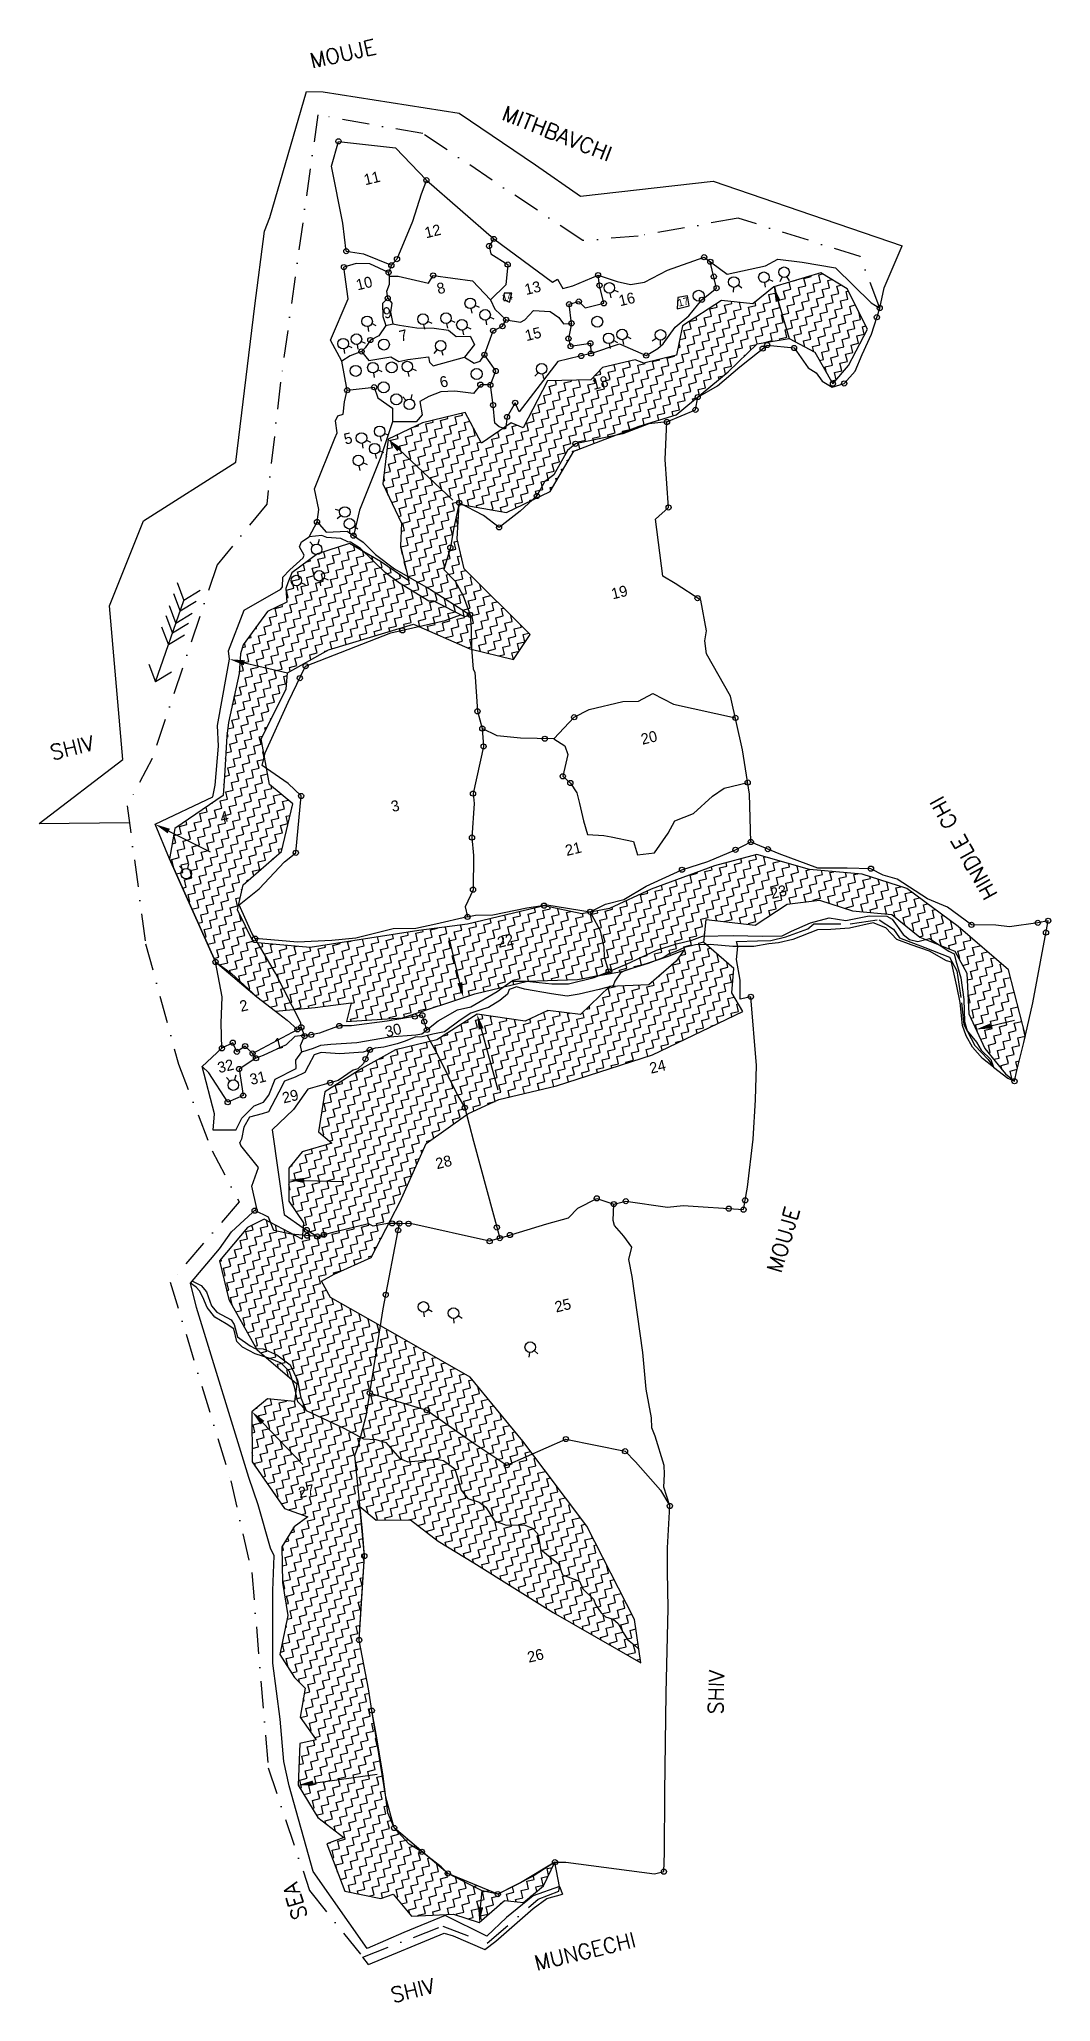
# Model space of a CAD drawing. Header units: metres. Extents: x 330019 to 331879, y 1797834 to 1801443.
import ezdxf
from ezdxf.enums import TextEntityAlignment as Align

# ---------------------------------------------------------------- set-up
doc = ezdxf.new("R2010")
doc.units = ezdxf.units.M
doc.header["$MEASUREMENT"] = 0
doc.linetypes.add('DASHDOT', pattern=[1, 0.5, -0.25, 0, -0.25])
for name, color, linetype in [('LINE_WATER', 4, 'Continuous'), ('OFF', 1, 'Continuous'), ('POLY_HATCH', 12, 'Continuous'), ('POLY_PARCEL', 6, 'Continuous'), ('POLY_WATER', 4, 'Continuous'), ('SYM_ARROW', 1, 'Continuous'), ('TEXT_MAPOUT', 7, 'Continuous'), ('TEXT_PARCEL', 7, 'Continuous'), ('V_BOUND_LINE', 7, 'Continuous'), ('V_BOUND_STREAM_LINE', 7, 'DASHDOT')]:
    doc.layers.add(name, color=color, linetype=linetype)
doc.styles.get("Standard").update_dxf_attribs({"font": 'simplex.shx'})
doc.styles.add('TEXT_MAP', font='', dxfattribs={"height": 0.25})
doc.styles.get('TEXT_MAP').set_extended_font_data('Kruti Dev 050')

msp = doc.modelspace()

# ---------------------------------------------------------------- texts
at = {"layer": 'TEXT_MAPOUT'}
for s, height, rotation, p in [('MOUJE', 27.89, 12.6892, (330520.5, 1801389.4)), ('MITHBAVCHI ', 27.889, 338.3389, (330867.4, 1801296.1)), ('SHIV', 27.89, 13.5266, (330042.7, 1800117.1)), ('HINDLE CHI ', 27.889, 119.2469, (331782.6, 1799870.4)), ('MOUJE', 27.89, 73.5291, (331383.2, 1799172.5)), ('SHIV', 27.89, 88.2551, (331276.5, 1798361.9)), ('SEA', 27.89, 106.9662, (330512.4, 1797990.2)), ('MUNGECHI', 27.89, 13.5266, (330933.6, 1797890.8)), ('SHIV', 27.89, 13.5266, (330669.5, 1797831.6))]:
    msp.add_text(s, height=height, rotation=rotation, dxfattribs=at).set_placement(p)
at = {"layer": 'TEXT_PARCEL', "style": 'TEXT_MAP'}
for s, height, p in [('11', 20.08, (330630.6, 1801187.8)), ('12', 20.08, (330742.4, 1801090.4)), ('10', 20.08, (330616.3, 1800994.4)), ('8', 20.1, (330757.6, 1800985.5)), ('13', 20.08, (330926.3, 1800985.9)), ('14', 13.39, (330879.8, 1800969.4)), ('16', 20.08, (331099.5, 1800965.2)), ('17', 13.39, (331203.3, 1800960.2)), ('9', 20.1, (330658.7, 1800940.3)), ('7', 20.1, (330688.4, 1800898.5)), ('15', 20.08, (330927.1, 1800901)), ('6', 20.1, (330762.9, 1800813.4)), ('18', 20.08, (331050.4, 1800811.3)), ('5', 20.1, (330586.7, 1800708.9)), ('19', 20.08, (331085.8, 1800426.2)), ('20', 20.08, (331140.3, 1800158.8)), ('4', 20.1, (330359, 1800013.1)), ('3', 20.1, (330673.4, 1800033.2)), ('21', 20.08, (331001, 1799954.3)), ('23', 20.08, (331378.6, 1799875.1)), ('22', 20.08, (330876.3, 1799785.3)), ('2', 20.1, (330394.9, 1799666)), ('30', 20.08, (330669.8, 1799620.7)), ('1', 20.1, (330458.8, 1799596.4)), ('32', 20.08, (330361.5, 1799554.7)), ('24', 20.08, (331156.1, 1799553.9)), ('31', 20.08, (330420.7, 1799533)), ('29', 20.08, (330480.4, 1799499.1)), ('28', 20.08, (330762.5, 1799378.1)), ('25', 20.08, (330981.8, 1799114.6)), ('27', 20.08, (330510, 1798773)), ('26', 20.08, (330931.5, 1798470.5))]:
    msp.add_text(s, height=height, rotation=13.5266, dxfattribs=at).set_placement(p, align=Align.MIDDLE)

# ---------------------------------------------------------------- linework, layer by layer
for points in [[(331311.4, 1800985.5), (331304.2, 1800990.8)], [(331354.9, 1800987), (331353.4, 1800995.8)], [(331368.5, 1800997.4), (331360.5, 1801001.2)], [(331381.9, 1800997.5), (331385.2, 1801005.7)], [(331399, 1800999.1), (331394.1, 1801006.6)], [(330828.4, 1800949.6), (330820.3, 1800953.3)], [(331070.7, 1800967.6), (331069.1, 1800976.3)], [(331084.3, 1800978), (331076.2, 1800981.8)], [(331296, 1800978), (331296.2, 1800986.9)], [(330638.6, 1800916.3), (330630.6, 1800920.1)], [(330727.8, 1800909.9), (330726.2, 1800918.7)], [(330741.4, 1800920.3), (330733.3, 1800924.1)], [(330770.2, 1800911.8), (330768.6, 1800920.6)], [(330783.8, 1800922.3), (330775.7, 1800926)], [(330814.8, 1800939.1), (330813.2, 1800947.9)], [(330842.1, 1800918), (330840.5, 1800926.8)], [(330855.7, 1800928.4), (330847.6, 1800932.2)], [(330605.3, 1800873.1), (330603.8, 1800881.9)], [(330618.9, 1800883.6), (330610.9, 1800887.3)], [(330625, 1800905.9), (330623.5, 1800914.7)], [(330799.4, 1800899.5), (330797.9, 1800908.3)], [(330813, 1800910), (330805, 1800913.7)], [(331069.5, 1800874.7), (331067.9, 1800883.5)], [(331083.1, 1800885.1), (331075, 1800888.9)], [(331094, 1800882), (331092.5, 1800890.8)], [(331107.6, 1800892.4), (331099.6, 1800896.2)], [(331146.4, 1800888.5), (331153.6, 1800893.7)], [(331161.7, 1800880.8), (331161.6, 1800889.7)], [(330580.9, 1800864.9), (330579.4, 1800873.7)], [(330594.5, 1800875.4), (330586.5, 1800879.1)], [(330745, 1800865.2), (330750.7, 1800872)], [(330761.7, 1800861.4), (330759.5, 1800870)], [(330635.6, 1800820.8), (330634.1, 1800829.6)], [(330649.2, 1800831.2), (330641.2, 1800835)], [(330698.9, 1800822.9), (330697.4, 1800831.6)], [(330712.5, 1800833.3), (330704.5, 1800837.1)], [(330930.3, 1800823.3), (330936.3, 1800829.9)], [(330946.9, 1800819), (330945, 1800827.6)], [(330687.4, 1800785.8), (330693.2, 1800779.1)], [(330704.1, 1800789.8), (330701.9, 1800781.2)], [(330628.4, 1800701.8), (330620.3, 1800705.6)], [(330648.1, 1800703.7), (330646.6, 1800712.4)], [(330661.7, 1800714.1), (330653.7, 1800717.9)], [(330614.8, 1800691.4), (330613.2, 1800700.2)], [(330638.9, 1800671.9), (330637.4, 1800680.7)], [(330652.5, 1800682.3), (330644.5, 1800686.1)], [(330609, 1800650.2), (330607.4, 1800658.9)], [(330622.6, 1800660.6), (330614.5, 1800664.4)], [(330562.9, 1800578.7), (330571.5, 1800576.3)], [(330566.4, 1800561.9), (330573.3, 1800567.5)], [(330533.4, 1800523), (330531.2, 1800514.4)], [(330590.1, 1800533.5), (330589.8, 1800542.4)], [(330605, 1800542), (330597.5, 1800546.8)], [(330516.7, 1800519), (330522.5, 1800512.3)], [(330550.5, 1800448.5), (330542.5, 1800452.3)], [(330265.4, 1800424.1), (330277.7, 1800391.4)], [(330272.3, 1800443.9), (330284.6, 1800411.2)], [(330314.6, 1800429.1), (330284.6, 1800411.2)], [(330494.8, 1800429.3), (330493.2, 1800438.1)], [(330508.4, 1800439.7), (330500.3, 1800443.5)], [(330536.9, 1800438.1), (330535.4, 1800446.8)], [(330232.2, 1800261.2), (330284.6, 1800411.2)], [(330251.3, 1800383.5), (330263.5, 1800350.8)], [(330257.5, 1800401.5), (330269.8, 1800368.8)], [(330299.8, 1800386.8), (330269.8, 1800368.8)], [(330307.6, 1800409.3), (330277.7, 1800391.4)], [(330243.8, 1800362.2), (330256.1, 1800329.5)], [(330286, 1800347.4), (330256.1, 1800329.5)], [(330293.5, 1800368.8), (330263.5, 1800350.8)], [(330220, 1800293.8), (330232.2, 1800261.2)], [(330262.2, 1800279.1), (330232.2, 1800261.2)], [(330276.8, 1799922.6), (330282.6, 1799915.9)], [(330293.5, 1799926.6), (330291.3, 1799918)], [(330363.4, 1799533.8), (330369.2, 1799527.1)], [(330380.1, 1799537.8), (330377.9, 1799529.2)], [(330727.4, 1799093.2), (330726.4, 1799102)], [(330741.7, 1799102.7), (330733.9, 1799107)], [(330781.7, 1799081.7), (330781.2, 1799090.5)], [(330796.5, 1799090.3), (330789, 1799095.1)], [(330920, 1799019.2), (330920.9, 1799028)], [(330935.9, 1799025.6), (330929.2, 1799031.4)]]:
    msp.add_lwpolyline(points)
for centre, radius in [((330569, 1801255.4), 4.75), ((330730.8, 1801183.9), 4.75), ((330846.1, 1801062.9), 4.75), ((330854.9, 1801075.9), 4.75), ((330579.1, 1801024.1), 4.75), ((330583.4, 1801053.4), 4.75), ((330666.4, 1801027.4), 4.75), ((330676.7, 1801038.8), 4.75), ((330880.4, 1801028.8), 4.75), ((331241.9, 1801042.3), 4.75), ((331253.1, 1801034), 4.75), ((330661.3, 1801014.2), 4.75), ((330743.4, 1801008.8), 4.75), ((331046.6, 1801009.3), 4.75), ((331049.3, 1800990.4), 4.75), ((331067.4, 1800985.9), 9.72), ((331259.6, 1801006.8), 4.75), ((331264.7, 1800985.5), 4.75), ((331296.4, 1800996.6), 9.72), ((331351.7, 1801005.4), 9.72), ((331388.9, 1801014.7), 9.72), ((330659.7, 1800966.8), 4.75), ((330811.5, 1800957.5), 9.72), ((330993.3, 1800955.8), 4.75), ((331011.3, 1800960.8), 4.75), ((331057.2, 1800957.5), 4.75), ((331231.8, 1800971.4), 10.1), ((331237.7, 1800964), 4.75), ((331564.8, 1800948.8), 4.75), ((330621.8, 1800924.3), 9.72), ((330724.5, 1800928.3), 9.72), ((330766.9, 1800930.2), 9.72), ((330796.2, 1800917.9), 9.72), ((330838.8, 1800936.3), 9.72), ((330870.8, 1800915.3), 4.75), ((330877.5, 1800927.2), 4.75), ((330997.7, 1800920.6), 4.75), ((331045.1, 1800923.6), 10.1), ((331559.6, 1800931.9), 4.75), ((330577.7, 1800883.3), 9.72), ((330602.1, 1800891.5), 9.72), ((330627.7, 1800889.9), 4.75), ((330652.7, 1800881.7), 10.1), ((330757, 1800879.4), 9.72), ((330853.6, 1800907.1), 4.75), ((330992.1, 1800892.6), 4.75), ((330996.1, 1800878.5), 4.75), ((331032.5, 1800883.9), 4.75), ((331066.2, 1800893.1), 9.72), ((331090.8, 1800900.3), 9.72), ((331161.5, 1800899.4), 9.72), ((331357.8, 1800880.8), 4.75), ((330611.5, 1800868.9), 4.75), ((330632.4, 1800839.2), 9.72), ((330667, 1800839.6), 10.1), ((330695.7, 1800841.2), 9.72), ((330837.5, 1800862.9), 4.75), ((330942.8, 1800837.1), 9.72), ((331015.6, 1800860.6), 4.75), ((331033.6, 1800865), 4.75), ((331135.1, 1800861.4), 4.75), ((331349.5, 1800874.2), 4.75), ((331407.2, 1800875.4), 4.75), ((330600.8, 1800833.3), 10.1), ((330652.3, 1800802.9), 10.1), ((330823.4, 1800827.5), 10.1), ((330830.1, 1800807.8), 4.75), ((330848.6, 1800807.4), 4.75), ((330858.4, 1800833.1), 4.75), ((331478.7, 1800809.7), 4.75), ((331499.5, 1800810.1), 4.75), ((330585.1, 1800797.7), 4.75), ((330634.8, 1800803.2), 4.75), ((330675.6, 1800780.9), 10.1), ((330699.6, 1800771.7), 9.72), ((330853.5, 1800770.3), 4.75), ((330894.2, 1800774.6), 4.75), ((331230, 1800785.1), 4.75), ((330879.2, 1800748.5), 4.75), ((331173.4, 1800739.3), 4.75), ((331226, 1800761.6), 4.75), ((330611.5, 1800709.7), 9.72), ((330644.9, 1800722), 9.72), ((331005, 1800699.1), 4.75), ((330605.7, 1800668.5), 9.72), ((330635.7, 1800690.2), 9.72), ((330791.3, 1800590.7), 4.75), ((330934.1, 1800603.2), 4.75), ((330529.6, 1800555.5), 4.75), ((330580.8, 1800573.7), 9.72), ((330589.4, 1800552.1), 9.72), ((331176.4, 1800582), 4.75), ((330596.7, 1800530.1), 4.75), ((330864.5, 1800545.4), 4.75), ((330528.9, 1800505), 9.72), ((330774.9, 1800508.1), 4.75), ((330491.5, 1800447.6), 9.72), ((330533.7, 1800456.4), 9.72), ((331229.7, 1800415.3), 4.75), ((330811.1, 1800384.6), 4.75), ((330686.6, 1800356.1), 4.75), ((330498, 1800268.2), 4.75), ((330508.6, 1800290.3), 4.75), ((330824.7, 1800207.1), 4.75), ((331002.7, 1800196.3), 4.75), ((331299.3, 1800195.1), 4.75), ((330833.7, 1800175.5), 4.75), ((330948.5, 1800156.7), 4.75), ((330836.1, 1800142.6), 4.75), ((330981.8, 1800087.6), 4.75), ((330500.4, 1800051.4), 4.75), ((330816.6, 1800055.8), 4.75), ((330995.7, 1800075.2), 4.75), ((331321.9, 1800076.1), 4.75), ((330814.7, 1799975), 4.75), ((330490.5, 1799946.9), 4.75), ((331299.6, 1799952.5), 4.75), ((331327.6, 1799966.8), 4.75), ((331359.1, 1799953.6), 4.75), ((330289, 1799908.6), 9.72), ((331201, 1799915.8), 4.75), ((331548.7, 1799917.7), 4.75), ((330816.6, 1799879.1), 4.75), ((330947.2, 1799849.6), 4.75), ((331032.3, 1799838.4), 4.75), ((330806.5, 1799829.1), 4.75), ((331733.4, 1799814.4), 4.75), ((331855.6, 1799818.1), 4.75), ((331870.6, 1799800.3), 4.75), ((331874.7, 1799822), 4.75), ((330415.6, 1799789.1), 4.75), ((330343, 1799746.1), 4.75), ((331066.2, 1799728.7), 4.75), ((331327.7, 1799682.2), 4.75), ((330493.5, 1799622.1), 4.75), ((330500.7, 1799626), 4.75), ((330570.6, 1799628.5), 4.75), ((330709.6, 1799645.8), 4.75), ((330723.3, 1799648.1), 4.75), ((330726.9, 1799636.5), 4.75), ((330731.7, 1799621.3), 4.75), ((330354.7, 1799587.3), 4.75), ((330374.6, 1799597.7), 4.75), ((330382, 1799581), 4.75), ((330397.3, 1799591.5), 4.75), ((330411.1, 1799577.8), 4.75), ((330506.7, 1799609.7), 4.75), ((330519, 1799612), 4.75), ((330626.9, 1799584.5), 4.75), ((330386.2, 1799549.2), 4.75), ((330417.3, 1799569), 4.75), ((330618.8, 1799567.5), 4.75), ((330375.6, 1799519.7), 9.72), ((330553.8, 1799523.9), 4.75), ((331812.8, 1799526.7), 4.75), ((330365.3, 1799488.2), 4.75), ((330393.9, 1799500.5), 4.75), ((330801.4, 1799477.9), 4.75), ((330415, 1799288.8), 4.75), ((331044.2, 1799311.4), 4.75), ((331075.6, 1799300.9), 4.75), ((331097.5, 1799306.2), 4.75), ((331287.2, 1799292.4), 4.75), ((331314.2, 1799290.6), 4.75), ((331317.3, 1799307.8), 4.75), ((330510.7, 1799253.3), 4.75), ((330667.6, 1799265.3), 4.75), ((330678.8, 1799252.7), 4.75), ((330681.3, 1799265.2), 4.75), ((330698.1, 1799264.7), 4.75), ((330860.5, 1799257.9), 4.75), ((330511.6, 1799242.8), 4.75), ((330530.2, 1799241.2), 4.75), ((330542.3, 1799244.4), 4.75), ((330847.2, 1799232.6), 4.75), ((330865.8, 1799238.3), 4.75), ((330884.6, 1799244), 4.75), ((330656, 1799134), 4.75), ((330725.4, 1799111.7), 9.72), ((330780.7, 1799100.2), 9.72), ((330921.8, 1799037.7), 9.72), ((330626.8, 1798953.3), 4.75), ((330731.5, 1798921.8), 4.75), ((330987.5, 1798868.7), 4.75), ((330878.9, 1798820.6), 4.75), ((331096.2, 1798846.4), 4.75), ((331178.8, 1798745.6), 4.75), ((330616.7, 1798653.5), 4.75), ((330607.3, 1798499.1), 4.75), ((330630.4, 1798369.3), 4.75), ((330671.4, 1798153.4), 4.75), ((330722.3, 1798109.6), 4.75), ((330770.2, 1798069.8), 4.75), ((330967.4, 1798090.4), 4.75), ((331167.8, 1798073.1), 4.75), ((330862.2, 1798031.8), 4.75)]:
    msp.add_circle(centre, radius)
at = {"layer": 'LINE_WATER'}
for p, q in [((330509.7, 1798921.5), (330578.7, 1798889)), ((330578.7, 1798889), (330615, 1798869.2)), ((330615, 1798869.2), (330638.1, 1798867.8)), ((330638.1, 1798867.8), (330656.5, 1798862.2)), ((330656.5, 1798862.2), (330682, 1798832.9)), ((330682, 1798832.9), (330696.6, 1798826.7)), ((330696.6, 1798826.7), (330748.7, 1798831.6)), ((330748.7, 1798831.6), (330762.4, 1798829.5)), ((330762.4, 1798829.5), (330783.4, 1798814.1)), ((330783.4, 1798814.1), (330794.6, 1798774.9)), ((330794.6, 1798774.9), (330807.2, 1798759.5)), ((330807.2, 1798759.5), (330827.8, 1798752.5)), ((330827.8, 1798752.5), (330840.4, 1798743.6)), ((330840.4, 1798743.6), (330856, 1798718)), ((330856, 1798718), (330877.8, 1798710.4)), ((330877.8, 1798710.4), (330910.4, 1798711.2)), ((330910.4, 1798711.2), (330925.9, 1798705)), ((330925.9, 1798705), (330935.2, 1798695.3)), ((330935.2, 1798695.3), (330939.2, 1798678.4)), ((330939.2, 1798678.4), (330940.9, 1798666)), ((330940.9, 1798666), (330952, 1798657.2)), ((330952, 1798657.2), (330973.8, 1798639.1)), ((330973.8, 1798639.1), (330981.1, 1798619)), ((330981.1, 1798619), (331012.2, 1798607.6)), ((331012.2, 1798607.6), (331018.7, 1798593.2)), ((331018.7, 1798593.2), (331038.2, 1798574)), ((331038.2, 1798574), (331042.3, 1798563.1)), ((331042.3, 1798563.1), (331052.3, 1798549.2)), ((331052.3, 1798549.2), (331060.1, 1798541.6)), ((331060.1, 1798541.6), (331074.5, 1798537.6)), ((331074.5, 1798537.6), (331083.9, 1798529.5)), ((331083.9, 1798529.5), (331092.9, 1798512.7)), ((331092.9, 1798512.7), (331100.9, 1798500.2)), ((331100.9, 1798500.2), (331112.8, 1798490.2)), ((331112.8, 1798490.2), (331120.3, 1798483.5))]:
    msp.add_line(p, q, dxfattribs=at)
at = {"layer": 'OFF'}
for p, q in [((330018.6, 1800001), (330184.4, 1800002.6)), ((330975.4, 1798045.9), (330981.3, 1798031.9)), ((330624.6, 1797902.3), (330613.6, 1797916.1))]:
    msp.add_line(p, q, dxfattribs=at)
at = {"layer": 'POLY_HATCH'}
for p, q in [((331456.5, 1801013.7), (331370, 1800988)), ((331505, 1800984), (331456.5, 1801013.7)), ((331273.9, 1800962.4), (331202.2, 1800916)), ((331331.3, 1800956.8), (331273.9, 1800962.4)), ((331370, 1800988), (331331.3, 1800956.8)), ((331542.3, 1800910.2), (331505, 1800984)), ((331202.2, 1800916), (331190.8, 1800862.1)), ((331285.9, 1800831.5), (331339.2, 1800883.2)), ((331339.2, 1800883.2), (331397.9, 1800892.5)), ((331397.9, 1800892.5), (331445.3, 1800867.4)), ((331507.2, 1800843.3), (331542.3, 1800910.2)), ((331114.9, 1800853.6), (331055, 1800839.2)), ((331130.9, 1800847.7), (331114.9, 1800853.6)), ((331190.8, 1800862.1), (331130.9, 1800847.7)), ((331445.3, 1800867.4), (331478.7, 1800809.7)), ((330953.6, 1800814.8), (330908.6, 1800728.5)), ((331033.5, 1800817), (330953.6, 1800814.8)), ((331055, 1800839.2), (331033.5, 1800817)), ((331190.4, 1800752.5), (331285.9, 1800831.5)), ((331478.7, 1800809.7), (331507.2, 1800843.3)), ((330723.7, 1800737.6), (330660.2, 1800707.7)), ((330802, 1800756.4), (330723.7, 1800737.6)), ((330832.5, 1800700.5), (330802, 1800756.4)), ((330886.9, 1800737.9), (330832.5, 1800700.5)), ((330908.6, 1800728.5), (330886.9, 1800737.9)), ((331122.4, 1800731.3), (331190.4, 1800752.5)), ((330660.2, 1800707.7), (330650.9, 1800625.2)), ((331001.9, 1800685.3), (331122.4, 1800731.3)), ((330958.7, 1800611.6), (331001.9, 1800685.3)), ((330650.9, 1800625.2), (330685.2, 1800553.1)), ((330877.9, 1800572.7), (330958.7, 1800611.6)), ((330787.2, 1800524.1), (330791.3, 1800588.4)), ((330791.3, 1800588.4), (330877.9, 1800572.7)), ((330685.2, 1800553.1), (330683.1, 1800511.2)), ((330800.5, 1800468.9), (330787.2, 1800524.1)), ((330530.8, 1800496.5), (330483.4, 1800462.1)), ((330589.5, 1800515.5), (330530.8, 1800496.5)), ((330646.1, 1800482.9), (330589.5, 1800515.5)), ((330683.1, 1800511.2), (330698.6, 1800446.8)), ((330483.4, 1800462.1), (330476.2, 1800443.4)), ((330698.6, 1800446.8), (330646.1, 1800482.9)), ((330921.5, 1800348.6), (330800.5, 1800468.9)), ((330476.2, 1800443.4), (330472, 1800433.3)), ((330472, 1800433.3), (330473.8, 1800407.7)), ((330438.3, 1800390.4), (330393.7, 1800329.1)), ((330473.8, 1800407.7), (330438.3, 1800390.4)), ((330550.7, 1800320.3), (330627.9, 1800343.7)), ((330627.9, 1800343.7), (330707.4, 1800367.7)), ((330707.4, 1800367.7), (330810.9, 1800322)), ((330891.2, 1800302.4), (330921.5, 1800348.6)), ((330388.9, 1800312.6), (330386.5, 1800276.8)), ((330393.7, 1800329.1), (330388.9, 1800312.6)), ((330475.6, 1800277.9), (330550.7, 1800320.3)), ((330810.9, 1800322), (330891.2, 1800302.4)), ((330386.5, 1800276.8), (330366.5, 1800186.3)), ((330473, 1800248), (330475.6, 1800277.9)), ((330426.8, 1800156.6), (330473, 1800248)), ((330363.6, 1800161.5), (330359.3, 1800087.9)), ((330366.5, 1800186.3), (330363.6, 1800161.5)), ((330442.1, 1800072.7), (330426.8, 1800156.6)), ((330359.3, 1800087.9), (330356.9, 1800052.2)), ((330356.9, 1800052.2), (330268.2, 1799991.3)), ((330484.9, 1800036.7), (330442.1, 1800072.7)), ((330464.5, 1799949.1), (330484.9, 1800036.7)), ((330268.2, 1799991.3), (330258, 1799935.7)), ((330393.9, 1799888.3), (330464.5, 1799949.1)), ((331338.7, 1799943.8), (331261, 1799922.7)), ((331435.5, 1799916), (331338.7, 1799943.8)), ((330258, 1799935.7), (330343, 1799746.1)), ((331261, 1799922.7), (331144.5, 1799880.1)), ((331532.6, 1799907.7), (331435.5, 1799916)), ((331614.5, 1799881.2), (331532.6, 1799907.7)), ((330383.1, 1799841.9), (330393.9, 1799888.3)), ((331144.5, 1799880.1), (331067.8, 1799844.6)), ((331709.2, 1799811.5), (331614.5, 1799881.2)), ((330412.8, 1799781.9), (330383.1, 1799841.9)), ((330947.2, 1799849.6), (330806.7, 1799815.8)), ((331016.5, 1799834.7), (330947.2, 1799849.6)), ((331067.8, 1799844.6), (331016.5, 1799834.7)), ((331335.8, 1799814.1), (331394.7, 1799852.7)), ((331394.7, 1799852.7), (331454, 1799859.6)), ((331454, 1799859.6), (331514.7, 1799840.1)), ((331514.7, 1799840.1), (331587, 1799833.2)), ((330716.9, 1799804), (330517.3, 1799773)), ((330806.7, 1799815.8), (330716.9, 1799804)), ((331241.3, 1799781.7), (331245.7, 1799824.1)), ((331245.7, 1799824.1), (331335.8, 1799814.1)), ((331587, 1799833.2), (331638.4, 1799792)), ((331801.6, 1799731.5), (331709.2, 1799811.5)), ((330517.3, 1799773), (330412.8, 1799781.9)), ((331176.1, 1799756.5), (331205, 1799768.3)), ((331205, 1799768.3), (331190.4, 1799747.7)), ((331296.6, 1799734.1), (331241.3, 1799781.7)), ((331638.4, 1799792), (331703.1, 1799766.2)), ((331703.1, 1799766.2), (331725.1, 1799725.3)), ((330343, 1799746.1), (330418.8, 1799681.8)), ((331008.6, 1799713.7), (331092.6, 1799729.1)), ((331092.6, 1799729.1), (331176.1, 1799756.5)), ((331190.4, 1799747.7), (331140, 1799704)), ((331292.7, 1799689.4), (331296.6, 1799734.1)), ((331832.7, 1799610.3), (331801.6, 1799731.5)), ((330819.9, 1799687.8), (330916.6, 1799711.1)), ((330916.6, 1799711.1), (331008.6, 1799713.7)), ((331067.6, 1799701.2), (331014.3, 1799649.4)), ((331140, 1799704), (331067.6, 1799701.2)), ((331725.1, 1799725.3), (331728.4, 1799650.6)), ((330418.8, 1799681.8), (330453.5, 1799655.4)), ((330453.5, 1799655.4), (330526.4, 1799662.1)), ((330526.4, 1799662.1), (330592.5, 1799670.7)), ((330592.5, 1799670.7), (330583.6, 1799636.9)), ((330686.8, 1799643.6), (330819.9, 1799687.8)), ((330954, 1799656.8), (330912.5, 1799637.1)), ((331014.3, 1799649.4), (330954, 1799656.8)), ((331146.5, 1799575.4), (331313.1, 1799655.3)), ((331313.1, 1799655.3), (331292.7, 1799689.4)), ((330583.6, 1799636.9), (330686.8, 1799643.6)), ((330824.1, 1799649.9), (330750.2, 1799602.9)), ((330912.5, 1799637.1), (330824.1, 1799649.9)), ((331728.4, 1799650.6), (331758.3, 1799587.2)), ((330674.2, 1799584.6), (330611.8, 1799550.1)), ((330750.2, 1799602.9), (330674.2, 1799584.6)), ((331758.3, 1799587.2), (331796.4, 1799540.4)), ((331817.1, 1799546.4), (331832.7, 1799610.3)), ((330611.8, 1799550.1), (330544.2, 1799507.1)), ((330970.2, 1799518.4), (331146.5, 1799575.4)), ((331812.8, 1799526.7), (331817.1, 1799546.4)), ((330864.2, 1799492.9), (330970.2, 1799518.4)), ((331796.4, 1799540.4), (331812.8, 1799526.7)), ((330544.2, 1799507.1), (330532.6, 1799433.7)), ((330807.1, 1799467), (330864.2, 1799492.9)), ((330730.2, 1799412), (330807.1, 1799467)), ((330557.1, 1799412.8), (330502.4, 1799397.2)), ((330532.6, 1799433.7), (330557.1, 1799412.8)), ((330682.7, 1799305.6), (330730.2, 1799412)), ((330502.4, 1799397.2), (330478, 1799367)), ((330478, 1799367), (330478, 1799306.2)), ((330478, 1799306.2), (330504.6, 1799266.4)), ((330629.4, 1799202.8), (330682.7, 1799305.6)), ((330401.6, 1799257.7), (330350.5, 1799196.7)), ((330432.3, 1799273.3), (330401.6, 1799257.7)), ((330502.1, 1799236.5), (330432.3, 1799273.3)), ((330504.6, 1799266.4), (330502.1, 1799236.5)), ((330350.5, 1799196.7), (330367.7, 1799125.4)), ((330561.4, 1799171.8), (330629.4, 1799202.8)), ((330537.7, 1799158.8), (330561.4, 1799171.8)), ((330554.7, 1799128.8), (330537.7, 1799158.8)), ((330367.7, 1799125.4), (330419.1, 1799033.1)), ((330664.5, 1799066.5), (330554.7, 1799128.8)), ((330811.4, 1798982.6), (330664.5, 1799066.5)), ((330419.1, 1799033.1), (330492.6, 1798970.5)), ((330492.6, 1798970.5), (330488.3, 1798937.9)), ((330908, 1798864.7), (330811.4, 1798982.6)), ((330438.4, 1798942.9), (330410, 1798919)), ((330488.3, 1798937.9), (330438.4, 1798942.9)), ((330410, 1798919), (330410.3, 1798826.6)), ((331026.1, 1798708.2), (330908, 1798864.7)), ((330410.3, 1798826.6), (330469.9, 1798741.1)), ((330469.9, 1798741.1), (330512.5, 1798725.7)), ((330512.5, 1798725.7), (330487.6, 1798707.5)), ((330616.7, 1798653.5), (330608.5, 1798744.6)), ((330608.5, 1798744.6), (330638.4, 1798719.5)), ((330638.4, 1798719.5), (330701.6, 1798720.1)), ((330701.6, 1798720.1), (330752.4, 1798681.2)), ((330487.6, 1798707.5), (330464.8, 1798670.4)), ((330752.4, 1798681.2), (330818.1, 1798641.1)), ((331113.6, 1798536.9), (331026.1, 1798708.2)), ((330464.8, 1798670.4), (330466, 1798605)), ((330607.3, 1798499.1), (330616.7, 1798653.5)), ((330818.1, 1798641.1), (330964.3, 1798549.7)), ((330466, 1798605), (330475.8, 1798544.1)), ((330475.8, 1798544.1), (330461.3, 1798472.4)), ((330964.3, 1798549.7), (331080.3, 1798482.7)), ((331125.5, 1798457), (331113.6, 1798536.9)), ((330624.1, 1798409.5), (330607.3, 1798499.1)), ((330461.3, 1798472.4), (330488.5, 1798430.3)), ((331080.3, 1798482.7), (331125.5, 1798457)), ((330488.5, 1798430.3), (330507.9, 1798410.6)), ((330507.9, 1798410.6), (330498.7, 1798357.3)), ((330630.4, 1798369.3), (330624.1, 1798409.5)), ((330498.7, 1798357.3), (330528.2, 1798315.8)), ((330656.2, 1798210.3), (330630.4, 1798369.3)), ((330498.3, 1798308.6), (330494.7, 1798232.2)), ((330528.2, 1798315.8), (330498.3, 1798308.6)), ((330494.7, 1798232.2), (330531, 1798172.8)), ((330671.4, 1798153.4), (330656.2, 1798210.3)), ((330531, 1798172.8), (330578.9, 1798135.7)), ((330770.2, 1798069.8), (330671.4, 1798153.4)), ((330578.9, 1798135.7), (330547.4, 1798124)), ((330547.4, 1798124), (330580.5, 1798037)), ((330862.2, 1798031.8), (330770.2, 1798069.8)), ((330967.4, 1798090.4), (330903.9, 1798052.8)), ((330946, 1798047.1), (330967.4, 1798090.4)), ((330580.5, 1798037), (330647, 1798023.8)), ((330647, 1798023.8), (330669.5, 1798031.7)), ((330669.5, 1798031.7), (330703.6, 1797991.2)), ((330903.9, 1798052.8), (330862.2, 1798031.8)), ((330909.5, 1798016.4), (330946, 1798047.1)), ((330703.6, 1797991.2), (330780.6, 1797995.1)), ((330780.6, 1797995.1), (330828.1, 1797979.8)), ((330828.1, 1797979.8), (330874.5, 1798020.1)), ((330874.5, 1798020.1), (330909.5, 1798016.4))]:
    msp.add_line(p, q, dxfattribs=at)
at = {"layer": 'POLY_HATCH', "linetype": 'Continuous'}
for p, q in [((331401.5, 1800983.3), (331398.4, 1800996.4)), ((331406.4, 1800998.8), (331411.8, 1801000.1)), ((331411.8, 1801000.1), (331411.7, 1801000.4)), ((331415.1, 1800986.5), (331428.6, 1800989.8)), ((331425.4, 1801003.4), (331438.9, 1801006.6)), ((331428.6, 1800989.8), (331425.4, 1801003.4)), ((331438.9, 1801006.6), (331438.5, 1801008.3)), ((331442.2, 1800993.1), (331455.7, 1800996.3)), ((331445.4, 1800979.5), (331442.2, 1800993.1)), ((331452.5, 1801009.9), (331459.8, 1801011.6)), ((331455.7, 1800996.3), (331452.5, 1801009.9)), ((331469.3, 1800999.6), (331476.6, 1801001.3)), ((331472.6, 1800986), (331469.3, 1800999.6)), ((331486.1, 1800989.3), (331493.4, 1800991)), ((331265.9, 1800950.7), (331264.6, 1800956.4)), ((331279.5, 1800953.9), (331293, 1800957.2)), ((331282.8, 1800940.4), (331279.5, 1800953.9)), ((331293, 1800957.2), (331292.2, 1800960.6)), ((331309.9, 1800946.9), (331306.9, 1800959.2)), ((331323.4, 1800950.2), (331337, 1800953.4)), ((331337, 1800953.4), (331335.4, 1800960.1)), ((331350.5, 1800956.7), (331364.1, 1800959.9)), ((331353.8, 1800943.1), (331350.5, 1800956.7)), ((331360.8, 1800973.5), (331374.4, 1800976.8)), ((331364.1, 1800959.9), (331360.8, 1800973.5)), ((331374.4, 1800976.8), (331371.6, 1800988.5)), ((331377.7, 1800963.2), (331391.2, 1800966.5)), ((331380.9, 1800949.6), (331377.7, 1800963.2)), ((331388, 1800980), (331401.5, 1800983.3)), ((331391.2, 1800966.5), (331388, 1800980)), ((331394.5, 1800952.9), (331408, 1800956.2)), ((331404.8, 1800969.7), (331418.3, 1800973)), ((331408, 1800956.2), (331404.8, 1800969.7)), ((331418.3, 1800973), (331415.1, 1800986.5)), ((331421.6, 1800959.4), (331435.2, 1800962.7)), ((331424.9, 1800945.9), (331421.6, 1800959.4)), ((331431.9, 1800976.2), (331445.4, 1800979.5)), ((331435.2, 1800962.7), (331431.9, 1800976.2)), ((331448.7, 1800965.9), (331462.3, 1800969.2)), ((331452, 1800952.4), (331448.7, 1800965.9)), ((331459, 1800982.8), (331472.6, 1800986)), ((331462.3, 1800969.2), (331459, 1800982.8)), ((331465.5, 1800955.7), (331479.1, 1800958.9)), ((331468.8, 1800942.1), (331465.5, 1800955.7)), ((331475.8, 1800972.5), (331489.4, 1800975.7)), ((331479.1, 1800958.9), (331475.8, 1800972.5)), ((331489.4, 1800975.7), (331486.1, 1800989.3)), ((331492.6, 1800962.2), (331506.2, 1800965.4)), ((331495.9, 1800948.6), (331492.6, 1800962.2)), ((331502.9, 1800979), (331507, 1800980)), ((331506.2, 1800965.4), (331502.9, 1800979)), ((331509.5, 1800951.9), (331519.9, 1800954.4)), ((331215, 1800924.1), (331228.5, 1800927.3)), ((331218.2, 1800910.5), (331215, 1800924.1)), ((331228.5, 1800927.3), (331227.3, 1800932.3)), ((331242.1, 1800930.6), (331255.6, 1800933.8)), ((331245.3, 1800917), (331242.1, 1800930.6)), ((331252.4, 1800947.4), (331265.9, 1800950.7)), ((331255.6, 1800933.8), (331252.4, 1800947.4)), ((331258.9, 1800920.3), (331272.5, 1800923.5)), ((331262.2, 1800906.7), (331258.9, 1800920.3)), ((331269.2, 1800937.1), (331282.8, 1800940.4)), ((331272.5, 1800923.5), (331269.2, 1800937.1)), ((331286, 1800926.8), (331299.6, 1800930.1)), ((331289.3, 1800913.3), (331286, 1800926.8)), ((331296.3, 1800943.6), (331309.9, 1800946.9)), ((331299.6, 1800930.1), (331296.3, 1800943.6)), ((331302.8, 1800916.5), (331316.4, 1800919.8)), ((331313.1, 1800933.3), (331326.7, 1800936.6)), ((331316.4, 1800919.8), (331313.1, 1800933.3)), ((331326.7, 1800936.6), (331323.4, 1800950.2)), ((331330, 1800923), (331343.5, 1800926.3)), ((331333.2, 1800909.5), (331330, 1800923)), ((331340.2, 1800939.9), (331353.8, 1800943.1)), ((331343.5, 1800926.3), (331340.2, 1800939.9)), ((331357.1, 1800929.6), (331370.6, 1800932.8)), ((331360.3, 1800916), (331357.1, 1800929.6)), ((331367.4, 1800946.4), (331380.9, 1800949.6)), ((331370.6, 1800932.8), (331367.4, 1800946.4)), ((331373.9, 1800919.3), (331387.4, 1800922.5)), ((331377.1, 1800905.7), (331373.9, 1800919.3)), ((331384.2, 1800936.1), (331397.7, 1800939.3)), ((331387.4, 1800922.5), (331384.2, 1800936.1)), ((331397.7, 1800939.3), (331394.5, 1800952.9)), ((331401, 1800925.8), (331414.6, 1800929)), ((331404.3, 1800912.2), (331401, 1800925.8)), ((331411.3, 1800942.6), (331424.9, 1800945.9)), ((331414.6, 1800929), (331411.3, 1800942.6)), ((331417.8, 1800915.5), (331431.4, 1800918.8)), ((331428.1, 1800932.3), (331441.7, 1800935.6)), ((331431.4, 1800918.8), (331428.1, 1800932.3)), ((331438.4, 1800949.1), (331452, 1800952.4)), ((331441.7, 1800935.6), (331438.4, 1800949.1)), ((331444.9, 1800922), (331458.5, 1800925.3)), ((331448.2, 1800908.5), (331444.9, 1800922)), ((331455.2, 1800938.8), (331468.8, 1800942.1)), ((331458.5, 1800925.3), (331455.2, 1800938.8)), ((331472.1, 1800928.5), (331485.6, 1800931.8)), ((331475.3, 1800915), (331472.1, 1800928.5)), ((331482.3, 1800945.4), (331495.9, 1800948.6)), ((331485.6, 1800931.8), (331482.3, 1800945.4)), ((331488.9, 1800918.2), (331502.4, 1800921.5)), ((331492.1, 1800904.7), (331488.9, 1800918.2)), ((331499.2, 1800935.1), (331512.7, 1800938.3)), ((331502.4, 1800921.5), (331499.2, 1800935.1)), ((331512.7, 1800938.3), (331509.5, 1800951.9)), ((331516, 1800924.8), (331529.5, 1800928)), ((331519.2, 1800911.2), (331516, 1800924.8)), ((331526.3, 1800941.6), (331526.4, 1800941.6)), ((331529.5, 1800928), (331526.3, 1800941.6)), ((331197.6, 1800876.9), (331195.7, 1800885.1)), ((331196.9, 1800891), (331207.9, 1800893.7)), ((331204.7, 1800907.2), (331218.2, 1800910.5)), ((331207.9, 1800893.7), (331204.7, 1800907.2)), ((331211.2, 1800880.1), (331224.7, 1800883.4)), ((331221.5, 1800896.9), (331235, 1800900.2)), ((331224.7, 1800883.4), (331221.5, 1800896.9)), ((331231.8, 1800913.8), (331245.3, 1800917)), ((331235, 1800900.2), (331231.8, 1800913.8)), ((331238.3, 1800886.6), (331251.9, 1800889.9)), ((331241.6, 1800873.1), (331238.3, 1800886.6)), ((331248.6, 1800903.5), (331262.2, 1800906.7)), ((331251.9, 1800889.9), (331248.6, 1800903.5)), ((331265.4, 1800893.2), (331279, 1800896.4)), ((331268.7, 1800879.6), (331265.4, 1800893.2)), ((331275.7, 1800910), (331289.3, 1800913.3)), ((331279, 1800896.4), (331275.7, 1800910)), ((331282.2, 1800882.9), (331295.8, 1800886.1)), ((331285.5, 1800869.3), (331282.2, 1800882.9)), ((331292.5, 1800899.7), (331306.1, 1800903)), ((331295.8, 1800886.1), (331292.5, 1800899.7)), ((331306.1, 1800903), (331302.8, 1800916.5)), ((331309.4, 1800889.4), (331322.9, 1800892.7)), ((331312.6, 1800875.8), (331309.4, 1800889.4)), ((331319.7, 1800906.2), (331333.2, 1800909.5)), ((331322.9, 1800892.7), (331319.7, 1800906.2)), ((331326.2, 1800879.1), (331337.8, 1800881.9)), ((331336.5, 1800895.9), (331350, 1800899.2)), ((331339.5, 1800883.3), (331336.5, 1800895.9)), ((331346.8, 1800912.7), (331360.3, 1800916)), ((331350, 1800899.2), (331346.8, 1800912.7)), ((331353.3, 1800885.6), (331366.9, 1800888.9)), ((331353.3, 1800885.5), (331353.3, 1800885.6)), ((331363.6, 1800902.4), (331377.1, 1800905.7)), ((331366.9, 1800888.9), (331363.6, 1800902.4)), ((331380.4, 1800892.1), (331394, 1800895.4)), ((331381, 1800889.8), (331380.4, 1800892.1)), ((331390.7, 1800909), (331404.3, 1800912.2)), ((331394, 1800895.4), (331390.7, 1800909)), ((331407.5, 1800898.7), (331421.1, 1800901.9)), ((331410.6, 1800885.7), (331407.5, 1800898.7)), ((331421.1, 1800901.9), (331417.8, 1800915.5)), ((331424.3, 1800888.4), (331437.9, 1800891.6)), ((331427.1, 1800877.1), (331424.3, 1800888.4)), ((331434.6, 1800905.2), (331448.2, 1800908.5)), ((331437.9, 1800891.6), (331434.6, 1800905.2)), ((331441.2, 1800878.1), (331454.7, 1800881.3)), ((331451.5, 1800894.9), (331465, 1800898.2)), ((331454.7, 1800881.3), (331451.5, 1800894.9)), ((331461.8, 1800911.7), (331475.3, 1800915)), ((331465, 1800898.2), (331461.8, 1800911.7)), ((331468.3, 1800884.6), (331481.8, 1800887.9)), ((331471.5, 1800871), (331468.3, 1800884.6)), ((331478.6, 1800901.4), (331492.1, 1800904.7)), ((331481.8, 1800887.9), (331478.6, 1800901.4)), ((331495.4, 1800891.1), (331509, 1800894.4)), ((331498.7, 1800877.6), (331495.4, 1800891.1)), ((331505.7, 1800907.9), (331519.2, 1800911.2)), ((331509, 1800894.4), (331505.7, 1800907.9)), ((331512.2, 1800880.8), (331525.8, 1800884.1)), ((331522.5, 1800897.6), (331536.1, 1800900.9)), ((331525.8, 1800884.1), (331522.5, 1800897.6)), ((331532.8, 1800914.5), (331539.3, 1800916)), ((331536.1, 1800900.9), (331532.8, 1800914.5)), ((331106, 1800840.5), (331103.5, 1800850.9)), ((331119.5, 1800843.7), (331133.1, 1800847)), ((331133.1, 1800847), (331132.8, 1800848.2)), ((331146.7, 1800850.3), (331160.2, 1800853.5)), ((331149.9, 1800836.7), (331146.7, 1800850.3)), ((331160.2, 1800853.5), (331159.9, 1800854.7)), ((331173.8, 1800856.8), (331187.3, 1800860)), ((331177, 1800843.2), (331173.8, 1800856.8)), ((331187.3, 1800860), (331187.1, 1800861.2)), ((331190.6, 1800846.5), (331204.2, 1800849.7)), ((331193.9, 1800832.9), (331190.6, 1800846.5)), ((331193.7, 1800875.9), (331197.6, 1800876.9)), ((331200.9, 1800863.3), (331214.5, 1800866.6)), ((331204.2, 1800849.7), (331200.9, 1800863.3)), ((331214.5, 1800866.6), (331211.2, 1800880.1)), ((331217.7, 1800853), (331231.3, 1800856.3)), ((331221, 1800839.4), (331217.7, 1800853)), ((331228, 1800869.8), (331241.6, 1800873.1)), ((331231.3, 1800856.3), (331228, 1800869.8)), ((331234.5, 1800842.7), (331248.1, 1800846)), ((331244.8, 1800859.5), (331258.4, 1800862.8)), ((331248.1, 1800846), (331244.8, 1800859.5)), ((331255.1, 1800876.3), (331268.7, 1800879.6)), ((331258.4, 1800862.8), (331255.1, 1800876.3)), ((331261.7, 1800849.2), (331275.2, 1800852.5)), ((331264.9, 1800835.7), (331261.7, 1800849.2)), ((331271.9, 1800866.1), (331285.5, 1800869.3)), ((331275.2, 1800852.5), (331271.9, 1800866.1)), ((331288.8, 1800855.8), (331302.3, 1800859)), ((331292, 1800842.2), (331288.8, 1800855.8)), ((331299.1, 1800872.6), (331312.6, 1800875.8)), ((331302.3, 1800859), (331299.1, 1800872.6)), ((331315.9, 1800862.3), (331318.2, 1800862.8)), ((331316.2, 1800860.9), (331315.9, 1800862.3)), ((331327.8, 1800872.2), (331326.2, 1800879.1)), ((331443.5, 1800868.4), (331441.2, 1800878.1)), ((331454, 1800852.5), (331461.2, 1800854.2)), ((331458, 1800867.8), (331471.5, 1800871)), ((331461.2, 1800854.2), (331458, 1800867.8)), ((331474.8, 1800857.5), (331488.4, 1800860.7)), ((331478.1, 1800843.9), (331474.8, 1800857.5)), ((331485.1, 1800874.3), (331498.7, 1800877.6)), ((331488.4, 1800860.7), (331485.1, 1800874.3)), ((331491.6, 1800847.2), (331505.2, 1800850.5)), ((331494.9, 1800833.6), (331491.6, 1800847.2)), ((331501.9, 1800864), (331515.5, 1800867.3)), ((331505.2, 1800850.5), (331501.9, 1800864)), ((331515.5, 1800867.3), (331512.2, 1800880.8)), ((330970.4, 1800807.9), (330968.6, 1800815.2)), ((330984, 1800811.1), (330997.5, 1800814.4)), ((330987.2, 1800797.6), (330984, 1800811.1)), ((330997.5, 1800814.4), (330997.1, 1800816)), ((331014.3, 1800804.1), (331011.4, 1800816.4)), ((331027.9, 1800807.3), (331041.5, 1800810.6)), ((331041.5, 1800810.6), (331038.7, 1800822.3)), ((331041.1, 1800824.9), (331051.8, 1800827.4)), ((331051.8, 1800827.4), (331050.1, 1800834.2)), ((331055, 1800813.9), (331068.6, 1800817.1)), ((331058.3, 1800800.3), (331055, 1800813.9)), ((331065.3, 1800830.7), (331078.9, 1800833.9)), ((331068.6, 1800817.1), (331065.3, 1800830.7)), ((331078.9, 1800833.9), (331076.4, 1800844.3)), ((331082.1, 1800820.4), (331095.7, 1800823.7)), ((331085.4, 1800806.8), (331082.1, 1800820.4)), ((331092.4, 1800837.2), (331106, 1800840.5)), ((331095.7, 1800823.7), (331092.4, 1800837.2)), ((331099, 1800810.1), (331112.5, 1800813.4)), ((331102.2, 1800796.5), (331099, 1800810.1)), ((331109.3, 1800826.9), (331122.8, 1800830.2)), ((331112.5, 1800813.4), (331109.3, 1800826.9)), ((331122.8, 1800830.2), (331119.5, 1800843.7)), ((331126.1, 1800816.6), (331139.6, 1800819.9)), ((331129.3, 1800803.1), (331126.1, 1800816.6)), ((331136.4, 1800833.4), (331149.9, 1800836.7)), ((331139.6, 1800819.9), (331136.4, 1800833.4)), ((331142.9, 1800806.3), (331156.4, 1800809.6)), ((331153.2, 1800823.1), (331166.7, 1800826.4)), ((331156.4, 1800809.6), (331153.2, 1800823.1)), ((331163.5, 1800840), (331177, 1800843.2)), ((331166.7, 1800826.4), (331163.5, 1800840)), ((331170, 1800812.8), (331183.6, 1800816.1)), ((331173.3, 1800799.3), (331170, 1800812.8)), ((331180.3, 1800829.7), (331193.9, 1800832.9)), ((331183.6, 1800816.1), (331180.3, 1800829.7)), ((331197.1, 1800819.4), (331210.7, 1800822.6)), ((331200.4, 1800805.8), (331197.1, 1800819.4)), ((331207.4, 1800836.2), (331221, 1800839.4)), ((331210.7, 1800822.6), (331207.4, 1800836.2)), ((331213.9, 1800809.1), (331227.5, 1800812.3)), ((331217.2, 1800795.5), (331213.9, 1800809.1)), ((331224.2, 1800825.9), (331237.8, 1800829.2)), ((331227.5, 1800812.3), (331224.2, 1800825.9)), ((331237.8, 1800829.2), (331234.5, 1800842.7)), ((331241.1, 1800815.6), (331254.6, 1800818.9)), ((331244.3, 1800802), (331241.1, 1800815.6)), ((331251.4, 1800832.4), (331264.9, 1800835.7)), ((331254.6, 1800818.9), (331251.4, 1800832.4)), ((331268.2, 1800822.1), (331277.2, 1800824.3)), ((331269.2, 1800817.7), (331268.2, 1800822.1)), ((331278.5, 1800838.9), (331292, 1800842.2)), ((331281.2, 1800827.6), (331278.5, 1800838.9)), ((331464.5, 1800840.7), (331478.1, 1800843.9)), ((331467.1, 1800829.7), (331464.5, 1800840.7)), ((331475.8, 1800814.7), (331484.6, 1800816.8)), ((331481.3, 1800830.4), (331494.9, 1800833.6)), ((331484.6, 1800816.8), (331481.3, 1800830.4)), ((330936.3, 1800771), (330949.8, 1800774.2)), ((330946.6, 1800787.8), (330960.1, 1800791)), ((330949.8, 1800774.2), (330946.6, 1800787.8)), ((330956.9, 1800804.6), (330970.4, 1800807.9)), ((330960.1, 1800791), (330956.9, 1800804.6)), ((330963.4, 1800777.5), (330976.9, 1800780.7)), ((330966.6, 1800763.9), (330963.4, 1800777.5)), ((330973.7, 1800794.3), (330987.2, 1800797.6)), ((330976.9, 1800780.7), (330973.7, 1800794.3)), ((330990.5, 1800784), (331004.1, 1800787.3)), ((330993.8, 1800770.4), (330990.5, 1800784)), ((331000.8, 1800800.8), (331014.3, 1800804.1)), ((331004.1, 1800787.3), (331000.8, 1800800.8)), ((331007.3, 1800773.7), (331020.9, 1800777)), ((331010.6, 1800760.1), (331007.3, 1800773.7)), ((331017.6, 1800790.5), (331031.2, 1800793.8)), ((331020.9, 1800777), (331017.6, 1800790.5)), ((331031.2, 1800793.8), (331027.9, 1800807.3)), ((331034.4, 1800780.2), (331048, 1800783.5)), ((331037.7, 1800766.7), (331034.4, 1800780.2)), ((331044.7, 1800797), (331058.3, 1800800.3)), ((331048, 1800783.5), (331044.7, 1800797)), ((331051.2, 1800769.9), (331064.8, 1800773.2)), ((331061.5, 1800786.8), (331075.1, 1800790)), ((331064.8, 1800773.2), (331061.5, 1800786.8)), ((331071.8, 1800803.6), (331085.4, 1800806.8)), ((331075.1, 1800790), (331071.8, 1800803.6)), ((331078.4, 1800776.5), (331091.9, 1800779.7)), ((331081.6, 1800762.9), (331078.4, 1800776.5)), ((331088.7, 1800793.3), (331102.2, 1800796.5)), ((331091.9, 1800779.7), (331088.7, 1800793.3)), ((331105.5, 1800783), (331119, 1800786.2)), ((331108.7, 1800769.4), (331105.5, 1800783)), ((331115.8, 1800799.8), (331129.3, 1800803.1)), ((331119, 1800786.2), (331115.8, 1800799.8)), ((331122.3, 1800772.7), (331135.9, 1800775.9)), ((331132.6, 1800789.5), (331146.2, 1800792.8)), ((331135.9, 1800775.9), (331132.6, 1800789.5)), ((331146.2, 1800792.8), (331142.9, 1800806.3)), ((331149.4, 1800779.2), (331163, 1800782.5)), ((331152.7, 1800765.6), (331149.4, 1800779.2)), ((331159.7, 1800796), (331173.3, 1800799.3)), ((331163, 1800782.5), (331159.7, 1800796)), ((331176.5, 1800785.7), (331190.1, 1800789)), ((331179.8, 1800772.2), (331176.5, 1800785.7)), ((331186.8, 1800802.5), (331200.4, 1800805.8)), ((331190.1, 1800789), (331186.8, 1800802.5)), ((331193.4, 1800775.4), (331206.9, 1800778.7)), ((331196.6, 1800761.9), (331193.4, 1800775.4)), ((331203.6, 1800792.3), (331217.2, 1800795.5)), ((331206.9, 1800778.7), (331203.6, 1800792.3)), ((331220.5, 1800782), (331228.3, 1800783.8)), ((331221.4, 1800778.2), (331220.5, 1800782)), ((331230.8, 1800798.8), (331244.3, 1800802)), ((331233.3, 1800788), (331230.8, 1800798.8)), ((330729.6, 1800735.6), (330743.2, 1800738.9)), ((330743.2, 1800738.9), (330742.4, 1800742.1)), ((330756.8, 1800742.1), (330770.3, 1800745.4)), ((330760, 1800728.6), (330756.8, 1800742.1)), ((330770.3, 1800745.4), (330769.5, 1800748.6)), ((330783.9, 1800748.6), (330797.4, 1800751.9)), ((330787.1, 1800735.1), (330783.9, 1800748.6)), ((330797.4, 1800751.9), (330796.6, 1800755.1)), ((330800.7, 1800738.3), (330810.6, 1800740.7)), ((330803.9, 1800724.8), (330800.7, 1800738.3)), ((330915.7, 1800737.3), (330929.2, 1800740.6)), ((330918.9, 1800723.8), (330915.7, 1800737.3)), ((330926, 1800754.1), (330939.5, 1800757.4)), ((330929.2, 1800740.6), (330926, 1800754.1)), ((330939.5, 1800757.4), (330936.3, 1800771)), ((330942.8, 1800743.8), (330956.3, 1800747.1)), ((330946, 1800730.3), (330942.8, 1800743.8)), ((330953.1, 1800760.7), (330966.6, 1800763.9)), ((330956.3, 1800747.1), (330953.1, 1800760.7)), ((330959.6, 1800733.5), (330973.2, 1800736.8)), ((330969.9, 1800750.4), (330983.5, 1800753.6)), ((330973.2, 1800736.8), (330969.9, 1800750.4)), ((330980.2, 1800767.2), (330993.8, 1800770.4)), ((330983.5, 1800753.6), (330980.2, 1800767.2)), ((330986.7, 1800740.1), (331000.3, 1800743.3)), ((330990, 1800726.5), (330986.7, 1800740.1)), ((330997, 1800756.9), (331010.6, 1800760.1)), ((331000.3, 1800743.3), (330997, 1800756.9)), ((331013.8, 1800746.6), (331027.4, 1800749.9)), ((331017.1, 1800733), (331013.8, 1800746.6)), ((331024.1, 1800763.4), (331037.7, 1800766.7)), ((331027.4, 1800749.9), (331024.1, 1800763.4)), ((331030.7, 1800736.3), (331044.2, 1800739.6)), ((331041, 1800753.1), (331054.5, 1800756.4)), ((331044.2, 1800739.6), (331041, 1800753.1)), ((331054.5, 1800756.4), (331051.2, 1800769.9)), ((331057.8, 1800742.8), (331071.3, 1800746.1)), ((331061, 1800729.3), (331057.8, 1800742.8)), ((331068.1, 1800759.6), (331081.6, 1800762.9)), ((331071.3, 1800746.1), (331068.1, 1800759.6)), ((331084.9, 1800749.3), (331098.4, 1800752.6)), ((331088.2, 1800735.8), (331084.9, 1800749.3)), ((331095.2, 1800766.2), (331108.7, 1800769.4)), ((331098.4, 1800752.6), (331095.2, 1800766.2)), ((331101.7, 1800739), (331115.3, 1800742.3)), ((331105, 1800725.5), (331101.7, 1800739)), ((331112, 1800755.9), (331125.6, 1800759.1)), ((331115.3, 1800742.3), (331112, 1800755.9)), ((331125.6, 1800759.1), (331122.3, 1800772.7)), ((331128.8, 1800745.6), (331142.4, 1800748.8)), ((331131.6, 1800734.2), (331128.8, 1800745.6)), ((331139.1, 1800762.4), (331152.7, 1800765.6)), ((331142.4, 1800748.8), (331139.1, 1800762.4)), ((331155.9, 1800752.1), (331169.5, 1800755.4)), ((331158.2, 1800742.5), (331155.9, 1800752.1)), ((331166.2, 1800768.9), (331179.8, 1800772.2)), ((331169.5, 1800755.4), (331166.2, 1800768.9)), ((331183.1, 1800758.6), (331196.6, 1800761.9)), ((331184.9, 1800750.8), (331183.1, 1800758.6)), ((330665.1, 1800705.7), (330678.7, 1800709)), ((330668.4, 1800692.2), (330665.1, 1800705.7)), ((330678.7, 1800709), (330677.1, 1800715.6)), ((330692.2, 1800712.2), (330705.8, 1800715.5)), ((330695.5, 1800698.7), (330692.2, 1800712.2)), ((330705.8, 1800715.5), (330702.8, 1800727.8)), ((330708.8, 1800730.6), (330716.1, 1800732.3)), ((330709, 1800702), (330722.6, 1800705.2)), ((330712.3, 1800688.4), (330709, 1800702)), ((330716.1, 1800732.3), (330715.7, 1800733.8)), ((330719.3, 1800718.8), (330732.9, 1800722)), ((330722.6, 1800705.2), (330719.3, 1800718.8)), ((330732.9, 1800722), (330729.6, 1800735.6)), ((330736.2, 1800708.5), (330749.7, 1800711.7)), ((330739.4, 1800694.9), (330736.2, 1800708.5)), ((330746.5, 1800725.3), (330760, 1800728.6)), ((330749.7, 1800711.7), (330746.5, 1800725.3)), ((330753, 1800698.2), (330766.5, 1800701.4)), ((330763.3, 1800715), (330776.8, 1800718.3)), ((330766.5, 1800701.4), (330763.3, 1800715)), ((330773.6, 1800731.8), (330787.1, 1800735.1)), ((330776.8, 1800718.3), (330773.6, 1800731.8)), ((330780.1, 1800704.7), (330793.7, 1800708)), ((330783.4, 1800691.1), (330780.1, 1800704.7)), ((330790.4, 1800721.5), (330803.9, 1800724.8)), ((330793.7, 1800708), (330790.4, 1800721.5)), ((330807.2, 1800711.2), (330820.8, 1800714.5)), ((330810.5, 1800697.7), (330807.2, 1800711.2)), ((330820.8, 1800714.5), (330817.5, 1800728)), ((330824, 1800700.9), (330831.3, 1800702.7)), ((330827.3, 1800687.4), (330824, 1800700.9)), ((330851.1, 1800707.5), (330864.7, 1800710.7)), ((330854.4, 1800693.9), (330851.1, 1800707.5)), ((330864.7, 1800710.7), (330862.2, 1800721)), ((330870.1, 1800726.4), (330875, 1800727.5)), ((330875, 1800727.5), (330874.5, 1800729.4)), ((330878.3, 1800714), (330891.8, 1800717.2)), ((330881.5, 1800700.4), (330878.3, 1800714)), ((330888.6, 1800730.8), (330898.1, 1800733.1)), ((330891.8, 1800717.2), (330888.6, 1800730.8)), ((330895.1, 1800703.7), (330908.6, 1800706.9)), ((330898.3, 1800690.1), (330895.1, 1800703.7)), ((330905.4, 1800720.5), (330918.9, 1800723.8)), ((330908.6, 1800706.9), (330905.4, 1800720.5)), ((330922.2, 1800710.2), (330935.8, 1800713.5)), ((330925.5, 1800696.6), (330922.2, 1800710.2)), ((330932.5, 1800727), (330946, 1800730.3)), ((330935.8, 1800713.5), (330932.5, 1800727)), ((330939, 1800699.9), (330952.6, 1800703.2)), ((330949.3, 1800716.7), (330962.9, 1800720)), ((330952.6, 1800703.2), (330949.3, 1800716.7)), ((330962.9, 1800720), (330959.6, 1800733.5)), ((330966.1, 1800706.4), (330979.7, 1800709.7)), ((330969.4, 1800692.9), (330966.1, 1800706.4)), ((330976.4, 1800723.2), (330990, 1800726.5)), ((330979.7, 1800709.7), (330976.4, 1800723.2)), ((330993.2, 1800713), (331006.8, 1800716.2)), ((330996.5, 1800699.4), (330993.2, 1800713)), ((331003.5, 1800729.8), (331017.1, 1800733)), ((331006.8, 1800716.2), (331003.5, 1800729.8)), ((331010.1, 1800702.7), (331023.6, 1800705.9)), ((331013.2, 1800689.6), (331010.1, 1800702.7)), ((331020.4, 1800719.5), (331033.9, 1800722.7)), ((331023.6, 1800705.9), (331020.4, 1800719.5)), ((331033.9, 1800722.7), (331030.7, 1800736.3)), ((331037.2, 1800709.2), (331050.7, 1800712.4)), ((331039.5, 1800699.6), (331037.2, 1800709.2)), ((331047.5, 1800726), (331061, 1800729.3)), ((331050.7, 1800712.4), (331047.5, 1800726)), ((331064.3, 1800715.7), (331077.9, 1800719)), ((331065.8, 1800709.7), (331064.3, 1800715.7)), ((331074.6, 1800732.5), (331088.2, 1800735.8)), ((331077.9, 1800719), (331074.6, 1800732.5)), ((331091.4, 1800722.2), (331105, 1800725.5)), ((331092, 1800719.7), (331091.4, 1800722.2)), ((330656.5, 1800675), (330658.1, 1800675.3)), ((330658.1, 1800675.3), (330657, 1800679.6)), ((330658.2, 1800689.7), (330668.4, 1800692.2)), ((330661.3, 1800661.8), (330674.9, 1800665.1)), ((330671.6, 1800678.6), (330685.2, 1800681.9)), ((330674.9, 1800665.1), (330671.6, 1800678.6)), ((330681.9, 1800695.4), (330695.5, 1800698.7)), ((330685.2, 1800681.9), (330681.9, 1800695.4)), ((330688.5, 1800668.3), (330702, 1800671.6)), ((330691.7, 1800654.8), (330688.5, 1800668.3)), ((330698.7, 1800685.1), (330712.3, 1800688.4)), ((330702, 1800671.6), (330698.7, 1800685.1)), ((330715.6, 1800674.8), (330729.1, 1800678.1)), ((330718.8, 1800661.3), (330715.6, 1800674.8)), ((330725.9, 1800691.7), (330739.4, 1800694.9)), ((330729.1, 1800678.1), (330725.9, 1800691.7)), ((330732.4, 1800664.5), (330745.9, 1800667.8)), ((330735.6, 1800651), (330732.4, 1800664.5)), ((330742.7, 1800681.4), (330756.2, 1800684.6)), ((330745.9, 1800667.8), (330742.7, 1800681.4)), ((330756.2, 1800684.6), (330753, 1800698.2)), ((330759.5, 1800671.1), (330773.1, 1800674.3)), ((330762.8, 1800657.5), (330759.5, 1800671.1)), ((330769.8, 1800687.9), (330783.4, 1800691.1)), ((330773.1, 1800674.3), (330769.8, 1800687.9)), ((330786.6, 1800677.6), (330800.2, 1800680.8)), ((330789.9, 1800664), (330786.6, 1800677.6)), ((330796.9, 1800694.4), (330810.5, 1800697.7)), ((330800.2, 1800680.8), (330796.9, 1800694.4)), ((330803.4, 1800667.3), (330817, 1800670.6)), ((330806.7, 1800653.7), (330803.4, 1800667.3)), ((330813.7, 1800684.1), (330827.3, 1800687.4)), ((330817, 1800670.6), (330813.7, 1800684.1)), ((330830.6, 1800673.8), (330844.1, 1800677.1)), ((330833.8, 1800660.3), (330830.6, 1800673.8)), ((330840.8, 1800690.6), (330854.4, 1800693.9)), ((330844.1, 1800677.1), (330840.8, 1800690.6)), ((330847.4, 1800663.5), (330860.9, 1800666.8)), ((330857.7, 1800680.3), (330871.2, 1800683.6)), ((330860.9, 1800666.8), (330857.7, 1800680.3)), ((330868, 1800697.2), (330881.5, 1800700.4)), ((330871.2, 1800683.6), (330868, 1800697.2)), ((330874.5, 1800670), (330888, 1800673.3)), ((330877.7, 1800656.5), (330874.5, 1800670)), ((330884.8, 1800686.9), (330898.3, 1800690.1)), ((330888, 1800673.3), (330884.8, 1800686.9)), ((330901.6, 1800676.6), (330915.2, 1800679.8)), ((330904.9, 1800663), (330901.6, 1800676.6)), ((330911.9, 1800693.4), (330925.5, 1800696.6)), ((330915.2, 1800679.8), (330911.9, 1800693.4)), ((330918.4, 1800666.3), (330932, 1800669.5)), ((330921.7, 1800652.7), (330918.4, 1800666.3)), ((330928.7, 1800683.1), (330942.3, 1800686.3)), ((330932, 1800669.5), (330928.7, 1800683.1)), ((330942.3, 1800686.3), (330939, 1800699.9)), ((330945.5, 1800672.8), (330959.1, 1800676.1)), ((330948.8, 1800659.2), (330945.5, 1800672.8)), ((330955.8, 1800689.6), (330969.4, 1800692.9)), ((330959.1, 1800676.1), (330955.8, 1800689.6)), ((330962.4, 1800662.5), (330975.9, 1800665.8)), ((330972.7, 1800679.3), (330986.2, 1800682.6)), ((330975.9, 1800665.8), (330972.7, 1800679.3)), ((330982.9, 1800696.1), (330996.5, 1800699.4)), ((330986.2, 1800682.6), (330982.9, 1800696.1)), ((330989.5, 1800669), (330992.8, 1800669.8)), ((330990.3, 1800665.5), (330989.5, 1800669)), ((330999.8, 1800685.8), (331009.5, 1800688.2)), ((331000.5, 1800682.9), (330999.8, 1800685.8)), ((330651.5, 1800630.7), (330654.3, 1800631.4)), ((330654.3, 1800631.4), (330652.4, 1800639.1)), ((330653.2, 1800645.5), (330664.6, 1800648.2)), ((330664.6, 1800648.2), (330661.3, 1800661.8)), ((330667.9, 1800634.7), (330681.4, 1800637.9)), ((330671.1, 1800621.1), (330667.9, 1800634.7)), ((330678.2, 1800651.5), (330691.7, 1800654.8)), ((330681.4, 1800637.9), (330678.2, 1800651.5)), ((330695, 1800641.2), (330708.5, 1800644.5)), ((330698.2, 1800627.6), (330695, 1800641.2)), ((330705.3, 1800658), (330718.8, 1800661.3)), ((330708.5, 1800644.5), (330705.3, 1800658)), ((330711.8, 1800630.9), (330725.4, 1800634.2)), ((330715.1, 1800617.3), (330711.8, 1800630.9)), ((330722.1, 1800647.7), (330735.6, 1800651)), ((330725.4, 1800634.2), (330722.1, 1800647.7)), ((330738.9, 1800637.4), (330752.5, 1800640.7)), ((330742.2, 1800623.9), (330738.9, 1800637.4)), ((330749.2, 1800654.2), (330762.8, 1800657.5)), ((330752.5, 1800640.7), (330749.2, 1800654.2)), ((330755.7, 1800627.1), (330769.3, 1800630.4)), ((330766, 1800643.9), (330779.6, 1800647.2)), ((330769.3, 1800630.4), (330766, 1800643.9)), ((330776.3, 1800660.8), (330789.9, 1800664)), ((330779.6, 1800647.2), (330776.3, 1800660.8)), ((330782.8, 1800633.7), (330796.4, 1800636.9)), ((330786.1, 1800620.1), (330782.8, 1800633.7)), ((330793.1, 1800650.5), (330806.7, 1800653.7)), ((330796.4, 1800636.9), (330793.1, 1800650.5)), ((330810, 1800640.2), (330823.5, 1800643.4)), ((330813.2, 1800626.6), (330810, 1800640.2)), ((330820.3, 1800657), (330833.8, 1800660.3)), ((330823.5, 1800643.4), (330820.3, 1800657)), ((330826.8, 1800629.9), (330840.3, 1800633.1)), ((330830, 1800616.3), (330826.8, 1800629.9)), ((330837.1, 1800646.7), (330850.6, 1800650)), ((330840.3, 1800633.1), (330837.1, 1800646.7)), ((330850.6, 1800650), (330847.4, 1800663.5)), ((330853.9, 1800636.4), (330867.5, 1800639.7)), ((330857.2, 1800622.8), (330853.9, 1800636.4)), ((330864.2, 1800653.2), (330877.7, 1800656.5)), ((330867.5, 1800639.7), (330864.2, 1800653.2)), ((330870.7, 1800626.1), (330884.3, 1800629.4)), ((330881, 1800642.9), (330894.6, 1800646.2)), ((330884.3, 1800629.4), (330881, 1800642.9)), ((330891.3, 1800659.7), (330904.9, 1800663)), ((330894.6, 1800646.2), (330891.3, 1800659.7)), ((330897.8, 1800632.6), (330911.4, 1800635.9)), ((330901.1, 1800619.1), (330897.8, 1800632.6)), ((330908.1, 1800649.4), (330921.7, 1800652.7)), ((330911.4, 1800635.9), (330908.1, 1800649.4)), ((330924.9, 1800639.2), (330938.5, 1800642.4)), ((330928.2, 1800625.6), (330924.9, 1800639.2)), ((330935.2, 1800656), (330948.8, 1800659.2)), ((330938.5, 1800642.4), (330935.2, 1800656)), ((330941.8, 1800628.9), (330955.3, 1800632.1)), ((330945, 1800615.3), (330941.8, 1800628.9)), ((330952.1, 1800645.7), (330965.6, 1800648.9)), ((330955.3, 1800632.1), (330952.1, 1800645.7)), ((330965.6, 1800648.9), (330962.4, 1800662.5)), ((330968.9, 1800635.4), (330973.2, 1800636.4)), ((330970, 1800630.9), (330968.9, 1800635.4)), ((330979.2, 1800652.2), (330983, 1800653.1)), ((330980.1, 1800648.2), (330979.2, 1800652.2)), ((330657.6, 1800617.9), (330671.1, 1800621.1)), ((330660.8, 1800604.3), (330657.6, 1800617.9)), ((330660.8, 1800604.3), (330660.8, 1800604.3)), ((330667, 1800591.4), (330677.6, 1800594)), ((330674.4, 1800607.6), (330687.9, 1800610.8)), ((330677.6, 1800594), (330674.4, 1800607.6)), ((330684.7, 1800624.4), (330698.2, 1800627.6)), ((330687.9, 1800610.8), (330684.7, 1800624.4)), ((330691.2, 1800597.3), (330704.8, 1800600.5)), ((330694.5, 1800583.7), (330691.2, 1800597.3)), ((330701.5, 1800614.1), (330715.1, 1800617.3)), ((330704.8, 1800600.5), (330701.5, 1800614.1)), ((330718.3, 1800603.8), (330731.9, 1800607)), ((330721.6, 1800590.2), (330718.3, 1800603.8)), ((330728.6, 1800620.6), (330742.2, 1800623.9)), ((330731.9, 1800607), (330728.6, 1800620.6)), ((330735.1, 1800593.5), (330748.7, 1800596.8)), ((330738.4, 1800579.9), (330735.1, 1800593.5)), ((330745.4, 1800610.3), (330759, 1800613.6)), ((330748.7, 1800596.8), (330745.4, 1800610.3)), ((330759, 1800613.6), (330755.7, 1800627.1)), ((330762.3, 1800600), (330775.8, 1800603.3)), ((330765.5, 1800586.5), (330762.3, 1800600)), ((330772.5, 1800616.8), (330786.1, 1800620.1)), ((330775.8, 1800603.3), (330772.5, 1800616.8)), ((330779.1, 1800589.7), (330792.6, 1800593)), ((330789.4, 1800606.5), (330802.9, 1800609.8)), ((330792.6, 1800593), (330789.4, 1800606.5)), ((330799.7, 1800623.4), (330813.2, 1800626.6)), ((330802.9, 1800609.8), (330799.7, 1800623.4)), ((330806.2, 1800596.2), (330819.7, 1800599.5)), ((330808.8, 1800585.2), (330806.2, 1800596.2)), ((330816.5, 1800613.1), (330830, 1800616.3)), ((330819.7, 1800599.5), (330816.5, 1800613.1)), ((330833.3, 1800602.8), (330846.9, 1800606)), ((330836.6, 1800589.2), (330833.3, 1800602.8)), ((330843.6, 1800619.6), (330857.2, 1800622.8)), ((330846.9, 1800606), (330843.6, 1800619.6)), ((330850.1, 1800592.5), (330863.7, 1800595.7)), ((330853.4, 1800578.9), (330850.1, 1800592.5)), ((330860.4, 1800609.3), (330874, 1800612.5)), ((330863.7, 1800595.7), (330860.4, 1800609.3)), ((330874, 1800612.5), (330870.7, 1800626.1)), ((330877.2, 1800599), (330890.8, 1800602.3)), ((330880.5, 1800585.4), (330877.2, 1800599)), ((330887.5, 1800615.8), (330901.1, 1800619.1)), ((330890.8, 1800602.3), (330887.5, 1800615.8)), ((330904.4, 1800605.5), (330917.9, 1800608.8)), ((330907.6, 1800592), (330904.4, 1800605.5)), ((330914.6, 1800622.3), (330928.2, 1800625.6)), ((330917.9, 1800608.8), (330914.6, 1800622.3)), ((330921.2, 1800595.2), (330928.2, 1800596.9)), ((330921.5, 1800593.7), (330921.2, 1800595.2)), ((330931.5, 1800612), (330945, 1800615.3)), ((330934.4, 1800599.9), (330931.5, 1800612)), ((330958.6, 1800618.6), (330963.5, 1800619.7)), ((330959.8, 1800613.5), (330958.6, 1800618.6)), ((330679.2, 1800565.7), (330684.2, 1800566.9)), ((330680.9, 1800580.4), (330694.5, 1800583.7)), ((330684.2, 1800566.9), (330680.9, 1800580.4)), ((330687.4, 1800553.3), (330701, 1800556.6)), ((330697.7, 1800570.1), (330711.3, 1800573.4)), ((330701, 1800556.6), (330697.7, 1800570.1)), ((330708, 1800587), (330721.6, 1800590.2)), ((330711.3, 1800573.4), (330708, 1800587)), ((330714.5, 1800559.9), (330728.1, 1800563.1)), ((330717.8, 1800546.3), (330714.5, 1800559.9)), ((330724.8, 1800576.7), (330738.4, 1800579.9)), ((330728.1, 1800563.1), (330724.8, 1800576.7)), ((330741.7, 1800566.4), (330755.2, 1800569.6)), ((330744.9, 1800552.8), (330741.7, 1800566.4)), ((330752, 1800583.2), (330765.5, 1800586.5)), ((330755.2, 1800569.6), (330752, 1800583.2)), ((330758.5, 1800556.1), (330772, 1800559.3)), ((330768.8, 1800572.9), (330782.3, 1800576.2)), ((330772, 1800559.3), (330768.8, 1800572.9)), ((330782.3, 1800576.2), (330779.1, 1800589.7)), ((330785.6, 1800562.6), (330789.7, 1800563.6)), ((330788.8, 1800549.2), (330785.6, 1800562.6)), ((330823, 1800585.9), (330836.6, 1800589.2)), ((330823.8, 1800582.5), (330823, 1800585.9)), ((330849.1, 1800577.9), (330853.4, 1800578.9)), ((330866.9, 1800582.2), (330880.5, 1800585.4)), ((330868.8, 1800574.3), (330866.9, 1800582.2)), ((330894.1, 1800588.7), (330907.6, 1800592)), ((330895.8, 1800581.3), (330894.1, 1800588.7)), ((330684.5, 1800538.3), (330690.7, 1800539.8)), ((330690.7, 1800539.8), (330687.4, 1800553.3)), ((330694, 1800526.2), (330707.5, 1800529.5)), ((330697.2, 1800512.7), (330694, 1800526.2)), ((330704.2, 1800543), (330717.8, 1800546.3)), ((330707.5, 1800529.5), (330704.2, 1800543)), ((330721.1, 1800532.7), (330734.6, 1800536)), ((330724.3, 1800519.2), (330721.1, 1800532.7)), ((330731.4, 1800549.6), (330744.9, 1800552.8)), ((330734.6, 1800536), (330731.4, 1800549.6)), ((330737.9, 1800522.4), (330751.4, 1800525.7)), ((330741.1, 1800508.9), (330737.9, 1800522.4)), ((330748.2, 1800539.3), (330761.7, 1800542.5)), ((330751.4, 1800525.7), (330748.2, 1800539.3)), ((330761.7, 1800542.5), (330758.5, 1800556.1)), ((330765, 1800529), (330778.6, 1800532.2)), ((330768.3, 1800515.4), (330765, 1800529)), ((330775.3, 1800545.8), (330788.8, 1800549)), ((330778.6, 1800532.2), (330775.3, 1800545.8)), ((330781.8, 1800518.7), (330788.2, 1800520.2)), ((330517.7, 1800483.8), (330517.1, 1800486.5)), ((330531.3, 1800487.1), (330544.8, 1800490.3)), ((330534.5, 1800473.5), (330531.3, 1800487.1)), ((330544.8, 1800490.3), (330542.4, 1800500.3)), ((330558.4, 1800493.6), (330571.9, 1800496.9)), ((330561.6, 1800480), (330558.4, 1800493.6)), ((330571.9, 1800496.9), (330569, 1800508.9)), ((330575.2, 1800483.3), (330588.8, 1800486.6)), ((330585.5, 1800500.1), (330599, 1800503.4)), ((330588.8, 1800486.6), (330585.5, 1800500.1)), ((330599, 1800503.4), (330597.2, 1800511.1)), ((330602.3, 1800489.8), (330615.9, 1800493.1)), ((330605.6, 1800476.3), (330602.3, 1800489.8)), ((330615.9, 1800493.1), (330613.9, 1800501.5)), ((330632.7, 1800482.8), (330630.5, 1800491.8)), ((330683.7, 1800509.4), (330697.2, 1800512.7)), ((330686.9, 1800495.8), (330683.7, 1800509.4)), ((330686.8, 1800495.8), (330686.9, 1800495.8)), ((330690.2, 1800482.3), (330703.7, 1800485.5)), ((330700.5, 1800499.1), (330714, 1800502.4)), ((330703.7, 1800485.5), (330700.5, 1800499.1)), ((330710.8, 1800515.9), (330724.3, 1800519.2)), ((330714, 1800502.4), (330710.8, 1800515.9)), ((330717.3, 1800488.8), (330730.9, 1800492.1)), ((330720.6, 1800475.2), (330717.3, 1800488.8)), ((330727.6, 1800505.6), (330741.1, 1800508.9)), ((330730.9, 1800492.1), (330727.6, 1800505.6)), ((330744.4, 1800495.3), (330758, 1800498.6)), ((330747.7, 1800481.8), (330744.4, 1800495.3)), ((330754.7, 1800512.1), (330768.3, 1800515.4)), ((330758, 1800498.6), (330754.7, 1800512.1)), ((330761.2, 1800485), (330774.8, 1800488.3)), ((330764.5, 1800471.5), (330761.2, 1800485)), ((330771.5, 1800501.8), (330785.1, 1800505.1)), ((330774.8, 1800488.3), (330771.5, 1800501.8)), ((330785.1, 1800505.1), (330781.8, 1800518.7)), ((330788.3, 1800491.6), (330794.7, 1800493.1)), ((330791.6, 1800478), (330788.3, 1800491.6)), ((330483.6, 1800446.9), (330497.1, 1800450.2)), ((330493.8, 1800463.7), (330507.4, 1800467)), ((330497.1, 1800450.2), (330493.8, 1800463.7)), ((330507.4, 1800467), (330504.8, 1800477.7)), ((330510.7, 1800453.4), (330524.2, 1800456.7)), ((330513.9, 1800439.9), (330510.7, 1800453.4)), ((330511.1, 1800482.2), (330517.7, 1800483.8)), ((330521, 1800470.3), (330534.5, 1800473.5)), ((330524.2, 1800456.7), (330521, 1800470.3)), ((330537.8, 1800460), (330551.3, 1800463.2)), ((330541, 1800446.4), (330537.8, 1800460)), ((330548.1, 1800476.8), (330561.6, 1800480)), ((330551.3, 1800463.2), (330548.1, 1800476.8)), ((330554.6, 1800449.7), (330568.2, 1800452.9)), ((330557.9, 1800436.1), (330554.6, 1800449.7)), ((330564.9, 1800466.5), (330578.5, 1800469.7)), ((330568.2, 1800452.9), (330564.9, 1800466.5)), ((330578.5, 1800469.7), (330575.2, 1800483.3)), ((330581.7, 1800456.2), (330595.3, 1800459.4)), ((330585, 1800442.6), (330581.7, 1800456.2)), ((330592, 1800473), (330605.6, 1800476.3)), ((330595.3, 1800459.4), (330592, 1800473)), ((330598.5, 1800445.9), (330612.1, 1800449.2)), ((330608.8, 1800462.7), (330622.4, 1800466)), ((330612.1, 1800449.2), (330608.8, 1800462.7)), ((330619.1, 1800479.5), (330632.7, 1800482.8)), ((330622.4, 1800466), (330619.1, 1800479.5)), ((330625.7, 1800452.4), (330639.2, 1800455.7)), ((330628.9, 1800438.9), (330625.7, 1800452.4)), ((330635.9, 1800469.2), (330649.5, 1800472.5)), ((330639.2, 1800455.7), (330635.9, 1800469.2)), ((330649.5, 1800472.5), (330647.2, 1800482.1)), ((330652.8, 1800458.9), (330666.3, 1800462.2)), ((330656, 1800445.4), (330652.8, 1800458.9)), ((330666.3, 1800462.2), (330664.4, 1800470.3)), ((330669.6, 1800448.6), (330683.1, 1800451.9)), ((330672.8, 1800435.1), (330669.6, 1800448.6)), ((330683.1, 1800451.9), (330681.5, 1800458.5)), ((330693.4, 1800468.7), (330690.2, 1800482.3)), ((330693.4, 1800468.7), (330693.4, 1800468.7)), ((330696.7, 1800455.2), (330710.3, 1800458.4)), ((330700, 1800441.6), (330696.7, 1800455.2)), ((330707, 1800472), (330720.6, 1800475.2)), ((330710.3, 1800458.4), (330707, 1800472)), ((330713.5, 1800444.9), (330727.1, 1800448.1)), ((330723.8, 1800461.7), (330737.4, 1800464.9)), ((330727.1, 1800448.1), (330723.8, 1800461.7)), ((330734.1, 1800478.5), (330747.7, 1800481.8)), ((330737.4, 1800464.9), (330734.1, 1800478.5)), ((330740.6, 1800451.4), (330754.2, 1800454.7)), ((330743.9, 1800437.8), (330740.6, 1800451.4)), ((330750.9, 1800468.2), (330764.5, 1800471.5)), ((330754.2, 1800454.7), (330750.9, 1800468.2)), ((330767.8, 1800457.9), (330781.3, 1800461.2)), ((330771, 1800444.4), (330767.8, 1800457.9)), ((330778, 1800474.7), (330791.6, 1800478)), ((330781.3, 1800461.2), (330778, 1800474.7)), ((330784.6, 1800447.6), (330798.1, 1800450.9)), ((330794.9, 1800464.4), (330803, 1800466.4)), ((330798.1, 1800450.9), (330794.9, 1800464.4)), ((330811.7, 1800454.1), (330814.6, 1800454.9)), ((330815, 1800440.6), (330811.7, 1800454.1)), ((330473.2, 1800415.7), (330476.5, 1800416.5)), ((330473.3, 1800430.1), (330486.8, 1800433.4)), ((330476.5, 1800416.5), (330473.3, 1800430.1)), ((330486.8, 1800433.4), (330483.6, 1800446.9)), ((330490.1, 1800419.8), (330503.6, 1800423.1)), ((330493.3, 1800406.2), (330490.1, 1800419.8)), ((330500.4, 1800436.6), (330513.9, 1800439.9)), ((330503.6, 1800423.1), (330500.4, 1800436.6)), ((330506.9, 1800409.5), (330520.5, 1800412.8)), ((330517.2, 1800426.3), (330530.7, 1800429.6)), ((330520.5, 1800412.8), (330517.2, 1800426.3)), ((330527.5, 1800443.1), (330541, 1800446.4)), ((330530.7, 1800429.6), (330527.5, 1800443.1)), ((330534, 1800416), (330547.6, 1800419.3)), ((330537.3, 1800402.5), (330534, 1800416)), ((330544.3, 1800432.8), (330557.9, 1800436.1)), ((330547.6, 1800419.3), (330544.3, 1800432.8)), ((330561.1, 1800422.5), (330574.7, 1800425.8)), ((330564.4, 1800409), (330561.1, 1800422.5)), ((330571.4, 1800439.4), (330585, 1800442.6)), ((330574.7, 1800425.8), (330571.4, 1800439.4)), ((330577.9, 1800412.3), (330591.5, 1800415.5)), ((330581.2, 1800398.7), (330577.9, 1800412.3)), ((330588.2, 1800429.1), (330601.8, 1800432.3)), ((330591.5, 1800415.5), (330588.2, 1800429.1)), ((330601.8, 1800432.3), (330598.5, 1800445.9)), ((330605.1, 1800418.8), (330618.6, 1800422)), ((330608.3, 1800405.2), (330605.1, 1800418.8)), ((330615.4, 1800435.6), (330628.9, 1800438.9)), ((330618.6, 1800422), (330615.4, 1800435.6)), ((330632.2, 1800425.3), (330645.7, 1800428.6)), ((330635.4, 1800411.7), (330632.2, 1800425.3)), ((330642.5, 1800442.1), (330656, 1800445.4)), ((330645.7, 1800428.6), (330642.5, 1800442.1)), ((330649, 1800415), (330662.6, 1800418.3)), ((330652.3, 1800401.4), (330649, 1800415)), ((330659.3, 1800431.8), (330672.8, 1800435.1)), ((330662.6, 1800418.3), (330659.3, 1800431.8)), ((330676.1, 1800421.5), (330689.7, 1800424.8)), ((330679.4, 1800408), (330676.1, 1800421.5)), ((330686.4, 1800438.3), (330700, 1800441.6)), ((330689.7, 1800424.8), (330686.4, 1800438.3)), ((330692.9, 1800411.2), (330706.5, 1800414.5)), ((330703.2, 1800428), (330716.8, 1800431.3)), ((330706.5, 1800414.5), (330703.2, 1800428)), ((330716.8, 1800431.3), (330713.5, 1800444.9)), ((330720, 1800417.8), (330733.6, 1800421)), ((330723.3, 1800404.2), (330720, 1800417.8)), ((330730.3, 1800434.6), (330743.9, 1800437.8)), ((330733.6, 1800421), (330730.3, 1800434.6)), ((330747.2, 1800424.3), (330760.7, 1800427.5)), ((330750.4, 1800410.7), (330747.2, 1800424.3)), ((330757.5, 1800441.1), (330771, 1800444.4)), ((330760.7, 1800427.5), (330757.5, 1800441.1)), ((330764, 1800414), (330777.5, 1800417.2)), ((330767.2, 1800400.4), (330764, 1800414)), ((330774.3, 1800430.8), (330787.8, 1800434.1)), ((330777.5, 1800417.2), (330774.3, 1800430.8)), ((330787.8, 1800434.1), (330784.6, 1800447.6)), ((330791.1, 1800420.5), (330804.7, 1800423.8)), ((330794.4, 1800406.9), (330791.1, 1800420.5)), ((330801.4, 1800437.3), (330815, 1800440.6)), ((330804.7, 1800423.8), (330801.4, 1800437.3)), ((330807.9, 1800410.2), (330821.5, 1800413.5)), ((330818.2, 1800427), (330831.8, 1800430.3)), ((330821.5, 1800413.5), (330818.2, 1800427)), ((330831.8, 1800430.3), (330829.4, 1800440.2)), ((330835, 1800416.7), (330848.6, 1800420)), ((330838.3, 1800403.2), (330835, 1800416.7)), ((330848.6, 1800420), (330848.2, 1800421.5)), ((330428, 1800376.2), (330428.8, 1800376.4)), ((330428.8, 1800376.4), (330428.6, 1800377.1)), ((330442.4, 1800379.6), (330455.9, 1800382.9)), ((330445.6, 1800366.1), (330442.4, 1800379.6)), ((330452.7, 1800396.5), (330466.2, 1800399.7)), ((330455.9, 1800382.9), (330452.7, 1800396.5)), ((330466.2, 1800399.7), (330465.3, 1800403.6)), ((330469.5, 1800386.2), (330483, 1800389.4)), ((330472.7, 1800372.6), (330469.5, 1800386.2)), ((330479.8, 1800403), (330493.3, 1800406.2)), ((330483, 1800389.4), (330479.8, 1800403)), ((330486.3, 1800375.9), (330499.9, 1800379.1)), ((330489.6, 1800362.3), (330486.3, 1800375.9)), ((330496.6, 1800392.7), (330510.2, 1800395.9)), ((330499.9, 1800379.1), (330496.6, 1800392.7)), ((330510.2, 1800395.9), (330506.9, 1800409.5)), ((330513.4, 1800382.4), (330527, 1800385.6)), ((330516.7, 1800368.8), (330513.4, 1800382.4)), ((330523.7, 1800399.2), (330537.3, 1800402.5)), ((330527, 1800385.6), (330523.7, 1800399.2)), ((330540.5, 1800388.9), (330554.1, 1800392.2)), ((330543.8, 1800375.4), (330540.5, 1800388.9)), ((330550.8, 1800405.7), (330564.4, 1800409)), ((330554.1, 1800392.2), (330550.8, 1800405.7)), ((330557.4, 1800378.6), (330570.9, 1800381.9)), ((330560.6, 1800365.1), (330557.4, 1800378.6)), ((330567.6, 1800395.4), (330581.2, 1800398.7)), ((330570.9, 1800381.9), (330567.6, 1800395.4)), ((330584.5, 1800385.1), (330598, 1800388.4)), ((330587.7, 1800371.6), (330584.5, 1800385.1)), ((330594.8, 1800402), (330608.3, 1800405.2)), ((330598, 1800388.4), (330594.8, 1800402)), ((330601.3, 1800374.8), (330614.8, 1800378.1)), ((330611.6, 1800391.7), (330625.1, 1800394.9)), ((330614.8, 1800378.1), (330611.6, 1800391.7)), ((330621.9, 1800408.5), (330635.4, 1800411.7)), ((330625.1, 1800394.9), (330621.9, 1800408.5)), ((330628.4, 1800381.4), (330642, 1800384.6)), ((330631.7, 1800367.8), (330628.4, 1800381.4)), ((330638.7, 1800398.2), (330652.3, 1800401.4)), ((330642, 1800384.6), (330638.7, 1800398.2)), ((330655.5, 1800387.9), (330669.1, 1800391.1)), ((330658.8, 1800374.3), (330655.5, 1800387.9)), ((330665.8, 1800404.7), (330679.4, 1800408)), ((330669.1, 1800391.1), (330665.8, 1800404.7)), ((330672.3, 1800377.6), (330685.9, 1800380.9)), ((330675.6, 1800364), (330672.3, 1800377.6)), ((330682.6, 1800394.4), (330696.2, 1800397.7)), ((330685.9, 1800380.9), (330682.6, 1800394.4)), ((330696.2, 1800397.7), (330692.9, 1800411.2)), ((330699.5, 1800384.1), (330713, 1800387.4)), ((330702.7, 1800370.6), (330699.5, 1800384.1)), ((330709.7, 1800400.9), (330723.3, 1800404.2)), ((330713, 1800387.4), (330709.7, 1800400.9)), ((330716.3, 1800373.8), (330729.8, 1800377.1)), ((330726.6, 1800390.6), (330740.1, 1800393.9)), ((330729.8, 1800377.1), (330726.6, 1800390.6)), ((330736.9, 1800407.5), (330750.4, 1800410.7)), ((330740.1, 1800393.9), (330736.9, 1800407.5)), ((330743.4, 1800380.3), (330756.9, 1800383.6)), ((330746.7, 1800366.8), (330743.4, 1800380.3)), ((330753.7, 1800397.2), (330767.2, 1800400.4)), ((330756.9, 1800383.6), (330753.7, 1800397.2)), ((330770.5, 1800386.9), (330784.1, 1800390.1)), ((330773.8, 1800373.3), (330770.5, 1800386.9)), ((330780.8, 1800403.7), (330794.4, 1800406.9)), ((330784.1, 1800390.1), (330780.8, 1800403.7)), ((330787.3, 1800376.6), (330800.9, 1800379.8)), ((330790.6, 1800363), (330787.3, 1800376.6)), ((330797.6, 1800393.4), (330811.2, 1800396.6)), ((330800.9, 1800379.8), (330797.6, 1800393.4)), ((330811.2, 1800396.6), (330807.9, 1800410.2)), ((330814.4, 1800383.1), (330828, 1800386.4)), ((330817.7, 1800369.5), (330814.4, 1800383.1)), ((330824.7, 1800399.9), (330838.3, 1800403.2)), ((330828, 1800386.4), (330824.7, 1800399.9)), ((330831.3, 1800372.8), (330844.8, 1800376.1)), ((330841.6, 1800389.6), (330855.1, 1800392.9)), ((330844.8, 1800376.1), (330841.6, 1800389.6)), ((330851.9, 1800406.4), (330861.1, 1800408.7)), ((330855.1, 1800392.9), (330851.9, 1800406.4)), ((330858.4, 1800379.3), (330871.9, 1800382.6)), ((330861.6, 1800365.8), (330858.4, 1800379.3)), ((330868.7, 1800396.1), (330872.7, 1800397.1)), ((330871.9, 1800382.6), (330868.7, 1800396.1)), ((330888.8, 1800372.3), (330885.9, 1800384)), ((330402.7, 1800341.4), (330408.2, 1800342.7)), ((330408.2, 1800342.7), (330407.1, 1800347.5)), ((330415.3, 1800358.8), (330418.5, 1800359.6)), ((330418.5, 1800359.6), (330417.9, 1800362.3)), ((330421.8, 1800346), (330435.3, 1800349.3)), ((330425, 1800332.4), (330421.8, 1800346)), ((330432.1, 1800362.8), (330445.6, 1800366.1)), ((330435.3, 1800349.3), (330432.1, 1800362.8)), ((330448.9, 1800352.5), (330462.4, 1800355.8)), ((330452.2, 1800339), (330448.9, 1800352.5)), ((330459.2, 1800369.3), (330472.7, 1800372.6)), ((330462.4, 1800355.8), (330459.2, 1800369.3)), ((330465.7, 1800342.2), (330479.3, 1800345.5)), ((330469, 1800328.7), (330465.7, 1800342.2)), ((330476, 1800359), (330489.6, 1800362.3)), ((330479.3, 1800345.5), (330476, 1800359)), ((330492.8, 1800348.7), (330506.4, 1800352)), ((330496.1, 1800335.2), (330492.8, 1800348.7)), ((330503.1, 1800365.6), (330516.7, 1800368.8)), ((330506.4, 1800352), (330503.1, 1800365.6)), ((330509.6, 1800338.4), (330523.2, 1800341.7)), ((330519.9, 1800355.3), (330533.5, 1800358.5)), ((330523.2, 1800341.7), (330519.9, 1800355.3)), ((330530.2, 1800372.1), (330543.8, 1800375.4)), ((330533.5, 1800358.5), (330530.2, 1800372.1)), ((330536.8, 1800345), (330550.3, 1800348.2)), ((330540, 1800331.4), (330536.8, 1800345)), ((330547.1, 1800361.8), (330560.6, 1800365.1)), ((330550.3, 1800348.2), (330547.1, 1800361.8)), ((330563.9, 1800351.5), (330577.4, 1800354.8)), ((330567.1, 1800337.9), (330563.9, 1800351.5)), ((330574.2, 1800368.3), (330587.7, 1800371.6)), ((330577.4, 1800354.8), (330574.2, 1800368.3)), ((330580.7, 1800341.2), (330594.3, 1800344.5)), ((330583.3, 1800330.2), (330580.7, 1800341.2)), ((330591, 1800358), (330604.5, 1800361.3)), ((330594.3, 1800344.5), (330591, 1800358)), ((330604.5, 1800361.3), (330601.3, 1800374.8)), ((330607.8, 1800347.7), (330621.4, 1800351)), ((330610.1, 1800338.3), (330607.8, 1800347.7)), ((330618.1, 1800364.5), (330631.7, 1800367.8)), ((330621.4, 1800351), (330618.1, 1800364.5)), ((330634.9, 1800354.2), (330648.5, 1800357.5)), ((330636.8, 1800346.4), (330634.9, 1800354.2)), ((330645.2, 1800371.1), (330658.8, 1800374.3)), ((330648.5, 1800357.5), (330645.2, 1800371.1)), ((330662, 1800360.8), (330675.6, 1800364)), ((330663.6, 1800354.5), (330662, 1800360.8)), ((330689.2, 1800367.3), (330702.7, 1800370.6)), ((330690.3, 1800362.5), (330689.2, 1800367.3)), ((330719, 1800362.6), (330716.3, 1800373.8)), ((330733.1, 1800363.5), (330746.7, 1800366.8)), ((330735, 1800355.5), (330733.1, 1800363.5)), ((330749.9, 1800353.2), (330763.5, 1800356.5)), ((330751.1, 1800348.4), (330749.9, 1800353.2)), ((330760.2, 1800370), (330773.8, 1800373.3)), ((330763.5, 1800356.5), (330760.2, 1800370)), ((330766.7, 1800342.9), (330780.3, 1800346.2)), ((330767.1, 1800341.3), (330766.7, 1800342.9)), ((330777, 1800359.7), (330790.6, 1800363)), ((330780.3, 1800346.2), (330777, 1800359.7)), ((330793.8, 1800349.5), (330807.4, 1800352.7)), ((330797.1, 1800335.9), (330793.8, 1800349.5)), ((330804.1, 1800366.3), (330817.7, 1800369.5)), ((330807.4, 1800352.7), (330804.1, 1800366.3)), ((330810.7, 1800339.2), (330824.2, 1800342.4)), ((330821, 1800356), (330834.5, 1800359.2)), ((330824.2, 1800342.4), (330821, 1800356)), ((330834.5, 1800359.2), (330831.3, 1800372.8)), ((330837.8, 1800345.7), (330851.3, 1800348.9)), ((330841, 1800332.1), (330837.8, 1800345.7)), ((330848.1, 1800362.5), (330861.6, 1800365.8)), ((330851.3, 1800348.9), (330848.1, 1800362.5)), ((330864.9, 1800352.2), (330878.5, 1800355.5)), ((330868.2, 1800338.6), (330864.9, 1800352.2)), ((330875.2, 1800369), (330888.8, 1800372.3)), ((330878.5, 1800355.5), (330875.2, 1800369)), ((330881.7, 1800341.9), (330895.3, 1800345.2)), ((330885, 1800328.3), (330881.7, 1800341.9)), ((330892, 1800358.7), (330905.6, 1800362)), ((330895.3, 1800345.2), (330892, 1800358.7)), ((330905.6, 1800362), (330904.8, 1800365.2)), ((330908.8, 1800348.4), (330919.2, 1800350.9)), ((330912.1, 1800334.9), (330908.8, 1800348.4)), ((330392.4, 1800324.6), (330397.9, 1800325.9)), ((330397.9, 1800325.9), (330396.3, 1800332.7)), ((330401.2, 1800312.4), (330414.7, 1800315.6)), ((330404.4, 1800298.8), (330401.2, 1800312.4)), ((330411.5, 1800329.2), (330425, 1800332.4)), ((330414.7, 1800315.6), (330411.5, 1800329.2)), ((330418, 1800302.1), (330431.6, 1800305.3)), ((330428.3, 1800318.9), (330441.9, 1800322.1)), ((330431.6, 1800305.3), (330428.3, 1800318.9)), ((330438.6, 1800335.7), (330452.2, 1800339)), ((330441.9, 1800322.1), (330438.6, 1800335.7)), ((330445.1, 1800308.6), (330458.7, 1800311.8)), ((330448.4, 1800295), (330445.1, 1800308.6)), ((330455.4, 1800325.4), (330469, 1800328.7)), ((330458.7, 1800311.8), (330455.4, 1800325.4)), ((330472.2, 1800315.1), (330485.8, 1800318.4)), ((330475.5, 1800301.5), (330472.2, 1800315.1)), ((330482.5, 1800331.9), (330496.1, 1800335.2)), ((330485.8, 1800318.4), (330482.5, 1800331.9)), ((330489.1, 1800304.8), (330502.6, 1800308.1)), ((330492.3, 1800291.3), (330489.1, 1800304.8)), ((330499.3, 1800321.6), (330512.9, 1800324.9)), ((330502.6, 1800308.1), (330499.3, 1800321.6)), ((330512.9, 1800324.9), (330509.6, 1800338.4)), ((330516.2, 1800311.3), (330529.7, 1800314.6)), ((330518.4, 1800302), (330516.2, 1800311.3)), ((330526.5, 1800328.2), (330540, 1800331.4)), ((330529.7, 1800314.6), (330526.5, 1800328.2)), ((330543.3, 1800317.9), (330548.8, 1800319.2)), ((330543.7, 1800316.3), (330543.3, 1800317.9)), ((330553.6, 1800334.7), (330567.1, 1800337.9)), ((330556.6, 1800322.1), (330553.6, 1800334.7)), ((330785.7, 1800333.1), (330797.1, 1800335.9)), ((330806.8, 1800323.9), (330813.9, 1800325.6)), ((330813.9, 1800325.6), (330810.7, 1800339.2)), ((330827.5, 1800328.9), (330841, 1800332.1)), ((330830.3, 1800317.3), (330827.5, 1800328.9)), ((330844.3, 1800318.6), (330857.9, 1800321.8)), ((330845.5, 1800313.6), (330844.3, 1800318.6)), ((330854.6, 1800335.4), (330868.2, 1800338.6)), ((330857.9, 1800321.8), (330854.6, 1800335.4)), ((330864.2, 1800309), (330874.7, 1800311.5)), ((330871.4, 1800325.1), (330885, 1800328.3)), ((330874.7, 1800311.5), (330871.4, 1800325.1)), ((330888.2, 1800314.8), (330901.4, 1800318)), ((330891.2, 1800302.4), (330888.2, 1800314.8)), ((330898.5, 1800331.6), (330912.1, 1800334.9)), ((330901.7, 1800318.4), (330898.5, 1800331.6)), ((330386.7, 1800280.2), (330394.1, 1800282)), ((330390.9, 1800295.5), (330404.4, 1800298.8)), ((330394.1, 1800282), (330390.9, 1800295.5)), ((330397.4, 1800268.4), (330411, 1800271.7)), ((330400.7, 1800254.9), (330397.4, 1800268.4)), ((330407.7, 1800285.2), (330421.3, 1800288.5)), ((330411, 1800271.7), (330407.7, 1800285.2)), ((330421.3, 1800288.5), (330418, 1800302.1)), ((330424.5, 1800274.9), (330438.1, 1800278.2)), ((330427.8, 1800261.4), (330424.5, 1800274.9)), ((330434.8, 1800291.8), (330448.4, 1800295)), ((330438.1, 1800278.2), (330434.8, 1800291.8)), ((330441.3, 1800264.6), (330454.9, 1800267.9)), ((330451.6, 1800281.5), (330465.2, 1800284.7)), ((330454.9, 1800267.9), (330451.6, 1800281.5)), ((330461.9, 1800298.3), (330475.5, 1800301.5)), ((330465.2, 1800284.7), (330461.9, 1800298.3)), ((330468.5, 1800271.2), (330475.2, 1800272.8)), ((330471.7, 1800257.6), (330468.5, 1800271.2)), ((330478.8, 1800288), (330492.3, 1800291.3)), ((330480.5, 1800280.6), (330478.8, 1800288)), ((330380.1, 1800221.2), (330377, 1800234)), ((330377.2, 1800234.9), (330390.4, 1800238)), ((330387.1, 1800251.6), (330400.7, 1800254.9)), ((330390.4, 1800238), (330387.1, 1800251.6)), ((330403.9, 1800241.3), (330417.5, 1800244.6)), ((330407.2, 1800227.7), (330403.9, 1800241.3)), ((330414.2, 1800258.1), (330427.8, 1800261.4)), ((330417.5, 1800244.6), (330414.2, 1800258.1)), ((330420.8, 1800231), (330434.3, 1800234.3)), ((330431, 1800247.8), (330444.6, 1800251.1)), ((330434.3, 1800234.3), (330431, 1800247.8)), ((330444.6, 1800251.1), (330441.3, 1800264.6)), ((330447.9, 1800237.5), (330461.4, 1800240.8)), ((330451.1, 1800224), (330447.9, 1800237.5)), ((330458.2, 1800254.4), (330471.7, 1800257.6)), ((330461.4, 1800240.8), (330458.2, 1800254.4)), ((330373.8, 1800219.7), (330380.1, 1800221.2)), ((330383.3, 1800207.7), (330396.9, 1800210.9)), ((330386.6, 1800194.1), (330383.3, 1800207.7)), ((330393.6, 1800224.5), (330407.2, 1800227.7)), ((330396.9, 1800210.9), (330393.6, 1800224.5)), ((330400.2, 1800197.4), (330413.7, 1800200.6)), ((330403.4, 1800183.8), (330400.2, 1800197.4)), ((330410.5, 1800214.2), (330424, 1800217.5)), ((330413.7, 1800200.6), (330410.5, 1800214.2)), ((330424, 1800217.5), (330420.8, 1800231)), ((330427.3, 1800203.9), (330440.8, 1800207.2)), ((330430.5, 1800190.3), (330427.3, 1800203.9)), ((330437.6, 1800220.7), (330451.1, 1800224)), ((330440.8, 1800207.2), (330437.6, 1800220.7)), ((330363.5, 1800159.9), (330366, 1800160.5)), ((330366, 1800160.5), (330364.3, 1800167.5)), ((330365.1, 1800174.6), (330376.3, 1800177.3)), ((330373, 1800190.8), (330386.6, 1800194.1)), ((330376.3, 1800177.3), (330373, 1800190.8)), ((330379.6, 1800163.7), (330393.1, 1800167)), ((330382.8, 1800150.2), (330379.6, 1800163.7)), ((330389.9, 1800180.6), (330403.4, 1800183.8)), ((330393.1, 1800167), (330389.9, 1800180.6)), ((330406.7, 1800170.3), (330420.2, 1800173.5)), ((330409.9, 1800156.7), (330406.7, 1800170.3)), ((330417, 1800187.1), (330430.5, 1800190.3)), ((330420.2, 1800173.5), (330417, 1800187.1)), ((330423.5, 1800160), (330429.2, 1800161.3)), ((330426.8, 1800146.4), (330423.5, 1800160)), ((330433.8, 1800176.8), (330437.4, 1800177.7)), ((330434.8, 1800172.5), (330433.8, 1800176.8)), ((330444.1, 1800193.6), (330445.7, 1800194)), ((330444.5, 1800191.7), (330444.1, 1800193.6)), ((330361.8, 1800130.8), (330372.5, 1800133.4)), ((330369.3, 1800146.9), (330382.8, 1800150.2)), ((330372.5, 1800133.4), (330369.3, 1800146.9)), ((330386.1, 1800136.6), (330399.6, 1800139.9)), ((330389.4, 1800123.1), (330386.1, 1800136.6)), ((330396.4, 1800153.4), (330409.9, 1800156.7)), ((330399.6, 1800139.9), (330396.4, 1800153.4)), ((330402.9, 1800126.3), (330416.5, 1800129.6)), ((330406.2, 1800112.8), (330402.9, 1800126.3)), ((330413.2, 1800143.1), (330426.8, 1800146.4)), ((330416.5, 1800129.6), (330413.2, 1800143.1)), ((330430, 1800132.8), (330431.1, 1800133.1)), ((330433.3, 1800119.3), (330430, 1800132.8)), ((330359.3, 1800087.1), (330368.8, 1800089.4)), ((330361, 1800116.2), (330362.2, 1800116.5)), ((330362.2, 1800116.5), (330361.2, 1800120.7)), ((330365.5, 1800103), (330379.1, 1800106.2)), ((330368.8, 1800089.4), (330365.5, 1800103)), ((330375.8, 1800119.8), (330389.4, 1800123.1)), ((330379.1, 1800106.2), (330375.8, 1800119.8)), ((330382.3, 1800092.7), (330395.9, 1800095.9)), ((330385.6, 1800079.1), (330382.3, 1800092.7)), ((330392.6, 1800109.5), (330406.2, 1800112.8)), ((330395.9, 1800095.9), (330392.6, 1800109.5)), ((330409.4, 1800099.2), (330423, 1800102.5)), ((330412.7, 1800085.6), (330409.4, 1800099.2)), ((330419.7, 1800116), (330433.3, 1800119.3)), ((330423, 1800102.5), (330419.7, 1800116)), ((330426.3, 1800088.9), (330438.6, 1800091.9)), ((330429.5, 1800075.4), (330426.3, 1800088.9)), ((330358.5, 1800072.6), (330358.3, 1800073.1)), ((330358.3, 1800072.6), (330358.5, 1800072.6)), ((330361.7, 1800059), (330375.3, 1800062.3)), ((330365, 1800045.5), (330361.7, 1800059)), ((330372, 1800075.9), (330385.6, 1800079.1)), ((330375.3, 1800062.3), (330372, 1800075.9)), ((330378.5, 1800048.7), (330392.1, 1800052)), ((330388.8, 1800065.6), (330402.4, 1800068.8)), ((330392.1, 1800052), (330388.8, 1800065.6)), ((330399.1, 1800082.4), (330412.7, 1800085.6)), ((330402.4, 1800068.8), (330399.1, 1800082.4)), ((330405.7, 1800055.3), (330419.2, 1800058.5)), ((330408.9, 1800041.7), (330405.7, 1800055.3)), ((330416, 1800072.1), (330429.5, 1800075.4)), ((330419.2, 1800058.5), (330416, 1800072.1)), ((330432.8, 1800061.8), (330446.3, 1800065.1)), ((330436, 1800048.2), (330432.8, 1800061.8)), ((330446.3, 1800065.1), (330445.1, 1800070.1)), ((330449.6, 1800051.5), (330463.2, 1800054.8)), ((330452.9, 1800037.9), (330449.6, 1800051.5)), ((330463.2, 1800054.8), (330463.1, 1800055)), ((330314, 1800018.9), (330327.6, 1800022.1)), ((330317.3, 1800005.3), (330314, 1800018.9)), ((330327.6, 1800022.1), (330325.5, 1800030.6)), ((330337.6, 1800038.9), (330337.9, 1800039)), ((330337.9, 1800039), (330337.8, 1800039.1)), ((330341.1, 1800025.4), (330354.7, 1800028.7)), ((330344.4, 1800011.8), (330341.1, 1800025.4)), ((330351.4, 1800042.2), (330365, 1800045.5)), ((330354.7, 1800028.7), (330351.4, 1800042.2)), ((330358, 1800015.1), (330371.5, 1800018.4)), ((330361.2, 1800001.6), (330358, 1800015.1)), ((330368.3, 1800031.9), (330381.8, 1800035.2)), ((330371.5, 1800018.4), (330368.3, 1800031.9)), ((330381.8, 1800035.2), (330378.5, 1800048.7)), ((330385.1, 1800021.6), (330398.6, 1800024.9)), ((330388.3, 1800008.1), (330385.1, 1800021.6)), ((330395.4, 1800038.5), (330408.9, 1800041.7)), ((330398.6, 1800024.9), (330395.4, 1800038.5)), ((330412.2, 1800028.2), (330425.7, 1800031.4)), ((330415.4, 1800014.6), (330412.2, 1800028.2)), ((330422.5, 1800045), (330436, 1800048.2)), ((330425.7, 1800031.4), (330422.5, 1800045)), ((330429, 1800017.9), (330442.6, 1800021.1)), ((330432.3, 1800004.3), (330429, 1800017.9)), ((330439.3, 1800034.7), (330452.9, 1800037.9)), ((330442.6, 1800021.1), (330439.3, 1800034.7)), ((330456.1, 1800024.4), (330469.7, 1800027.6)), ((330459.4, 1800010.8), (330456.1, 1800024.4)), ((330466.4, 1800041.2), (330476.6, 1800043.7)), ((330469.7, 1800027.6), (330466.4, 1800041.2)), ((330472.9, 1800014.1), (330480, 1800015.8)), ((330483.2, 1800030.9), (330483.5, 1800031)), ((330483.4, 1800030.3), (330483.2, 1800030.9)), ((330266.3, 1799978.7), (330279.9, 1799982)), ((330276.6, 1799995.5), (330290.2, 1799998.8)), ((330279.9, 1799982), (330276.6, 1799995.5)), ((330290.2, 1799998.8), (330288.6, 1800005.3)), ((330293.4, 1799985.2), (330307, 1799988.5)), ((330296.7, 1799971.7), (330293.4, 1799985.2)), ((330303.7, 1800002.1), (330317.3, 1800005.3)), ((330307, 1799988.5), (330303.7, 1800002.1)), ((330320.5, 1799991.8), (330334.1, 1799995)), ((330323.8, 1799978.2), (330320.5, 1799991.8)), ((330330.8, 1800008.6), (330344.4, 1800011.8)), ((330334.1, 1799995), (330330.8, 1800008.6)), ((330337.4, 1799981.5), (330350.9, 1799984.7)), ((330340.6, 1799967.9), (330337.4, 1799981.5)), ((330347.7, 1799998.3), (330361.2, 1800001.6)), ((330350.9, 1799984.7), (330347.7, 1799998.3)), ((330364.5, 1799988), (330378, 1799991.3)), ((330367.7, 1799974.4), (330364.5, 1799988)), ((330374.8, 1800004.8), (330388.3, 1800008.1)), ((330378, 1799991.3), (330374.8, 1800004.8)), ((330381.3, 1799977.7), (330394.9, 1799981)), ((330391.6, 1799994.5), (330405.2, 1799997.8)), ((330394.9, 1799981), (330391.6, 1799994.5)), ((330401.9, 1800011.3), (330415.4, 1800014.6)), ((330405.2, 1799997.8), (330401.9, 1800011.3)), ((330408.4, 1799984.2), (330422, 1799987.5)), ((330411.7, 1799970.7), (330408.4, 1799984.2)), ((330418.7, 1800001), (330432.3, 1800004.3)), ((330422, 1799987.5), (330418.7, 1800001)), ((330435.5, 1799990.7), (330449.1, 1799994)), ((330438.8, 1799977.2), (330435.5, 1799990.7)), ((330445.8, 1800007.6), (330459.4, 1800010.8)), ((330449.1, 1799994), (330445.8, 1800007.6)), ((330452.3, 1799980.4), (330465.9, 1799983.7)), ((330455.6, 1799966.9), (330452.3, 1799980.4)), ((330462.6, 1799997.3), (330476.2, 1800000.5)), ((330465.9, 1799983.7), (330462.6, 1799997.3)), ((330476.2, 1800000.5), (330472.9, 1800014.1)), ((330263.1, 1799963.6), (330269.6, 1799965.2)), ((330269.6, 1799965.2), (330266.3, 1799978.7)), ((330272.8, 1799951.6), (330286.4, 1799954.9)), ((330276.1, 1799938), (330272.8, 1799951.6)), ((330283.1, 1799968.4), (330296.7, 1799971.7)), ((330286.4, 1799954.9), (330283.1, 1799968.4)), ((330289.7, 1799941.3), (330303.2, 1799944.6)), ((330300, 1799958.1), (330313.5, 1799961.4)), ((330303.2, 1799944.6), (330300, 1799958.1)), ((330310.2, 1799974.9), (330323.8, 1799978.2)), ((330313.5, 1799961.4), (330310.2, 1799974.9)), ((330316.8, 1799947.8), (330330.3, 1799951.1)), ((330320, 1799934.3), (330316.8, 1799947.8)), ((330327.1, 1799964.7), (330340.6, 1799967.9)), ((330330.3, 1799951.1), (330327.1, 1799964.7)), ((330343.9, 1799954.4), (330357.4, 1799957.6)), ((330347.1, 1799940.8), (330343.9, 1799954.4)), ((330354.2, 1799971.2), (330367.7, 1799974.4)), ((330357.4, 1799957.6), (330354.2, 1799971.2)), ((330360.7, 1799944.1), (330374.3, 1799947.3)), ((330364, 1799930.5), (330360.7, 1799944.1)), ((330371, 1799960.9), (330384.6, 1799964.1)), ((330374.3, 1799947.3), (330371, 1799960.9)), ((330384.6, 1799964.1), (330381.3, 1799977.7)), ((330387.8, 1799950.6), (330401.4, 1799953.8)), ((330391.1, 1799937), (330387.8, 1799950.6)), ((330398.1, 1799967.4), (330411.7, 1799970.7)), ((330401.4, 1799953.8), (330398.1, 1799967.4)), ((330404.6, 1799940.3), (330418.2, 1799943.5)), ((330414.9, 1799957.1), (330428.5, 1799960.4)), ((330418.2, 1799943.5), (330414.9, 1799957.1)), ((330425.2, 1799973.9), (330438.8, 1799977.2)), ((330428.5, 1799960.4), (330425.2, 1799973.9)), ((330431.8, 1799946.8), (330445.3, 1799950.1)), ((330435, 1799933.3), (330431.8, 1799946.8)), ((330442.1, 1799963.6), (330455.6, 1799966.9)), ((330445.3, 1799950.1), (330442.1, 1799963.6)), ((330458.9, 1799953.3), (330465.9, 1799955)), ((330460.7, 1799945.8), (330458.9, 1799953.3)), ((330469.2, 1799970.2), (330469.4, 1799970.2)), ((330469.3, 1799969.6), (330469.2, 1799970.2)), ((331338.1, 1799935.4), (331336.2, 1799943.1)), ((330262.5, 1799934.8), (330276.1, 1799938)), ((330265.8, 1799921.2), (330262.5, 1799934.8)), ((330264.6, 1799920.9), (330265.8, 1799921.2)), ((330270.4, 1799908), (330282.6, 1799910.9)), ((330279.4, 1799924.5), (330292.9, 1799927.8)), ((330282.6, 1799910.9), (330279.4, 1799924.5)), ((330292.9, 1799927.8), (330289.7, 1799941.3)), ((330296.2, 1799914.2), (330309.7, 1799917.5)), ((330299.4, 1799900.6), (330296.2, 1799914.2)), ((330306.5, 1799931), (330320, 1799934.3)), ((330309.7, 1799917.5), (330306.5, 1799931)), ((330313, 1799903.9), (330326.6, 1799907.2)), ((330323.3, 1799920.7), (330336.9, 1799924)), ((330326.6, 1799907.2), (330323.3, 1799920.7)), ((330333.6, 1799937.5), (330347.1, 1799940.8)), ((330336.9, 1799924), (330333.6, 1799937.5)), ((330340.1, 1799910.4), (330353.7, 1799913.7)), ((330343.4, 1799896.9), (330340.1, 1799910.4)), ((330350.4, 1799927.2), (330364, 1799930.5)), ((330353.7, 1799913.7), (330350.4, 1799927.2)), ((330367.2, 1799916.9), (330380.8, 1799920.2)), ((330370.5, 1799903.4), (330367.2, 1799916.9)), ((330377.5, 1799933.8), (330391.1, 1799937)), ((330380.8, 1799920.2), (330377.5, 1799933.8)), ((330384, 1799906.6), (330397.6, 1799909.9)), ((330387.3, 1799893.1), (330384, 1799906.6)), ((330394.3, 1799923.5), (330407.9, 1799926.7)), ((330397.6, 1799909.9), (330394.3, 1799923.5)), ((330407.9, 1799926.7), (330404.6, 1799940.3)), ((330411.2, 1799913.2), (330424.7, 1799916.4)), ((330413.2, 1799904.9), (330411.2, 1799913.2)), ((330421.5, 1799930), (330435, 1799933.3)), ((330424.7, 1799916.4), (330421.5, 1799930)), ((330448.6, 1799936.5), (330450.5, 1799937)), ((330448.8, 1799935.5), (330448.6, 1799936.5)), ((331216.1, 1799906), (331229.6, 1799909.3)), ((331229.6, 1799909.3), (331229.2, 1799911.1)), ((331243.2, 1799912.5), (331256.7, 1799915.8)), ((331246.4, 1799899), (331243.2, 1799912.5)), ((331256.7, 1799915.8), (331255.5, 1799920.7)), ((331270.3, 1799919.1), (331283.8, 1799922.3)), ((331273.5, 1799905.5), (331270.3, 1799919.1)), ((331283.8, 1799922.3), (331282.4, 1799928.5)), ((331287.1, 1799908.8), (331300.7, 1799912)), ((331290.4, 1799895.2), (331287.1, 1799908.8)), ((331297.4, 1799925.6), (331311, 1799928.8)), ((331300.7, 1799912), (331297.4, 1799925.6)), ((331311, 1799928.8), (331309.3, 1799935.8)), ((331314.2, 1799915.3), (331327.8, 1799918.5)), ((331317.5, 1799901.7), (331314.2, 1799915.3)), ((331324.5, 1799932.1), (331338.1, 1799935.4)), ((331327.8, 1799918.5), (331324.5, 1799932.1)), ((331331, 1799905), (331344.6, 1799908.3)), ((331341.3, 1799921.8), (331354.9, 1799925.1)), ((331344.6, 1799908.3), (331341.3, 1799921.8)), ((331351.6, 1799938.6), (331354.4, 1799939.3)), ((331354.9, 1799925.1), (331351.6, 1799938.6)), ((331358.2, 1799911.5), (331371.7, 1799914.8)), ((331361.4, 1799898), (331358.2, 1799911.5)), ((331368.5, 1799928.3), (331381.6, 1799931.5)), ((331371.7, 1799914.8), (331368.5, 1799928.3)), ((331385.3, 1799918), (331398.8, 1799921.3)), ((331388.5, 1799904.5), (331385.3, 1799918)), ((331398.8, 1799921.3), (331397.5, 1799926.9)), ((331402.1, 1799907.7), (331415.6, 1799911)), ((331405.4, 1799894.2), (331402.1, 1799907.7)), ((331415.6, 1799911), (331412.9, 1799922.5)), ((331429.2, 1799914.3), (331436.2, 1799916)), ((331432.5, 1799900.7), (331429.2, 1799914.3)), ((331446, 1799904), (331459.6, 1799907.2)), ((331459.6, 1799907.2), (331457.9, 1799914.1)), ((331473.1, 1799910.5), (331480.2, 1799912.2)), ((331476.4, 1799896.9), (331473.1, 1799910.5)), ((331503.5, 1799903.5), (331501.9, 1799910.3)), ((331517.1, 1799906.7), (331524.2, 1799908.4)), ((331520.3, 1799893.2), (331517.1, 1799906.7)), ((330282, 1799882.1), (330289.1, 1799883.8)), ((330285.9, 1799897.4), (330299.4, 1799900.6)), ((330289.1, 1799883.8), (330285.9, 1799897.4)), ((330292.4, 1799870.3), (330306, 1799873.5)), ((330302.7, 1799887.1), (330316.3, 1799890.3)), ((330306, 1799873.5), (330302.7, 1799887.1)), ((330316.3, 1799890.3), (330313, 1799903.9)), ((330319.5, 1799876.8), (330333.1, 1799880)), ((330322.8, 1799863.2), (330319.5, 1799876.8)), ((330329.8, 1799893.6), (330343.4, 1799896.9)), ((330333.1, 1799880), (330329.8, 1799893.6)), ((330346.6, 1799883.3), (330360.2, 1799886.6)), ((330349.9, 1799869.7), (330346.6, 1799883.3)), ((330356.9, 1799900.1), (330370.5, 1799903.4)), ((330360.2, 1799886.6), (330356.9, 1799900.1)), ((330363.5, 1799873), (330377, 1799876.3)), ((330366.7, 1799859.5), (330363.5, 1799873)), ((330373.8, 1799889.8), (330387.3, 1799893.1)), ((330377, 1799876.3), (330373.8, 1799889.8)), ((330390.6, 1799879.5), (330391.9, 1799879.9)), ((330391.2, 1799876.8), (330390.6, 1799879.5)), ((330400.9, 1799896.4), (330404.2, 1799897.2)), ((330401.3, 1799894.6), (330400.9, 1799896.4)), ((331124.4, 1799869.6), (331138, 1799872.9)), ((331138, 1799872.9), (331137.1, 1799876.6)), ((331151.5, 1799876.1), (331165.1, 1799879.4)), ((331154.8, 1799862.6), (331151.5, 1799876.1)), ((331165.1, 1799879.4), (331163.3, 1799886.9)), ((331178.6, 1799882.7), (331192.2, 1799885.9)), ((331181.9, 1799869.1), (331178.6, 1799882.7)), ((331192.2, 1799885.9), (331189.6, 1799896.6)), ((331195.5, 1799872.4), (331209, 1799875.6)), ((331198.7, 1799858.8), (331195.5, 1799872.4)), ((331205.8, 1799889.2), (331219.3, 1799892.5)), ((331209, 1799875.6), (331205.8, 1799889.2)), ((331219.3, 1799892.5), (331216.1, 1799906)), ((331222.6, 1799878.9), (331236.1, 1799882.2)), ((331225.8, 1799865.3), (331222.6, 1799878.9)), ((331232.9, 1799895.7), (331246.4, 1799899)), ((331236.1, 1799882.2), (331232.9, 1799895.7)), ((331239.4, 1799868.6), (331253, 1799871.9)), ((331249.7, 1799885.4), (331263.3, 1799888.7)), ((331253, 1799871.9), (331249.7, 1799885.4)), ((331260, 1799902.2), (331273.5, 1799905.5)), ((331263.3, 1799888.7), (331260, 1799902.2)), ((331266.5, 1799875.1), (331280.1, 1799878.4)), ((331269.8, 1799861.6), (331266.5, 1799875.1)), ((331276.8, 1799891.9), (331290.4, 1799895.2)), ((331280.1, 1799878.4), (331276.8, 1799891.9)), ((331293.6, 1799881.6), (331307.2, 1799884.9)), ((331296.9, 1799868.1), (331293.6, 1799881.6)), ((331303.9, 1799898.5), (331317.5, 1799901.7)), ((331307.2, 1799884.9), (331303.9, 1799898.5)), ((331310.4, 1799871.4), (331324, 1799874.6)), ((331313.7, 1799857.8), (331310.4, 1799871.4)), ((331320.7, 1799888.2), (331334.3, 1799891.4)), ((331324, 1799874.6), (331320.7, 1799888.2)), ((331334.3, 1799891.4), (331331, 1799905)), ((331337.6, 1799877.9), (331351.1, 1799881.1)), ((331340.8, 1799864.3), (331337.6, 1799877.9)), ((331347.9, 1799894.7), (331361.4, 1799898)), ((331351.1, 1799881.1), (331347.9, 1799894.7)), ((331354.4, 1799867.6), (331367.9, 1799870.8)), ((331364.7, 1799884.4), (331378.2, 1799887.7)), ((331367.9, 1799870.8), (331364.7, 1799884.4)), ((331375, 1799901.2), (331388.5, 1799904.5)), ((331378.2, 1799887.7), (331375, 1799901.2)), ((331381.5, 1799874.1), (331395.1, 1799877.4)), ((331384.8, 1799860.5), (331381.5, 1799874.1)), ((331391.8, 1799890.9), (331405.4, 1799894.2)), ((331395.1, 1799877.4), (331391.8, 1799890.9)), ((331408.6, 1799880.6), (331422.2, 1799883.9)), ((331411.9, 1799867.1), (331408.6, 1799880.6)), ((331418.9, 1799897.4), (331432.5, 1799900.7)), ((331422.2, 1799883.9), (331418.9, 1799897.4)), ((331425.4, 1799870.3), (331439, 1799873.6)), ((331435.7, 1799887.1), (331449.3, 1799890.4)), ((331439, 1799873.6), (331435.7, 1799887.1)), ((331449.3, 1799890.4), (331446, 1799904)), ((331452.5, 1799876.9), (331466.1, 1799880.1)), ((331455.8, 1799863.3), (331452.5, 1799876.9)), ((331462.8, 1799893.7), (331476.4, 1799896.9)), ((331466.1, 1799880.1), (331462.8, 1799893.7)), ((331479.7, 1799883.4), (331493.2, 1799886.6)), ((331482.9, 1799869.8), (331479.7, 1799883.4)), ((331490, 1799900.2), (331503.5, 1799903.5)), ((331493.2, 1799886.6), (331490, 1799900.2)), ((331496.5, 1799873.1), (331510, 1799876.3)), ((331499.7, 1799859.5), (331496.5, 1799873.1)), ((331506.8, 1799889.9), (331520.3, 1799893.2)), ((331510, 1799876.3), (331506.8, 1799889.9)), ((331523.6, 1799879.6), (331537.2, 1799882.9)), ((331526.9, 1799866), (331523.6, 1799879.6)), ((331533.9, 1799896.4), (331547.5, 1799899.7)), ((331537.2, 1799882.9), (331533.9, 1799896.4)), ((331540.4, 1799869.3), (331554, 1799872.6)), ((331547.5, 1799899.7), (331546.6, 1799903.2)), ((331550.7, 1799886.1), (331564.3, 1799889.4)), ((331554, 1799872.6), (331550.7, 1799886.1)), ((331564.3, 1799889.4), (331562.2, 1799898.1)), ((331567.5, 1799875.8), (331581.1, 1799879.1)), ((331570.8, 1799862.3), (331567.5, 1799875.8)), ((331577.8, 1799892.6), (331578.5, 1799892.8)), ((331581.1, 1799879.1), (331577.8, 1799892.6)), ((331594.7, 1799882.4), (331603.9, 1799884.6)), ((331597.9, 1799868.8), (331594.7, 1799882.4)), ((331611.5, 1799872.1), (331623.1, 1799874.8)), ((331614.7, 1799858.5), (331611.5, 1799872.1)), ((330295.7, 1799856.7), (330292.4, 1799870.3)), ((330293.6, 1799856.2), (330295.7, 1799856.7)), ((330299.4, 1799843.3), (330312.5, 1799846.4)), ((330309.2, 1799860), (330322.8, 1799863.2)), ((330312.5, 1799846.4), (330309.2, 1799860)), ((330315.7, 1799832.8), (330329.3, 1799836.1)), ((330326, 1799849.7), (330339.6, 1799852.9)), ((330329.3, 1799836.1), (330326, 1799849.7)), ((330336.3, 1799866.5), (330349.9, 1799869.7)), ((330339.6, 1799852.9), (330336.3, 1799866.5)), ((330342.9, 1799839.4), (330356.4, 1799842.6)), ((330346.1, 1799825.8), (330342.9, 1799839.4)), ((330353.2, 1799856.2), (330366.7, 1799859.5)), ((330356.4, 1799842.6), (330353.2, 1799856.2)), ((330370, 1799845.9), (330383.5, 1799849.2)), ((330373.2, 1799832.3), (330370, 1799845.9)), ((330380.3, 1799862.7), (330388.4, 1799864.7)), ((330383.5, 1799849.2), (330380.3, 1799862.7)), ((330904.2, 1799831), (330902.3, 1799838.8)), ((330917.8, 1799834.3), (330931.3, 1799837.5)), ((330931.3, 1799837.5), (330929.5, 1799845.4)), ((330944.9, 1799840.8), (330958.5, 1799844)), ((330948.2, 1799827.2), (330944.9, 1799840.8)), ((330958.5, 1799844), (330957.7, 1799847.4)), ((330975.3, 1799833.7), (330972.8, 1799844.1)), ((330988.8, 1799837), (330996.8, 1799838.9)), ((330992.1, 1799823.4), (330988.8, 1799837)), ((331019.2, 1799830), (331018, 1799835)), ((331032.8, 1799833.2), (331046.3, 1799836.5)), ((331046.3, 1799836.5), (331045.4, 1799840.3)), ((331059.9, 1799839.8), (331073.4, 1799843)), ((331063.1, 1799826.2), (331059.9, 1799839.8)), ((331073.4, 1799843), (331072.5, 1799846.8)), ((331087, 1799846.3), (331100.6, 1799849.5)), ((331090.3, 1799832.7), (331087, 1799846.3)), ((331100.6, 1799849.5), (331098.4, 1799858.7)), ((331103.8, 1799836), (331117.4, 1799839.2)), ((331107.1, 1799822.4), (331103.8, 1799836)), ((331114.1, 1799852.8), (331127.7, 1799856.1)), ((331117.4, 1799839.2), (331114.1, 1799852.8)), ((331127.7, 1799856.1), (331124.4, 1799869.6)), ((331130.9, 1799842.5), (331144.5, 1799845.8)), ((331134.2, 1799829), (331130.9, 1799842.5)), ((331141.2, 1799859.3), (331154.8, 1799862.6)), ((331144.5, 1799845.8), (331141.2, 1799859.3)), ((331147.8, 1799832.2), (331161.3, 1799835.5)), ((331158.1, 1799849), (331171.6, 1799852.3)), ((331161.3, 1799835.5), (331158.1, 1799849)), ((331168.3, 1799865.9), (331181.9, 1799869.1)), ((331171.6, 1799852.3), (331168.3, 1799865.9)), ((331174.9, 1799838.7), (331188.4, 1799842)), ((331178.1, 1799825.2), (331174.9, 1799838.7)), ((331185.2, 1799855.6), (331198.7, 1799858.8)), ((331188.4, 1799842), (331185.2, 1799855.6)), ((331202, 1799845.3), (331215.5, 1799848.5)), ((331205.2, 1799831.7), (331202, 1799845.3)), ((331212.3, 1799862.1), (331225.8, 1799865.3)), ((331215.5, 1799848.5), (331212.3, 1799862.1)), ((331218.8, 1799835), (331232.4, 1799838.2)), ((331222.1, 1799821.4), (331218.8, 1799835)), ((331229.1, 1799851.8), (331242.7, 1799855)), ((331232.4, 1799838.2), (331229.1, 1799851.8)), ((331242.7, 1799855), (331239.4, 1799868.6)), ((331245.9, 1799841.5), (331259.5, 1799844.7)), ((331249.2, 1799827.9), (331245.9, 1799841.5)), ((331256.2, 1799858.3), (331269.8, 1799861.6)), ((331259.5, 1799844.7), (331256.2, 1799858.3)), ((331262.7, 1799831.2), (331276.3, 1799834.5)), ((331273, 1799848), (331286.6, 1799851.3)), ((331276.3, 1799834.5), (331273, 1799848)), ((331283.3, 1799864.8), (331296.9, 1799868.1)), ((331286.6, 1799851.3), (331283.3, 1799864.8)), ((331289.9, 1799837.7), (331303.4, 1799841)), ((331293.1, 1799824.2), (331289.9, 1799837.7)), ((331300.2, 1799854.5), (331313.7, 1799857.8)), ((331303.4, 1799841), (331300.2, 1799854.5)), ((331317, 1799844.2), (331330.5, 1799847.5)), ((331320.2, 1799830.7), (331317, 1799844.2)), ((331327.3, 1799861.1), (331340.8, 1799864.3)), ((331330.5, 1799847.5), (331327.3, 1799861.1)), ((331333.8, 1799833.9), (331347.3, 1799837.2)), ((331344.1, 1799850.8), (331357.6, 1799854)), ((331347.3, 1799837.2), (331344.1, 1799850.8)), ((331357.6, 1799854), (331354.4, 1799867.6)), ((331360.9, 1799840.5), (331374.5, 1799843.7)), ((331363, 1799831.9), (331360.9, 1799840.5)), ((331371.2, 1799857.3), (331384.8, 1799860.5)), ((331374.5, 1799843.7), (331371.2, 1799857.3)), ((331398.3, 1799863.8), (331411.9, 1799867.1)), ((331400.8, 1799853.4), (331398.3, 1799863.8)), ((331428.7, 1799856.8), (331425.4, 1799870.3)), ((331427.6, 1799856.5), (331428.7, 1799856.8)), ((331442.3, 1799860), (331455.8, 1799863.3)), ((331442.7, 1799858.3), (331442.3, 1799860)), ((331469.4, 1799866.6), (331482.9, 1799869.8)), ((331472.5, 1799853.7), (331469.4, 1799866.6)), ((331486.2, 1799856.3), (331499.7, 1799859.5)), ((331488, 1799848.7), (331486.2, 1799856.3)), ((331503, 1799846), (331516.6, 1799849.2)), ((331503.5, 1799843.7), (331503, 1799846)), ((331513.3, 1799862.8), (331526.9, 1799866)), ((331516.6, 1799849.2), (331513.3, 1799862.8)), ((331530.1, 1799852.5), (331543.7, 1799855.7)), ((331533.4, 1799838.9), (331530.1, 1799852.5)), ((331531.7, 1799838.5), (331533.4, 1799838.9)), ((331543.7, 1799855.7), (331540.4, 1799869.3)), ((331546.9, 1799842.2), (331560.5, 1799845.5)), ((331548.2, 1799836.9), (331546.9, 1799842.2)), ((331557.2, 1799859), (331570.8, 1799862.3)), ((331560.5, 1799845.5), (331557.2, 1799859)), ((331574.1, 1799848.7), (331587.6, 1799852)), ((331577.3, 1799835.2), (331574.1, 1799848.7)), ((331574.3, 1799834.4), (331577.3, 1799835.2)), ((331584.4, 1799865.5), (331597.9, 1799868.8)), ((331587.6, 1799852), (331584.4, 1799865.5)), ((331590.9, 1799838.4), (331604.4, 1799841.7)), ((331593.4, 1799828.1), (331590.9, 1799838.4)), ((331601.2, 1799855.2), (331614.7, 1799858.5)), ((331604.4, 1799841.7), (331601.2, 1799855.2)), ((331618, 1799844.9), (331631.6, 1799848.2)), ((331621.3, 1799831.4), (331618, 1799844.9)), ((331628.3, 1799861.8), (331637.8, 1799864)), ((331631.6, 1799848.2), (331628.3, 1799861.8)), ((331634.8, 1799834.6), (331648.4, 1799837.9)), ((331638.1, 1799821.1), (331634.8, 1799834.6)), ((331645.1, 1799851.5), (331652.5, 1799853.2)), ((331648.4, 1799837.9), (331645.1, 1799851.5)), ((331661.9, 1799841.2), (331667.2, 1799842.4)), ((331665.2, 1799827.6), (331661.9, 1799841.2)), ((330311, 1799817.4), (330319, 1799819.3)), ((330319, 1799819.3), (330315.7, 1799832.8)), ((330322.3, 1799805.7), (330335.8, 1799809)), ((330325.5, 1799792.2), (330322.3, 1799805.7)), ((330332.6, 1799822.6), (330346.1, 1799825.8)), ((330335.8, 1799809), (330332.6, 1799822.6)), ((330339.1, 1799795.4), (330352.6, 1799798.7)), ((330349.4, 1799812.3), (330362.9, 1799815.5)), ((330352.6, 1799798.7), (330349.4, 1799812.3)), ((330359.7, 1799829.1), (330373.2, 1799832.3)), ((330362.9, 1799815.5), (330359.7, 1799829.1)), ((330366.2, 1799802), (330379.8, 1799805.2)), ((330369.5, 1799788.4), (330366.2, 1799802)), ((330376.5, 1799818.8), (330390.1, 1799822)), ((330379.8, 1799805.2), (330376.5, 1799818.8)), ((330390.1, 1799822), (330387.3, 1799833.4)), ((330393.3, 1799808.5), (330399, 1799809.8)), ((330396.6, 1799794.9), (330393.3, 1799808.5)), ((330697.6, 1799795.6), (330696.4, 1799800.8)), ((330711.2, 1799798.9), (330724.7, 1799802.2)), ((330714.4, 1799785.3), (330711.2, 1799798.9)), ((330724.7, 1799802.2), (330724.1, 1799804.9)), ((330738.3, 1799805.4), (330751, 1799808.5)), ((330741.5, 1799791.9), (330738.3, 1799805.4)), ((330755.1, 1799795.1), (330768.7, 1799798.4)), ((330768.7, 1799798.4), (330765.8, 1799810.4)), ((330782.2, 1799801.6), (330795.8, 1799804.9)), ((330785.5, 1799788.1), (330782.2, 1799801.6)), ((330795.8, 1799804.9), (330793.6, 1799814.1)), ((330809.3, 1799808.2), (330822.9, 1799811.4)), ((330812.6, 1799794.6), (330809.3, 1799808.2)), ((330822.9, 1799811.4), (330821, 1799819.3)), ((330826.1, 1799797.9), (330839.7, 1799801.1)), ((330836.4, 1799814.7), (330850, 1799817.9)), ((330839.7, 1799801.1), (330836.4, 1799814.7)), ((330850, 1799817.9), (330848.1, 1799825.8)), ((330853.3, 1799804.4), (330866.8, 1799807.7)), ((330856.5, 1799790.8), (330853.3, 1799804.4)), ((330863.6, 1799821.2), (330877.1, 1799824.5)), ((330866.8, 1799807.7), (330863.6, 1799821.2)), ((330877.1, 1799824.5), (330875.2, 1799832.3)), ((330880.4, 1799810.9), (330893.9, 1799814.2)), ((330883.6, 1799797.4), (330880.4, 1799810.9)), ((330890.7, 1799827.7), (330904.2, 1799831)), ((330893.9, 1799814.2), (330890.7, 1799827.7)), ((330897.2, 1799800.6), (330910.8, 1799803.9)), ((330900.5, 1799787.1), (330897.2, 1799800.6)), ((330907.5, 1799817.4), (330921, 1799820.7)), ((330910.8, 1799803.9), (330907.5, 1799817.4)), ((330921, 1799820.7), (330917.8, 1799834.3)), ((330924.3, 1799807.1), (330937.9, 1799810.4)), ((330927.6, 1799793.6), (330924.3, 1799807.1)), ((330934.6, 1799824), (330948.2, 1799827.2)), ((330937.9, 1799810.4), (330934.6, 1799824)), ((330941.1, 1799796.8), (330954.7, 1799800.1)), ((330951.4, 1799813.7), (330965, 1799816.9)), ((330954.7, 1799800.1), (330951.4, 1799813.7)), ((330961.7, 1799830.5), (330975.3, 1799833.7)), ((330965, 1799816.9), (330961.7, 1799830.5)), ((330968.2, 1799803.4), (330981.8, 1799806.6)), ((330971.5, 1799789.8), (330968.2, 1799803.4)), ((330978.5, 1799820.2), (330992.1, 1799823.4)), ((330981.8, 1799806.6), (330978.5, 1799820.2)), ((330995.4, 1799809.9), (331008.9, 1799813.2)), ((330998.6, 1799796.3), (330995.4, 1799809.9)), ((331005.7, 1799826.7), (331019.2, 1799830)), ((331008.9, 1799813.2), (331005.7, 1799826.7)), ((331012.2, 1799799.6), (331025.7, 1799802.9)), ((331015.4, 1799786), (331012.2, 1799799.6)), ((331022.5, 1799816.4), (331036, 1799819.7)), ((331025.7, 1799802.9), (331022.5, 1799816.4)), ((331036, 1799819.7), (331032.8, 1799833.2)), ((331039.3, 1799806.1), (331052.9, 1799809.4)), ((331042.6, 1799792.6), (331039.3, 1799806.1)), ((331049.6, 1799822.9), (331063.1, 1799826.2)), ((331052.9, 1799809.4), (331049.6, 1799822.9)), ((331056.1, 1799795.8), (331069.7, 1799799.1)), ((331066.4, 1799812.6), (331080, 1799815.9)), ((331069.7, 1799799.1), (331066.4, 1799812.6)), ((331076.7, 1799829.5), (331090.3, 1799832.7)), ((331080, 1799815.9), (331076.7, 1799829.5)), ((331083.2, 1799802.3), (331096.8, 1799805.6)), ((331086.5, 1799788.8), (331083.2, 1799802.3)), ((331093.5, 1799819.2), (331107.1, 1799822.4)), ((331096.8, 1799805.6), (331093.5, 1799819.2)), ((331110.3, 1799808.9), (331123.9, 1799812.1)), ((331113.6, 1799795.3), (331110.3, 1799808.9)), ((331120.6, 1799825.7), (331134.2, 1799829)), ((331123.9, 1799812.1), (331120.6, 1799825.7)), ((331127.2, 1799798.6), (331140.7, 1799801.8)), ((331130.4, 1799785), (331127.2, 1799798.6)), ((331137.5, 1799815.4), (331151, 1799818.7)), ((331140.7, 1799801.8), (331137.5, 1799815.4)), ((331151, 1799818.7), (331147.8, 1799832.2)), ((331154.3, 1799805.1), (331167.8, 1799808.4)), ((331157.5, 1799791.5), (331154.3, 1799805.1)), ((331164.6, 1799821.9), (331178.1, 1799825.2)), ((331167.8, 1799808.4), (331164.6, 1799821.9)), ((331181.4, 1799811.6), (331195, 1799814.9)), ((331184.7, 1799798.1), (331181.4, 1799811.6)), ((331191.7, 1799828.4), (331205.2, 1799831.7)), ((331195, 1799814.9), (331191.7, 1799828.4)), ((331198.2, 1799801.3), (331211.8, 1799804.6)), ((331201.5, 1799787.8), (331198.2, 1799801.3)), ((331208.5, 1799818.1), (331222.1, 1799821.4)), ((331211.8, 1799804.6), (331208.5, 1799818.1)), ((331225.3, 1799807.8), (331238.9, 1799811.1)), ((331228.6, 1799794.3), (331225.3, 1799807.8)), ((331235.6, 1799824.7), (331249.2, 1799827.9)), ((331238.9, 1799811.1), (331235.6, 1799824.7)), ((331265, 1799822), (331262.7, 1799831.2)), ((331279.6, 1799820.9), (331293.1, 1799824.2)), ((331279.7, 1799820.3), (331279.6, 1799820.9)), ((331306.7, 1799827.4), (331320.2, 1799830.7)), ((331309.2, 1799817.1), (331306.7, 1799827.4)), ((331323.5, 1799817.1), (331337.1, 1799820.4)), ((331323.9, 1799815.4), (331323.5, 1799817.1)), ((331337.1, 1799820.4), (331333.8, 1799833.9)), ((331607.7, 1799828.1), (331621.3, 1799831.4)), ((331611, 1799814.6), (331607.7, 1799828.1)), ((331610.4, 1799814.4), (331611, 1799814.6)), ((331624.2, 1799803.4), (331627.8, 1799804.3)), ((331624.5, 1799817.8), (331638.1, 1799821.1)), ((331627.8, 1799804.3), (331624.5, 1799817.8)), ((331641.3, 1799807.5), (331654.9, 1799810.8)), ((331644.6, 1799794), (331641.3, 1799807.5)), ((331651.6, 1799824.3), (331665.2, 1799827.6)), ((331654.9, 1799810.8), (331651.6, 1799824.3)), ((331658.2, 1799797.2), (331671.7, 1799800.5)), ((331668.5, 1799814.1), (331682, 1799817.3)), ((331671.7, 1799800.5), (331668.5, 1799814.1)), ((331678.7, 1799830.9), (331681.8, 1799831.6)), ((331682, 1799817.3), (331678.7, 1799830.9)), ((331685.3, 1799803.8), (331698.8, 1799807)), ((331688.5, 1799790.2), (331685.3, 1799803.8)), ((331695.6, 1799820.6), (331696.5, 1799820.8)), ((331698.8, 1799807), (331695.6, 1799820.6)), ((331715.6, 1799796.7), (331712.9, 1799808.3)), ((330322.6, 1799791.5), (330325.5, 1799792.2)), ((330328.8, 1799778.6), (330342.4, 1799781.9)), ((330329.2, 1799776.7), (330328.8, 1799778.6)), ((330342.4, 1799781.9), (330339.1, 1799795.4)), ((330345.6, 1799768.3), (330359.2, 1799771.6)), ((330348.9, 1799754.8), (330345.6, 1799768.3)), ((330355.9, 1799785.1), (330369.5, 1799788.4)), ((330359.2, 1799771.6), (330355.9, 1799785.1)), ((330372.7, 1799774.8), (330386.3, 1799778.1)), ((330376, 1799761.3), (330372.7, 1799774.8)), ((330383, 1799791.7), (330396.6, 1799794.9)), ((330386.3, 1799778.1), (330383, 1799791.7)), ((330389.5, 1799764.5), (330403.1, 1799767.8)), ((330392.8, 1799751), (330389.5, 1799764.5)), ((330399.8, 1799781.4), (330411.7, 1799784.2)), ((330403.1, 1799767.8), (330399.8, 1799781.4)), ((330416.7, 1799771.1), (330430.2, 1799774.3)), ((330419.9, 1799757.5), (330416.7, 1799771.1)), ((330430.2, 1799774.3), (330428.7, 1799780.6)), ((330433.5, 1799760.8), (330447, 1799764)), ((330443.8, 1799777.6), (330448.9, 1799778.8)), ((330447, 1799764), (330443.8, 1799777.6)), ((330460.6, 1799767.3), (330474.2, 1799770.6)), ((330463.9, 1799753.7), (330460.6, 1799767.3)), ((330474.2, 1799770.6), (330472.7, 1799776.8)), ((330487.7, 1799773.8), (330492.9, 1799775.1)), ((330491, 1799760.3), (330487.7, 1799773.8)), ((330504.5, 1799763.5), (330518.1, 1799766.8)), ((330507.8, 1799750), (330504.5, 1799763.5)), ((330518.1, 1799766.8), (330516.6, 1799773)), ((330531.6, 1799770), (330545.2, 1799773.3)), ((330534.9, 1799756.5), (330531.6, 1799770)), ((330545.2, 1799773.3), (330544.3, 1799777.2)), ((330548.5, 1799759.8), (330562, 1799763)), ((330558.8, 1799776.6), (330572.3, 1799779.8)), ((330562, 1799763), (330558.8, 1799776.6)), ((330572.3, 1799779.8), (330571.9, 1799781.5)), ((330575.6, 1799766.3), (330589.1, 1799769.5)), ((330578.8, 1799752.7), (330575.6, 1799766.3)), ((330585.9, 1799783.1), (330592.2, 1799784.6)), ((330589.1, 1799769.5), (330585.9, 1799783.1)), ((330602.7, 1799772.8), (330616.3, 1799776.1)), ((330606, 1799759.2), (330602.7, 1799772.8)), ((330616.3, 1799776.1), (330613.4, 1799787.9)), ((330619.5, 1799762.5), (330633.1, 1799765.8)), ((330622.8, 1799748.9), (330619.5, 1799762.5)), ((330629.8, 1799779.3), (330643.4, 1799782.6)), ((330633.1, 1799765.8), (330629.8, 1799779.3)), ((330643.4, 1799782.6), (330641.1, 1799792.2)), ((330646.6, 1799769), (330660.2, 1799772.3)), ((330649.9, 1799755.5), (330646.6, 1799769)), ((330656.9, 1799785.8), (330670.5, 1799789.1)), ((330660.2, 1799772.3), (330656.9, 1799785.8)), ((330670.5, 1799789.1), (330668.7, 1799796.5)), ((330673.7, 1799775.5), (330687.3, 1799778.8)), ((330677, 1799762), (330673.7, 1799775.5)), ((330684, 1799792.4), (330697.6, 1799795.6)), ((330687.3, 1799778.8), (330684, 1799792.4)), ((330690.6, 1799765.3), (330704.1, 1799768.5)), ((330693.8, 1799751.7), (330690.6, 1799765.3)), ((330700.9, 1799782.1), (330714.4, 1799785.3)), ((330704.1, 1799768.5), (330700.9, 1799782.1)), ((330717.7, 1799771.8), (330731.2, 1799775)), ((330720.9, 1799758.2), (330717.7, 1799771.8)), ((330728, 1799788.6), (330741.5, 1799791.9)), ((330731.2, 1799775), (330728, 1799788.6)), ((330734.5, 1799761.5), (330748.1, 1799764.7)), ((330744.8, 1799778.3), (330758.4, 1799781.6)), ((330748.1, 1799764.7), (330744.8, 1799778.3)), ((330758.4, 1799781.6), (330755.1, 1799795.1)), ((330761.6, 1799768), (330775.2, 1799771.3)), ((330764.9, 1799754.4), (330761.6, 1799768)), ((330771.9, 1799784.8), (330785.5, 1799788.1)), ((330775.2, 1799771.3), (330771.9, 1799784.8)), ((330788.7, 1799774.5), (330802.3, 1799777.8)), ((330792, 1799761), (330788.7, 1799774.5)), ((330799, 1799791.3), (330812.6, 1799794.6)), ((330802.3, 1799777.8), (330799, 1799791.3)), ((330805.6, 1799764.2), (330819.1, 1799767.5)), ((330808.8, 1799750.7), (330805.6, 1799764.2)), ((330815.8, 1799781), (330829.4, 1799784.3)), ((330819.1, 1799767.5), (330815.8, 1799781)), ((330829.4, 1799784.3), (330826.1, 1799797.9)), ((330832.7, 1799770.8), (330846.2, 1799774)), ((330835.9, 1799757.2), (330832.7, 1799770.8)), ((330843, 1799787.6), (330856.5, 1799790.8)), ((330846.2, 1799774), (330843, 1799787.6)), ((330849.5, 1799760.5), (330863, 1799763.7)), ((330859.8, 1799777.3), (330873.3, 1799780.5)), ((330863, 1799763.7), (330859.8, 1799777.3)), ((330870.1, 1799794.1), (330883.6, 1799797.4)), ((330873.3, 1799780.5), (330870.1, 1799794.1)), ((330876.6, 1799767), (330890.2, 1799770.2)), ((330879.9, 1799753.4), (330876.6, 1799767)), ((330886.9, 1799783.8), (330900.5, 1799787.1)), ((330890.2, 1799770.2), (330886.9, 1799783.8)), ((330903.7, 1799773.5), (330917.3, 1799776.8)), ((330907, 1799759.9), (330903.7, 1799773.5)), ((330914, 1799790.3), (330927.6, 1799793.6)), ((330917.3, 1799776.8), (330914, 1799790.3)), ((330920.5, 1799763.2), (330934.1, 1799766.5)), ((330923.8, 1799749.6), (330920.5, 1799763.2)), ((330930.8, 1799780), (330944.4, 1799783.3)), ((330934.1, 1799766.5), (330930.8, 1799780)), ((330944.4, 1799783.3), (330941.1, 1799796.8)), ((330947.7, 1799769.7), (330961.2, 1799773)), ((330950.9, 1799756.2), (330947.7, 1799769.7)), ((330957.9, 1799786.5), (330971.5, 1799789.8)), ((330961.2, 1799773), (330957.9, 1799786.5)), ((330964.5, 1799759.4), (330978, 1799762.7)), ((330974.8, 1799776.3), (330988.3, 1799779.5)), ((330978, 1799762.7), (330974.8, 1799776.3)), ((330985.1, 1799793.1), (330998.6, 1799796.3)), ((330988.3, 1799779.5), (330985.1, 1799793.1)), ((330991.6, 1799766), (331005.1, 1799769.2)), ((330994.8, 1799752.4), (330991.6, 1799766)), ((331001.9, 1799782.8), (331015.4, 1799786)), ((331005.1, 1799769.2), (331001.9, 1799782.8)), ((331018.7, 1799772.5), (331032.3, 1799775.7)), ((331022, 1799758.9), (331018.7, 1799772.5)), ((331029, 1799789.3), (331042.6, 1799792.6)), ((331032.3, 1799775.7), (331029, 1799789.3)), ((331035.5, 1799762.2), (331049.1, 1799765.4)), ((331045.8, 1799779), (331059.4, 1799782.3)), ((331049.1, 1799765.4), (331045.8, 1799779)), ((331059.4, 1799782.3), (331056.1, 1799795.8)), ((331062.6, 1799768.7), (331076.2, 1799772)), ((331065.9, 1799755.1), (331062.6, 1799768.7)), ((331072.9, 1799785.5), (331086.5, 1799788.8)), ((331076.2, 1799772), (331072.9, 1799785.5)), ((331089.8, 1799775.2), (331103.3, 1799778.5)), ((331093, 1799761.7), (331089.8, 1799775.2)), ((331100, 1799792.1), (331113.6, 1799795.3)), ((331103.3, 1799778.5), (331100, 1799792.1)), ((331106.6, 1799764.9), (331120.1, 1799768.2)), ((331109.8, 1799751.4), (331106.6, 1799764.9)), ((331116.9, 1799781.8), (331130.4, 1799785)), ((331120.1, 1799768.2), (331116.9, 1799781.8)), ((331133.7, 1799771.5), (331147.2, 1799774.7)), ((331136.9, 1799757.9), (331133.7, 1799771.5)), ((331144, 1799788.3), (331157.5, 1799791.5)), ((331147.2, 1799774.7), (331144, 1799788.3)), ((331150.5, 1799761.2), (331164.1, 1799764.4)), ((331160.8, 1799778), (331174.4, 1799781.2)), ((331164.1, 1799764.4), (331160.8, 1799778)), ((331171.1, 1799794.8), (331184.7, 1799798.1)), ((331174.4, 1799781.2), (331171.1, 1799794.8)), ((331177.6, 1799767.7), (331191.2, 1799770.9)), ((331179.9, 1799758), (331177.6, 1799767.7)), ((331187.9, 1799784.5), (331201.5, 1799787.8)), ((331191.2, 1799770.9), (331187.9, 1799784.5)), ((331204.7, 1799774.2), (331218.3, 1799777.5)), ((331208, 1799760.7), (331204.7, 1799774.2)), ((331215, 1799791), (331228.6, 1799794.3)), ((331218.3, 1799777.5), (331215, 1799791)), ((331221.6, 1799763.9), (331235.1, 1799767.2)), ((331224.8, 1799750.4), (331221.6, 1799763.9)), ((331231.9, 1799780.7), (331241.4, 1799783)), ((331235.1, 1799767.2), (331231.9, 1799780.7)), ((331242.1, 1799797.6), (331242.9, 1799797.7)), ((331242.7, 1799795.3), (331242.1, 1799797.6)), ((331248.7, 1799770.4), (331253.1, 1799771.5)), ((331251.9, 1799756.9), (331248.7, 1799770.4)), ((331637.9, 1799792.4), (331644.6, 1799794)), ((331661.4, 1799783.7), (331658.2, 1799797.2)), ((331660.1, 1799783.3), (331661.4, 1799783.7)), ((331675, 1799786.9), (331688.5, 1799790.2)), ((331677.5, 1799776.4), (331675, 1799786.9)), ((331691.8, 1799776.6), (331705.4, 1799779.9)), ((331693.4, 1799770.1), (331691.8, 1799776.6)), ((331702.1, 1799793.5), (331715.6, 1799796.7)), ((331705.4, 1799779.9), (331702.1, 1799793.5)), ((331708.6, 1799766.3), (331722.2, 1799769.6)), ((331711.9, 1799752.8), (331708.6, 1799766.3)), ((331718.9, 1799783.2), (331732.5, 1799786.4)), ((331722.2, 1799769.6), (331718.9, 1799783.2)), ((331732.5, 1799786.4), (331731, 1799792.6)), ((331735.7, 1799772.9), (331749.3, 1799776.1)), ((331739, 1799759.3), (331735.7, 1799772.9)), ((331749.3, 1799776.1), (331749.1, 1799776.9)), ((331752.5, 1799762.6), (331762.8, 1799765)), ((331755.8, 1799749), (331752.5, 1799762.6)), ((330340.1, 1799752.6), (330348.9, 1799754.8)), ((330352.1, 1799741.2), (330365.7, 1799744.5)), ((330353, 1799737.6), (330352.1, 1799741.2)), ((330362.4, 1799758), (330376, 1799761.3)), ((330365.7, 1799744.5), (330362.4, 1799758)), ((330369, 1799730.9), (330382.5, 1799734.2)), ((330371, 1799722.3), (330369, 1799730.9)), ((330379.3, 1799747.7), (330392.8, 1799751)), ((330382.5, 1799734.2), (330379.3, 1799747.7)), ((330396.1, 1799737.4), (330409.6, 1799740.7)), ((330399.3, 1799723.9), (330396.1, 1799737.4)), ((330406.4, 1799754.3), (330419.9, 1799757.5)), ((330409.6, 1799740.7), (330406.4, 1799754.3)), ((330412.9, 1799727.1), (330426.4, 1799730.4)), ((330416.2, 1799713.6), (330412.9, 1799727.1)), ((330423.2, 1799744), (330436.7, 1799747.2)), ((330426.4, 1799730.4), (330423.2, 1799744)), ((330436.7, 1799747.2), (330433.5, 1799760.8)), ((330440, 1799733.7), (330453.6, 1799736.9)), ((330443.3, 1799720.1), (330440, 1799733.7)), ((330450.3, 1799750.5), (330463.9, 1799753.7)), ((330453.6, 1799736.9), (330450.3, 1799750.5)), ((330456.8, 1799723.4), (330470.4, 1799726.6)), ((330467.1, 1799740.2), (330480.7, 1799743.4)), ((330470.4, 1799726.6), (330467.1, 1799740.2)), ((330477.4, 1799757), (330491, 1799760.3)), ((330480.7, 1799743.4), (330477.4, 1799757)), ((330483.9, 1799729.9), (330497.5, 1799733.1)), ((330487.2, 1799716.3), (330483.9, 1799729.9)), ((330494.2, 1799746.7), (330507.8, 1799750)), ((330497.5, 1799733.1), (330494.2, 1799746.7)), ((330511.1, 1799736.4), (330524.6, 1799739.7)), ((330514.3, 1799722.9), (330511.1, 1799736.4)), ((330521.4, 1799753.2), (330534.9, 1799756.5)), ((330524.6, 1799739.7), (330521.4, 1799753.2)), ((330527.9, 1799726.1), (330541.4, 1799729.4)), ((330531.1, 1799712.6), (330527.9, 1799726.1)), ((330538.2, 1799742.9), (330551.7, 1799746.2)), ((330541.4, 1799729.4), (330538.2, 1799742.9)), ((330551.7, 1799746.2), (330548.5, 1799759.8)), ((330555, 1799732.6), (330568.5, 1799735.9)), ((330558.3, 1799719.1), (330555, 1799732.6)), ((330565.3, 1799749.5), (330578.8, 1799752.7)), ((330568.5, 1799735.9), (330565.3, 1799749.5)), ((330582.1, 1799739.2), (330595.7, 1799742.4)), ((330585.4, 1799725.6), (330582.1, 1799739.2)), ((330592.4, 1799756), (330606, 1799759.2)), ((330595.7, 1799742.4), (330592.4, 1799756)), ((330598.9, 1799728.9), (330612.5, 1799732.1)), ((330602.2, 1799715.3), (330598.9, 1799728.9)), ((330609.2, 1799745.7), (330622.8, 1799748.9)), ((330612.5, 1799732.1), (330609.2, 1799745.7)), ((330626, 1799735.4), (330639.6, 1799738.6)), ((330629.3, 1799721.8), (330626, 1799735.4)), ((330636.3, 1799752.2), (330649.9, 1799755.5)), ((330639.6, 1799738.6), (330636.3, 1799752.2)), ((330642.9, 1799725.1), (330656.4, 1799728.4)), ((330653.2, 1799741.9), (330666.7, 1799745.2)), ((330656.4, 1799728.4), (330653.2, 1799741.9)), ((330663.5, 1799758.7), (330677, 1799762)), ((330666.7, 1799745.2), (330663.5, 1799758.7)), ((330670, 1799731.6), (330683.5, 1799734.9)), ((330673.2, 1799718.1), (330670, 1799731.6)), ((330680.3, 1799748.4), (330693.8, 1799751.7)), ((330683.5, 1799734.9), (330680.3, 1799748.4)), ((330697.1, 1799738.1), (330710.6, 1799741.4)), ((330700.4, 1799724.6), (330697.1, 1799738.1)), ((330707.4, 1799755), (330720.9, 1799758.2)), ((330710.6, 1799741.4), (330707.4, 1799755)), ((330713.9, 1799727.8), (330727.5, 1799731.1)), ((330717.2, 1799714.3), (330713.9, 1799727.8)), ((330724.2, 1799744.7), (330737.8, 1799747.9)), ((330727.5, 1799731.1), (330724.2, 1799744.7)), ((330737.8, 1799747.9), (330734.5, 1799761.5)), ((330741, 1799734.4), (330754.6, 1799737.6)), ((330744.3, 1799720.8), (330741, 1799734.4)), ((330751.3, 1799751.2), (330764.9, 1799754.4)), ((330754.6, 1799737.6), (330751.3, 1799751.2)), ((330757.8, 1799724.1), (330771.4, 1799727.3)), ((330768.1, 1799740.9), (330781.7, 1799744.1)), ((330771.4, 1799727.3), (330768.1, 1799740.9)), ((330778.4, 1799757.7), (330792, 1799761)), ((330781.7, 1799744.1), (330778.4, 1799757.7)), ((330785, 1799730.6), (330798.5, 1799733.9)), ((330788.2, 1799717), (330785, 1799730.6)), ((330795.3, 1799747.4), (330808.8, 1799750.7)), ((330798.5, 1799733.9), (330795.3, 1799747.4)), ((330812.1, 1799737.1), (330825.6, 1799740.4)), ((330815.3, 1799723.6), (330812.1, 1799737.1)), ((330822.4, 1799753.9), (330835.9, 1799757.2)), ((330825.6, 1799740.4), (330822.4, 1799753.9)), ((330828.9, 1799726.8), (330842.5, 1799730.1)), ((330832.2, 1799713.3), (330828.9, 1799726.8)), ((330839.2, 1799743.6), (330852.7, 1799746.9)), ((330842.5, 1799730.1), (330839.2, 1799743.6)), ((330852.7, 1799746.9), (330849.5, 1799760.5)), ((330856, 1799733.3), (330869.6, 1799736.6)), ((330859.3, 1799719.8), (330856, 1799733.3)), ((330866.3, 1799750.2), (330879.9, 1799753.4)), ((330869.6, 1799736.6), (330866.3, 1799750.2)), ((330872.8, 1799723), (330886.4, 1799726.3)), ((330883.1, 1799739.9), (330896.7, 1799743.1)), ((330886.4, 1799726.3), (330883.1, 1799739.9)), ((330893.4, 1799756.7), (330907, 1799759.9)), ((330896.7, 1799743.1), (330893.4, 1799756.7)), ((330899.9, 1799729.6), (330913.5, 1799732.8)), ((330903.2, 1799716), (330899.9, 1799729.6)), ((330910.2, 1799746.4), (330923.8, 1799749.6)), ((330913.5, 1799732.8), (330910.2, 1799746.4)), ((330927.1, 1799736.1), (330940.6, 1799739.4)), ((330930.3, 1799722.5), (330927.1, 1799736.1)), ((330937.4, 1799752.9), (330950.9, 1799756.2)), ((330940.6, 1799739.4), (330937.4, 1799752.9)), ((330943.9, 1799725.8), (330957.4, 1799729.1)), ((330954.2, 1799742.6), (330967.7, 1799745.9)), ((330957.4, 1799729.1), (330954.2, 1799742.6)), ((330967.7, 1799745.9), (330964.5, 1799759.4)), ((330971, 1799732.3), (330984.6, 1799735.6)), ((330974.3, 1799718.8), (330971, 1799732.3)), ((330981.3, 1799749.1), (330994.8, 1799752.4)), ((330984.6, 1799735.6), (330981.3, 1799749.1)), ((330998.1, 1799738.8), (331011.7, 1799742.1)), ((331001.4, 1799725.3), (330998.1, 1799738.8)), ((331008.4, 1799755.7), (331022, 1799758.9)), ((331011.7, 1799742.1), (331008.4, 1799755.7)), ((331014.9, 1799728.5), (331028.5, 1799731.8)), ((331018.1, 1799715.5), (331014.9, 1799728.5)), ((331025.2, 1799745.4), (331038.8, 1799748.6)), ((331028.5, 1799731.8), (331025.2, 1799745.4)), ((331038.8, 1799748.6), (331035.5, 1799762.2)), ((331042, 1799735.1), (331055.6, 1799738.3)), ((331045.3, 1799721.5), (331042, 1799735.1)), ((331052.3, 1799751.9), (331065.9, 1799755.1)), ((331055.6, 1799738.3), (331052.3, 1799751.9)), ((331058.9, 1799724.8), (331072.4, 1799728)), ((331069.2, 1799741.6), (331082.7, 1799744.9)), ((331072.4, 1799728), (331069.2, 1799741.6)), ((331079.5, 1799758.4), (331093, 1799761.7)), ((331082.7, 1799744.9), (331079.5, 1799758.4)), ((331086, 1799731.3), (331099.5, 1799734.6)), ((331086.8, 1799728), (331086, 1799731.3)), ((331096.3, 1799748.1), (331109.8, 1799751.4)), ((331099.5, 1799734.6), (331096.3, 1799748.1)), ((331113.1, 1799737.8), (331126.7, 1799741.1)), ((331113.5, 1799735.9), (331113.1, 1799737.8)), ((331123.4, 1799754.6), (331136.9, 1799757.9)), ((331126.7, 1799741.1), (331123.4, 1799754.6)), ((331153.4, 1799749), (331150.5, 1799761.2)), ((331173.8, 1799723.8), (331187.4, 1799727)), ((331184.1, 1799740.6), (331197.7, 1799743.8)), ((331187.4, 1799727), (331184.1, 1799740.6)), ((331197.7, 1799743.8), (331195.2, 1799754.4)), ((331197.8, 1799758.2), (331208, 1799760.7)), ((331201, 1799730.3), (331214.5, 1799733.5)), ((331204.2, 1799716.7), (331201, 1799730.3)), ((331211.3, 1799747.1), (331224.8, 1799750.4)), ((331214.5, 1799733.5), (331211.3, 1799747.1)), ((331228.1, 1799736.8), (331241.6, 1799740.1)), ((331231.3, 1799723.2), (331228.1, 1799736.8)), ((331238.4, 1799753.6), (331251.9, 1799756.9)), ((331241.6, 1799740.1), (331238.4, 1799753.6)), ((331244.9, 1799726.5), (331258.5, 1799729.8)), ((331248.2, 1799712.9), (331244.9, 1799726.5)), ((331255.2, 1799743.3), (331268.8, 1799746.6)), ((331258.5, 1799729.8), (331255.2, 1799743.3)), ((331265.5, 1799760.1), (331266.1, 1799760.3)), ((331268.8, 1799746.6), (331265.5, 1799760.1)), ((331272, 1799733), (331285.6, 1799736.3)), ((331275.3, 1799719.5), (331272, 1799733)), ((331285.6, 1799736.3), (331283.4, 1799745.5)), ((331710.5, 1799752.4), (331711.9, 1799752.8)), ((331717.3, 1799739.7), (331728.7, 1799742.5)), ((331725.4, 1799756), (331739, 1799759.3)), ((331728.7, 1799742.5), (331725.4, 1799756)), ((331732, 1799728.9), (331745.5, 1799732.2)), ((331735.2, 1799715.4), (331732, 1799728.9)), ((331742.3, 1799745.8), (331755.8, 1799749)), ((331745.5, 1799732.2), (331742.3, 1799745.8)), ((331759.1, 1799735.5), (331772.6, 1799738.7)), ((331762.3, 1799721.9), (331759.1, 1799735.5)), ((331769.4, 1799752.3), (331775.8, 1799753.8)), ((331772.6, 1799738.7), (331769.4, 1799752.3)), ((331775.9, 1799725.2), (331789.4, 1799728.4)), ((331786.2, 1799742), (331788.7, 1799742.6)), ((331789.4, 1799728.4), (331786.2, 1799742)), ((330385.8, 1799720.6), (330399.3, 1799723.9)), ((330389, 1799707.1), (330385.8, 1799720.6)), ((330389, 1799707.1), (330389, 1799707.1)), ((330402.2, 1799695.9), (330405.9, 1799696.8)), ((330402.6, 1799710.3), (330416.2, 1799713.6)), ((330405.9, 1799696.8), (330402.6, 1799710.3)), ((330419.4, 1799700), (330433, 1799703.3)), ((330422.7, 1799686.5), (330419.4, 1799700)), ((330429.7, 1799716.8), (330443.3, 1799720.1)), ((330433, 1799703.3), (330429.7, 1799716.8)), ((330436.2, 1799689.7), (330449.8, 1799693)), ((330446.5, 1799706.5), (330460.1, 1799709.8)), ((330449.8, 1799693), (330446.5, 1799706.5)), ((330460.1, 1799709.8), (330456.8, 1799723.4)), ((330463.3, 1799696.2), (330476.9, 1799699.5)), ((330466.6, 1799682.7), (330463.3, 1799696.2)), ((330473.6, 1799713.1), (330487.2, 1799716.3)), ((330476.9, 1799699.5), (330473.6, 1799713.1)), ((330490.5, 1799702.8), (330504, 1799706)), ((330493.7, 1799689.2), (330490.5, 1799702.8)), ((330500.8, 1799719.6), (330514.3, 1799722.9)), ((330504, 1799706), (330500.8, 1799719.6)), ((330507.3, 1799692.5), (330520.8, 1799695.7)), ((330510.5, 1799678.9), (330507.3, 1799692.5)), ((330517.6, 1799709.3), (330531.1, 1799712.6)), ((330520.8, 1799695.7), (330517.6, 1799709.3)), ((330534.4, 1799699), (330548, 1799702.3)), ((330537.7, 1799685.4), (330534.4, 1799699)), ((330544.7, 1799715.8), (330558.3, 1799719.1)), ((330548, 1799702.3), (330544.7, 1799715.8)), ((330551.2, 1799688.7), (330564.8, 1799692)), ((330561.5, 1799705.5), (330575.1, 1799708.8)), ((330564.8, 1799692), (330561.5, 1799705.5)), ((330571.8, 1799722.3), (330585.4, 1799725.6)), ((330575.1, 1799708.8), (330571.8, 1799722.3)), ((330578.3, 1799695.2), (330591.9, 1799698.5)), ((330581.6, 1799681.7), (330578.3, 1799695.2)), ((330588.6, 1799712), (330602.2, 1799715.3)), ((330591.9, 1799698.5), (330588.6, 1799712)), ((330605.4, 1799701.7), (330619, 1799705)), ((330608.7, 1799688.2), (330605.4, 1799701.7)), ((330615.7, 1799718.6), (330629.3, 1799721.8)), ((330619, 1799705), (330615.7, 1799718.6)), ((330622.3, 1799691.5), (330635.8, 1799694.7)), ((330625.5, 1799677.9), (330622.3, 1799691.5)), ((330632.6, 1799708.3), (330646.1, 1799711.5)), ((330635.8, 1799694.7), (330632.6, 1799708.3)), ((330646.1, 1799711.5), (330642.9, 1799725.1)), ((330649.4, 1799698), (330662.9, 1799701.2)), ((330652.6, 1799684.4), (330649.4, 1799698)), ((330659.7, 1799714.8), (330673.2, 1799718.1)), ((330662.9, 1799701.2), (330659.7, 1799714.8)), ((330666.2, 1799687.7), (330679.8, 1799690.9)), ((330676.5, 1799704.5), (330690.1, 1799707.8)), ((330679.8, 1799690.9), (330676.5, 1799704.5)), ((330686.8, 1799721.3), (330700.4, 1799724.6)), ((330690.1, 1799707.8), (330686.8, 1799721.3)), ((330693.3, 1799694.2), (330706.9, 1799697.5)), ((330696.6, 1799680.6), (330693.3, 1799694.2)), ((330703.6, 1799711), (330717.2, 1799714.3)), ((330706.9, 1799697.5), (330703.6, 1799711)), ((330720.4, 1799700.7), (330734, 1799704)), ((330723.7, 1799687.2), (330720.4, 1799700.7)), ((330730.7, 1799717.5), (330744.3, 1799720.8)), ((330734, 1799704), (330730.7, 1799717.5)), ((330737.3, 1799690.4), (330750.8, 1799693.7)), ((330740.5, 1799676.9), (330737.3, 1799690.4)), ((330747.5, 1799707.2), (330761.1, 1799710.5)), ((330750.8, 1799693.7), (330747.5, 1799707.2)), ((330761.1, 1799710.5), (330757.8, 1799724.1)), ((330764.4, 1799697), (330777.9, 1799700.2)), ((330767.6, 1799683.4), (330764.4, 1799697)), ((330774.7, 1799713.8), (330788.2, 1799717)), ((330777.9, 1799700.2), (330774.7, 1799713.8)), ((330791.5, 1799703.5), (330805, 1799706.7)), ((330794.7, 1799689.9), (330791.5, 1799703.5)), ((330801.8, 1799720.3), (330815.3, 1799723.6)), ((330805, 1799706.7), (330801.8, 1799720.3)), ((330808.3, 1799693.2), (330821.9, 1799696.4)), ((330810.4, 1799684.6), (330808.3, 1799693.2)), ((330818.6, 1799710), (330832.2, 1799713.3)), ((330821.9, 1799696.4), (330818.6, 1799710)), ((330835.4, 1799699.7), (330849, 1799703)), ((330837.3, 1799692), (330835.4, 1799699.7)), ((330845.7, 1799716.5), (330859.3, 1799719.8)), ((330849, 1799703), (330845.7, 1799716.5)), ((330862.5, 1799706.2), (330876.1, 1799709.5)), ((330864.4, 1799698.5), (330862.5, 1799706.2)), ((330876.1, 1799709.5), (330872.8, 1799723)), ((330889.6, 1799712.7), (330903.2, 1799716)), ((330891.5, 1799705), (330889.6, 1799712.7)), ((330916.8, 1799719.3), (330930.3, 1799722.5)), ((330918.7, 1799711.1), (330916.8, 1799719.3)), ((330947.1, 1799712.2), (330943.9, 1799725.8)), ((330945.8, 1799711.9), (330947.1, 1799712.2)), ((330960.7, 1799715.5), (330974.3, 1799718.8)), ((330961.5, 1799712.4), (330960.7, 1799715.5)), ((330987.8, 1799722), (331001.4, 1799725.3)), ((330989.9, 1799713.2), (330987.8, 1799722)), ((331031.7, 1799718.2), (331045.3, 1799721.5)), ((331031.8, 1799718), (331031.7, 1799718.2)), ((331059.3, 1799723), (331058.9, 1799724.8)), ((331065.4, 1799697.7), (331078.9, 1799700.9)), ((331068.6, 1799684.1), (331065.4, 1799697.7)), ((331078.9, 1799700.9), (331078.8, 1799701.6)), ((331082.2, 1799687.4), (331095.8, 1799690.6)), ((331095.8, 1799690.6), (331093, 1799702.1)), ((331109.3, 1799693.9), (331122.9, 1799697.1)), ((331112.6, 1799680.3), (331109.3, 1799693.9)), ((331122.9, 1799697.1), (331121.4, 1799703.2)), ((331136.4, 1799700.4), (331150, 1799703.7)), ((331139.7, 1799686.8), (331136.4, 1799700.4)), ((331150, 1799703.7), (331148.2, 1799711.1)), ((331153.3, 1799690.1), (331166.8, 1799693.4)), ((331156.5, 1799676.6), (331153.3, 1799690.1)), ((331158.6, 1799720.1), (331160.3, 1799720.5)), ((331160.3, 1799720.5), (331160.1, 1799721.4)), ((331163.6, 1799706.9), (331177.1, 1799710.2)), ((331166.8, 1799693.4), (331163.6, 1799706.9)), ((331177.1, 1799710.2), (331173.8, 1799723.8)), ((331180.4, 1799696.6), (331193.9, 1799699.9)), ((331183.6, 1799683.1), (331180.4, 1799696.6)), ((331190.7, 1799713.5), (331204.2, 1799716.7)), ((331193.9, 1799699.9), (331190.7, 1799713.5)), ((331207.5, 1799703.2), (331221, 1799706.4)), ((331210.7, 1799689.6), (331207.5, 1799703.2)), ((331217.8, 1799720), (331231.3, 1799723.2)), ((331221, 1799706.4), (331217.8, 1799720)), ((331224.3, 1799692.9), (331237.9, 1799696.1)), ((331227.6, 1799679.3), (331224.3, 1799692.9)), ((331234.6, 1799709.7), (331248.2, 1799712.9)), ((331237.9, 1799696.1), (331234.6, 1799709.7)), ((331251.4, 1799699.4), (331265, 1799702.6)), ((331254.7, 1799685.8), (331251.4, 1799699.4)), ((331261.7, 1799716.2), (331275.3, 1799719.5)), ((331265, 1799702.6), (331261.7, 1799716.2)), ((331268.2, 1799689.1), (331281.8, 1799692.4)), ((331278.5, 1799705.9), (331292.1, 1799709.2)), ((331281.8, 1799692.4), (331278.5, 1799705.9)), ((331288.8, 1799722.7), (331295.7, 1799724.4)), ((331292.1, 1799709.2), (331288.8, 1799722.7)), ((331725.6, 1799713.1), (331735.2, 1799715.4)), ((331738.5, 1799701.8), (331752, 1799705.1)), ((331741.7, 1799688.3), (331738.5, 1799701.8)), ((331748.8, 1799718.6), (331762.3, 1799721.9)), ((331752, 1799705.1), (331748.8, 1799718.6)), ((331755.3, 1799691.5), (331768.9, 1799694.8)), ((331758.6, 1799678), (331755.3, 1799691.5)), ((331765.6, 1799708.3), (331779.2, 1799711.6)), ((331768.9, 1799694.8), (331765.6, 1799708.3)), ((331779.2, 1799711.6), (331775.9, 1799725.2)), ((331782.4, 1799698), (331796, 1799701.3)), ((331785.7, 1799684.5), (331782.4, 1799698)), ((331792.7, 1799714.9), (331805.1, 1799717.8)), ((331796, 1799701.3), (331792.7, 1799714.9)), ((331799.2, 1799687.7), (331812, 1799690.8)), ((330415.4, 1799684.7), (330422.7, 1799686.5)), ((330429.4, 1799673.7), (330439.5, 1799676.2)), ((330439.5, 1799676.2), (330436.2, 1799689.7)), ((330443.7, 1799662.8), (330456.3, 1799665.9)), ((330453.1, 1799679.4), (330466.6, 1799682.7)), ((330456.3, 1799665.9), (330453.1, 1799679.4)), ((330469.9, 1799669.1), (330483.4, 1799672.4)), ((330472.7, 1799657.2), (330469.9, 1799669.1)), ((330480.2, 1799686), (330493.7, 1799689.2)), ((330483.4, 1799672.4), (330480.2, 1799686)), ((330486.7, 1799658.8), (330500.2, 1799662.1)), ((330486.8, 1799658.5), (330486.7, 1799658.8)), ((330497, 1799675.7), (330510.5, 1799678.9)), ((330500.2, 1799662.1), (330497, 1799675.7)), ((330513.8, 1799665.4), (330527.4, 1799668.6)), ((330514.8, 1799661.1), (330513.8, 1799665.4)), ((330524.1, 1799682.2), (330537.7, 1799685.4)), ((330527.4, 1799668.6), (330524.1, 1799682.2)), ((330540.9, 1799671.9), (330554.5, 1799675.1)), ((330542.8, 1799664.2), (330540.9, 1799671.9)), ((330554.5, 1799675.1), (330551.2, 1799688.7)), ((330568, 1799678.4), (330581.6, 1799681.7)), ((330570.6, 1799667.9), (330568, 1799678.4)), ((330592.3, 1799669.9), (330598.4, 1799671.4)), ((330595.2, 1799684.9), (330608.7, 1799688.2)), ((330598.4, 1799671.4), (330595.2, 1799684.9)), ((330601.7, 1799657.8), (330615.2, 1799661.1)), ((330604.9, 1799644.3), (330601.7, 1799657.8)), ((330612, 1799674.6), (330625.5, 1799677.9)), ((330615.2, 1799661.1), (330612, 1799674.6)), ((330628.8, 1799664.3), (330642.3, 1799667.6)), ((330632.1, 1799650.8), (330628.8, 1799664.3)), ((330639.1, 1799681.2), (330652.6, 1799684.4)), ((330642.3, 1799667.6), (330639.1, 1799681.2)), ((330645.6, 1799654), (330659.2, 1799657.3)), ((330648.7, 1799641.1), (330645.6, 1799654)), ((330655.9, 1799670.9), (330669.5, 1799674.1)), ((330659.2, 1799657.3), (330655.9, 1799670.9)), ((330669.5, 1799674.1), (330666.2, 1799687.7)), ((330672.7, 1799660.6), (330686.3, 1799663.8)), ((330676, 1799647), (330672.7, 1799660.6)), ((330683, 1799677.4), (330696.6, 1799680.6)), ((330686.3, 1799663.8), (330683, 1799677.4)), ((330699.8, 1799667.1), (330713.4, 1799670.3)), ((330703.1, 1799653.5), (330699.8, 1799667.1)), ((330710.1, 1799683.9), (330723.7, 1799687.2)), ((330713.4, 1799670.3), (330710.1, 1799683.9)), ((330716.7, 1799656.8), (330730.2, 1799660.1)), ((330717.4, 1799653.8), (330716.7, 1799656.8)), ((330727, 1799673.6), (330740.5, 1799676.9)), ((330730.2, 1799660.1), (330727, 1799673.6)), ((330743.8, 1799663.3), (330752.4, 1799665.4)), ((330744, 1799662.6), (330743.8, 1799663.3)), ((330754.1, 1799680.1), (330767.6, 1799683.4)), ((330757.2, 1799667), (330754.1, 1799680.1)), ((330781.2, 1799686.7), (330794.7, 1799689.9)), ((330783.8, 1799675.8), (330781.2, 1799686.7)), ((330952.9, 1799656.3), (330954.8, 1799656.7)), ((330977, 1799647.7), (330975.5, 1799654.2)), ((331024.3, 1799659.1), (331031.2, 1799660.8)), ((331031.2, 1799660.8), (331030.2, 1799664.9)), ((331044.8, 1799664), (331058.4, 1799667.3)), ((331048.1, 1799650.5), (331044.8, 1799664)), ((331055.1, 1799680.8), (331068.6, 1799684.1)), ((331058.4, 1799667.3), (331055.1, 1799680.8)), ((331061.6, 1799653.7), (331075.2, 1799657)), ((331071.9, 1799670.5), (331085.5, 1799673.8)), ((331075.2, 1799657), (331071.9, 1799670.5)), ((331085.5, 1799673.8), (331082.2, 1799687.4)), ((331088.7, 1799660.2), (331102.3, 1799663.5)), ((331092, 1799646.7), (331088.7, 1799660.2)), ((331099, 1799677.1), (331112.6, 1799680.3)), ((331102.3, 1799663.5), (331099, 1799677.1)), ((331115.8, 1799666.8), (331129.4, 1799670)), ((331119.1, 1799653.2), (331115.8, 1799666.8)), ((331126.1, 1799683.6), (331139.7, 1799686.8)), ((331129.4, 1799670), (331126.1, 1799683.6)), ((331132.7, 1799656.5), (331146.2, 1799659.7)), ((331135.9, 1799642.9), (331132.7, 1799656.5)), ((331143, 1799673.3), (331156.5, 1799676.6)), ((331146.2, 1799659.7), (331143, 1799673.3)), ((331159.8, 1799663), (331173.3, 1799666.3)), ((331163, 1799649.4), (331159.8, 1799663)), ((331170.1, 1799679.8), (331183.6, 1799683.1)), ((331173.3, 1799666.3), (331170.1, 1799679.8)), ((331176.6, 1799652.7), (331190.2, 1799656)), ((331186.9, 1799669.5), (331200.5, 1799672.8)), ((331190.2, 1799656), (331186.9, 1799669.5)), ((331197.2, 1799686.3), (331210.7, 1799689.6)), ((331200.5, 1799672.8), (331197.2, 1799686.3)), ((331203.7, 1799659.2), (331217.3, 1799662.5)), ((331207, 1799645.7), (331203.7, 1799659.2)), ((331214, 1799676), (331227.6, 1799679.3)), ((331217.3, 1799662.5), (331214, 1799676)), ((331230.8, 1799665.7), (331244.4, 1799669)), ((331234.1, 1799652.2), (331230.8, 1799665.7)), ((331241.1, 1799682.6), (331254.7, 1799685.8)), ((331244.4, 1799669), (331241.1, 1799682.6)), ((331247.7, 1799655.5), (331261.2, 1799658.7)), ((331250.9, 1799641.9), (331247.7, 1799655.5)), ((331257.9, 1799672.3), (331271.5, 1799675.5)), ((331261.2, 1799658.7), (331257.9, 1799672.3)), ((331271.5, 1799675.5), (331268.2, 1799689.1)), ((331274.8, 1799662), (331288.3, 1799665.2)), ((331278, 1799648.4), (331274.8, 1799662)), ((331285.1, 1799678.8), (331297.3, 1799681.7)), ((331288.3, 1799665.2), (331285.1, 1799678.8)), ((331291.6, 1799651.7), (331305.1, 1799654.9)), ((331301.9, 1799668.5), (331304.8, 1799669.2)), ((331305.1, 1799654.9), (331301.9, 1799668.5)), ((331727.5, 1799670.5), (331731.4, 1799671.4)), ((331728.2, 1799685), (331741.7, 1799688.3)), ((331731.4, 1799671.4), (331728.2, 1799685)), ((331734.7, 1799657.9), (331748.3, 1799661.1)), ((331738, 1799644.3), (331734.7, 1799657.9)), ((331745, 1799674.7), (331758.6, 1799678)), ((331748.3, 1799661.1), (331745, 1799674.7)), ((331761.8, 1799664.4), (331775.4, 1799667.7)), ((331765.1, 1799650.8), (331761.8, 1799664.4)), ((331772.1, 1799681.2), (331785.7, 1799684.5)), ((331775.4, 1799667.7), (331772.1, 1799681.2)), ((331778.6, 1799654.1), (331792.2, 1799657.4)), ((331781.9, 1799640.6), (331778.6, 1799654.1)), ((331788.9, 1799670.9), (331802.5, 1799674.2)), ((331792.2, 1799657.4), (331788.9, 1799670.9)), ((331802.5, 1799674.2), (331799.2, 1799687.7)), ((331805.8, 1799660.6), (331818.9, 1799663.8)), ((331809, 1799647.1), (331805.8, 1799660.6)), ((330591.4, 1799641), (330604.9, 1799644.3)), ((330592.2, 1799637.5), (330591.4, 1799641)), ((330618.5, 1799647.5), (330632.1, 1799650.8)), ((330620.5, 1799639.3), (330618.5, 1799647.5)), ((330662.4, 1799643.7), (330676, 1799647)), ((330662.8, 1799642.1), (330662.4, 1799643.7)), ((330689.5, 1799650.3), (330703.1, 1799653.5)), ((330690.8, 1799645), (330689.5, 1799650.3)), ((330783.9, 1799615.6), (330797.5, 1799618.9)), ((330797.5, 1799618.9), (330794.6, 1799631.1)), ((330798.1, 1799633.4), (330807.8, 1799635.7)), ((330807.8, 1799635.7), (330807, 1799639)), ((330811.1, 1799622.1), (330824.6, 1799625.4)), ((330814.3, 1799608.6), (330811.1, 1799622.1)), ((330821.3, 1799638.9), (330834.9, 1799642.2)), ((330824.6, 1799625.4), (330821.3, 1799638.9)), ((330834.9, 1799642.2), (330833.4, 1799648.5)), ((330838.2, 1799628.7), (330851.7, 1799631.9)), ((330841.4, 1799615.1), (330838.2, 1799628.7)), ((330848.5, 1799645.5), (330850.7, 1799646)), ((330851.7, 1799631.9), (330848.5, 1799645.5)), ((330855, 1799618.4), (330868.5, 1799621.6)), ((330858.2, 1799604.8), (330855, 1799618.4)), ((330865.3, 1799635.2), (330878.8, 1799638.4)), ((330868.5, 1799621.6), (330865.3, 1799635.2)), ((330878.8, 1799638.4), (330878, 1799642.1)), ((330882.1, 1799624.9), (330895.7, 1799628.1)), ((330885.4, 1799611.3), (330882.1, 1799624.9)), ((330895.7, 1799628.1), (330892.8, 1799639.9)), ((330898.9, 1799614.6), (330912.5, 1799617.8)), ((330909.2, 1799631.4), (330922.8, 1799634.7)), ((330912.5, 1799617.8), (330909.2, 1799631.4)), ((330922.8, 1799634.7), (330921.2, 1799641.2)), ((330926, 1799621.1), (330939.6, 1799624.4)), ((330929.3, 1799607.5), (330926, 1799621.1)), ((330936.3, 1799637.9), (330949.9, 1799641.2)), ((330939.6, 1799624.4), (330936.3, 1799637.9)), ((330949.9, 1799641.2), (330946.9, 1799653.4)), ((330953.2, 1799627.6), (330966.7, 1799630.9)), ((330956.4, 1799614.1), (330953.2, 1799627.6)), ((330963.4, 1799644.4), (330977, 1799647.7)), ((330966.7, 1799630.9), (330963.4, 1799644.4)), ((330970, 1799617.3), (330983.5, 1799620.6)), ((330980.3, 1799634.2), (330993.8, 1799637.4)), ((330983.5, 1799620.6), (330980.3, 1799634.2)), ((330990.6, 1799651), (330994.2, 1799651.9)), ((330993.8, 1799637.4), (330990.6, 1799651)), ((330997.1, 1799623.9), (331010.6, 1799627.1)), ((331000.3, 1799610.3), (330997.1, 1799623.9)), ((331007.4, 1799640.7), (331020.9, 1799643.9)), ((331010.6, 1799627.1), (331007.4, 1799640.7)), ((331020.9, 1799643.9), (331018.6, 1799653.6)), ((331024.2, 1799630.4), (331037.8, 1799633.6)), ((331027.5, 1799616.8), (331024.2, 1799630.4)), ((331034.5, 1799647.2), (331048.1, 1799650.5)), ((331037.8, 1799633.6), (331034.5, 1799647.2)), ((331041, 1799620.1), (331054.6, 1799623.3)), ((331044.3, 1799606.5), (331041, 1799620.1)), ((331051.3, 1799636.9), (331064.9, 1799640.2)), ((331054.6, 1799623.3), (331051.3, 1799636.9)), ((331064.9, 1799640.2), (331061.6, 1799653.7)), ((331068.1, 1799626.6), (331081.7, 1799629.9)), ((331071.4, 1799613), (331068.1, 1799626.6)), ((331078.4, 1799643.4), (331092, 1799646.7)), ((331081.7, 1799629.9), (331078.4, 1799643.4)), ((331085, 1799616.3), (331098.5, 1799619.6)), ((331095.3, 1799633.1), (331108.8, 1799636.4)), ((331098.5, 1799619.6), (331095.3, 1799633.1)), ((331105.5, 1799649.9), (331119.1, 1799653.2)), ((331108.8, 1799636.4), (331105.5, 1799649.9)), ((331112.1, 1799622.8), (331125.6, 1799626.1)), ((331115.3, 1799609.3), (331112.1, 1799622.8)), ((331122.4, 1799639.7), (331135.9, 1799642.9)), ((331125.6, 1799626.1), (331122.4, 1799639.7)), ((331139.2, 1799629.4), (331152.7, 1799632.6)), ((331142.4, 1799615.8), (331139.2, 1799629.4)), ((331149.5, 1799646.2), (331163, 1799649.4)), ((331152.7, 1799632.6), (331149.5, 1799646.2)), ((331156, 1799619.1), (331169.6, 1799622.3)), ((331159.3, 1799605.5), (331156, 1799619.1)), ((331166.3, 1799635.9), (331179.9, 1799639.1)), ((331169.6, 1799622.3), (331166.3, 1799635.9)), ((331179.9, 1799639.1), (331176.6, 1799652.7)), ((331183.1, 1799625.6), (331196.7, 1799628.8)), ((331186.4, 1799612), (331183.1, 1799625.6)), ((331193.4, 1799642.4), (331207, 1799645.7)), ((331196.7, 1799628.8), (331193.4, 1799642.4)), ((331199.9, 1799615.3), (331213.5, 1799618.5)), ((331210.2, 1799632.1), (331223.8, 1799635.4)), ((331213.5, 1799618.5), (331210.2, 1799632.1)), ((331220.5, 1799648.9), (331234.1, 1799652.2)), ((331223.8, 1799635.4), (331220.5, 1799648.9)), ((331227.1, 1799621.8), (331240.6, 1799625.1)), ((331228.7, 1799614.9), (331227.1, 1799621.8)), ((331237.4, 1799638.6), (331250.9, 1799641.9)), ((331240.6, 1799625.1), (331237.4, 1799638.6)), ((331254.2, 1799628.3), (331259.4, 1799629.6)), ((331254.4, 1799627.2), (331254.2, 1799628.3)), ((331264.5, 1799645.2), (331278, 1799648.4)), ((331267.3, 1799633.4), (331264.5, 1799645.2)), ((331293, 1799645.7), (331291.6, 1799651.7)), ((331732.1, 1799642.9), (331738, 1799644.3)), ((331741.2, 1799630.8), (331754.8, 1799634)), ((331744.5, 1799617.2), (331741.2, 1799630.8)), ((331751.5, 1799647.6), (331765.1, 1799650.8)), ((331754.8, 1799634), (331751.5, 1799647.6)), ((331758, 1799620.5), (331771.6, 1799623.7)), ((331761.3, 1799606.9), (331758, 1799620.5)), ((331768.3, 1799637.3), (331781.9, 1799640.6)), ((331771.6, 1799623.7), (331768.3, 1799637.3)), ((331785.2, 1799627), (331798.7, 1799630.3)), ((331788.4, 1799613.4), (331785.2, 1799627)), ((331795.5, 1799643.8), (331809, 1799647.1)), ((331798.7, 1799630.3), (331795.5, 1799643.8)), ((331802, 1799616.7), (331815.5, 1799620)), ((331812.3, 1799633.5), (331825.8, 1799636.8)), ((331815.5, 1799620), (331812.3, 1799633.5)), ((331825.8, 1799636.8), (331825.3, 1799639)), ((331829.1, 1799623.2), (331829.3, 1799623.3)), ((331832.4, 1799609.7), (331829.1, 1799623.2)), ((330678.7, 1799576), (330676.5, 1799585.2)), ((330692.3, 1799579.2), (330705.9, 1799582.5)), ((330705.9, 1799582.5), (330703.6, 1799591.7)), ((330719.4, 1799585.7), (330733, 1799589)), ((330722.7, 1799572.2), (330719.4, 1799585.7)), ((330733, 1799589), (330730.8, 1799598.2)), ((330746.5, 1799592.3), (330760.1, 1799595.5)), ((330749.8, 1799578.7), (330746.5, 1799592.3)), ((330760.1, 1799595.5), (330757.2, 1799607.4)), ((330761.8, 1799610.3), (330770.4, 1799612.3)), ((330763.3, 1799582), (330776.9, 1799585.2)), ((330766.6, 1799568.4), (330763.3, 1799582)), ((330770.4, 1799612.3), (330769.7, 1799615.3)), ((330773.6, 1799598.8), (330787.2, 1799602)), ((330776.9, 1799585.2), (330773.6, 1799598.8)), ((330787.2, 1799602), (330783.9, 1799615.6)), ((330790.5, 1799588.5), (330804, 1799591.8)), ((330793.7, 1799574.9), (330790.5, 1799588.5)), ((330800.8, 1799605.3), (330814.3, 1799608.6)), ((330804, 1799591.8), (330800.8, 1799605.3)), ((330817.6, 1799595), (330831.1, 1799598.3)), ((330820.8, 1799581.5), (330817.6, 1799595)), ((330827.9, 1799611.8), (330841.4, 1799615.1)), ((330831.1, 1799598.3), (330827.9, 1799611.8)), ((330834.4, 1799584.7), (330848, 1799588)), ((330837.7, 1799571.2), (330834.4, 1799584.7)), ((330844.7, 1799601.5), (330858.2, 1799604.8)), ((330848, 1799588), (330844.7, 1799601.5)), ((330861.5, 1799591.2), (330875.1, 1799594.5)), ((330864.8, 1799577.7), (330861.5, 1799591.2)), ((330871.8, 1799608.1), (330885.4, 1799611.3)), ((330875.1, 1799594.5), (330871.8, 1799608.1)), ((330878.3, 1799580.9), (330891.9, 1799584.2)), ((330888.6, 1799597.8), (330902.2, 1799601)), ((330891.9, 1799584.2), (330888.6, 1799597.8)), ((330902.2, 1799601), (330898.9, 1799614.6)), ((330905.4, 1799587.5), (330919, 1799590.7)), ((330908.7, 1799573.9), (330905.4, 1799587.5)), ((330915.7, 1799604.3), (330929.3, 1799607.5)), ((330919, 1799590.7), (330915.7, 1799604.3)), ((330932.6, 1799594), (330946.1, 1799597.3)), ((330935.8, 1799580.4), (330932.6, 1799594)), ((330942.9, 1799610.8), (330956.4, 1799614.1)), ((330946.1, 1799597.3), (330942.9, 1799610.8)), ((330949.4, 1799583.7), (330962.9, 1799587)), ((330952.6, 1799570.1), (330949.4, 1799583.7)), ((330959.7, 1799600.5), (330973.2, 1799603.8)), ((330962.9, 1799587), (330959.7, 1799600.5)), ((330973.2, 1799603.8), (330970, 1799617.3)), ((330976.5, 1799590.2), (330990.1, 1799593.5)), ((330979.8, 1799576.7), (330976.5, 1799590.2)), ((330986.8, 1799607), (331000.3, 1799610.3)), ((330990.1, 1799593.5), (330986.8, 1799607)), ((330993.3, 1799579.9), (331006.9, 1799583.2)), ((331003.6, 1799596.7), (331017.2, 1799600)), ((331006.9, 1799583.2), (331003.6, 1799596.7)), ((331013.9, 1799613.6), (331027.5, 1799616.8)), ((331017.2, 1799600), (331013.9, 1799613.6)), ((331020.4, 1799586.4), (331034, 1799589.7)), ((331023.7, 1799572.9), (331020.4, 1799586.4)), ((331030.7, 1799603.3), (331044.3, 1799606.5)), ((331034, 1799589.7), (331030.7, 1799603.3)), ((331047.5, 1799593), (331061.1, 1799596.2)), ((331050.8, 1799579.4), (331047.5, 1799593)), ((331057.8, 1799609.8), (331071.4, 1799613)), ((331061.1, 1799596.2), (331057.8, 1799609.8)), ((331064.4, 1799582.7), (331077.9, 1799585.9)), ((331067.6, 1799569.1), (331064.4, 1799582.7)), ((331074.7, 1799599.5), (331088.2, 1799602.8)), ((331077.9, 1799585.9), (331074.7, 1799599.5)), ((331088.2, 1799602.8), (331085, 1799616.3)), ((331091.5, 1799589.2), (331105, 1799592.5)), ((331094.7, 1799575.6), (331091.5, 1799589.2)), ((331101.8, 1799606), (331115.3, 1799609.3)), ((331105, 1799592.5), (331101.8, 1799606)), ((331108.3, 1799578.9), (331121.9, 1799582.2)), ((331118.6, 1799595.7), (331132.2, 1799599)), ((331121.9, 1799582.2), (331118.6, 1799595.7)), ((331128.9, 1799612.5), (331142.4, 1799615.8)), ((331132.2, 1799599), (331128.9, 1799612.5)), ((331135.4, 1799585.4), (331149, 1799588.7)), ((331138.4, 1799572.8), (331135.4, 1799585.4)), ((331145.7, 1799602.2), (331159.3, 1799605.5)), ((331149, 1799588.7), (331145.7, 1799602.2)), ((331162.5, 1799591.9), (331176.1, 1799595.2)), ((331164.4, 1799584), (331162.5, 1799591.9)), ((331172.8, 1799608.8), (331186.4, 1799612)), ((331176.1, 1799595.2), (331172.8, 1799608.8)), ((331189.6, 1799598.5), (331199.4, 1799600.8)), ((331190.2, 1799596.4), (331189.6, 1799598.5)), ((331203, 1799602.5), (331199.9, 1799615.3)), ((331744.2, 1799617.1), (331744.5, 1799617.2)), ((331750.3, 1799604.3), (331761.3, 1799606.9)), ((331764.6, 1799593.4), (331778.1, 1799596.6)), ((331767.8, 1799579.8), (331764.6, 1799593.4)), ((331774.9, 1799610.2), (331788.4, 1799613.4)), ((331778.1, 1799596.6), (331774.9, 1799610.2)), ((331781.4, 1799583.1), (331794.9, 1799586.3)), ((331784.7, 1799569.5), (331781.4, 1799583.1)), ((331791.7, 1799599.9), (331805.2, 1799603.1)), ((331794.9, 1799586.3), (331791.7, 1799599.9)), ((331805.2, 1799603.1), (331802, 1799616.7)), ((331808.5, 1799589.6), (331822.1, 1799592.8)), ((331811.8, 1799576), (331808.5, 1799589.6)), ((331818.8, 1799606.4), (331832.4, 1799609.7)), ((331822.1, 1799592.8), (331818.8, 1799606.4)), ((330600.7, 1799542.8), (330614.2, 1799546.1)), ((330614.2, 1799546.1), (330613.1, 1799550.8)), ((330627.8, 1799549.4), (330641.3, 1799552.6)), ((330631, 1799535.8), (330627.8, 1799549.4)), ((330641.3, 1799552.6), (330638.4, 1799564.8)), ((330643, 1799567.3), (330651.6, 1799569.4)), ((330651.6, 1799569.4), (330651, 1799571.8)), ((330654.9, 1799555.9), (330668.4, 1799559.1)), ((330658.1, 1799542.3), (330654.9, 1799555.9)), ((330665.2, 1799572.7), (330678.7, 1799576)), ((330668.4, 1799559.1), (330665.2, 1799572.7)), ((330671.7, 1799545.6), (330685.3, 1799548.8)), ((330682, 1799562.4), (330695.6, 1799565.7)), ((330685.3, 1799548.8), (330682, 1799562.4)), ((330695.6, 1799565.7), (330692.3, 1799579.2)), ((330698.8, 1799552.1), (330712.4, 1799555.4)), ((330702.1, 1799538.5), (330698.8, 1799552.1)), ((330709.1, 1799568.9), (330722.7, 1799572.2)), ((330712.4, 1799555.4), (330709.1, 1799568.9)), ((330725.9, 1799558.6), (330739.5, 1799561.9)), ((330729.2, 1799545.1), (330725.9, 1799558.6)), ((330736.2, 1799575.4), (330749.8, 1799578.7)), ((330739.5, 1799561.9), (330736.2, 1799575.4)), ((330742.8, 1799548.3), (330756.3, 1799551.6)), ((330746, 1799534.8), (330742.8, 1799548.3)), ((330753, 1799565.1), (330766.6, 1799568.4)), ((330756.3, 1799551.6), (330753, 1799565.1)), ((330769.9, 1799554.9), (330783.4, 1799558.1)), ((330773.1, 1799541.3), (330769.9, 1799554.9)), ((330780.2, 1799571.7), (330793.7, 1799574.9)), ((330783.4, 1799558.1), (330780.2, 1799571.7)), ((330786.7, 1799544.6), (330800.2, 1799547.8)), ((330797, 1799561.4), (330810.5, 1799564.6)), ((330800.2, 1799547.8), (330797, 1799561.4)), ((330807.3, 1799578.2), (330820.8, 1799581.5)), ((330810.5, 1799564.6), (330807.3, 1799578.2)), ((330813.8, 1799551.1), (330827.4, 1799554.3)), ((330817.1, 1799537.5), (330813.8, 1799551.1)), ((330824.1, 1799567.9), (330837.7, 1799571.2)), ((330827.4, 1799554.3), (330824.1, 1799567.9)), ((330840.9, 1799557.6), (330854.5, 1799560.9)), ((330844.2, 1799544), (330840.9, 1799557.6)), ((330851.2, 1799574.4), (330864.8, 1799577.7)), ((330854.5, 1799560.9), (330851.2, 1799574.4)), ((330857.7, 1799547.3), (330871.3, 1799550.6)), ((330861, 1799533.7), (330857.7, 1799547.3)), ((330868, 1799564.1), (330881.6, 1799567.4)), ((330871.3, 1799550.6), (330868, 1799564.1)), ((330881.6, 1799567.4), (330878.3, 1799580.9)), ((330884.9, 1799553.8), (330898.4, 1799557.1)), ((330888.1, 1799540.3), (330884.9, 1799553.8)), ((330895.1, 1799570.6), (330908.7, 1799573.9)), ((330898.4, 1799557.1), (330895.1, 1799570.6)), ((330901.7, 1799543.5), (330915.2, 1799546.8)), ((330912, 1799560.4), (330925.5, 1799563.6)), ((330915.2, 1799546.8), (330912, 1799560.4)), ((330922.3, 1799577.2), (330935.8, 1799580.4)), ((330925.5, 1799563.6), (330922.3, 1799577.2)), ((330928.8, 1799550.1), (330942.3, 1799553.3)), ((330932, 1799536.5), (330928.8, 1799550.1)), ((330939.1, 1799566.9), (330952.6, 1799570.1)), ((330942.3, 1799553.3), (330939.1, 1799566.9)), ((330955.9, 1799556.6), (330969.5, 1799559.8)), ((330959.2, 1799543), (330955.9, 1799556.6)), ((330966.2, 1799573.4), (330979.8, 1799576.7)), ((330969.5, 1799559.8), (330966.2, 1799573.4)), ((330972.7, 1799546.3), (330986.3, 1799549.5)), ((330976, 1799532.7), (330972.7, 1799546.3)), ((330983, 1799563.1), (330996.6, 1799566.4)), ((330986.3, 1799549.5), (330983, 1799563.1)), ((330996.6, 1799566.4), (330993.3, 1799579.9)), ((330999.8, 1799552.8), (331013.4, 1799556.1)), ((331003.1, 1799539.2), (330999.8, 1799552.8)), ((331010.1, 1799569.6), (331023.7, 1799572.9)), ((331013.4, 1799556.1), (331010.1, 1799569.6)), ((331016.7, 1799542.5), (331030.2, 1799545.8)), ((331027, 1799559.3), (331040.5, 1799562.6)), ((331030.2, 1799545.8), (331027, 1799559.3)), ((331037.2, 1799576.1), (331050.8, 1799579.4)), ((331040.5, 1799562.6), (331037.2, 1799576.1)), ((331043.8, 1799549), (331057.3, 1799552.3)), ((331045.3, 1799542.7), (331043.8, 1799549)), ((331054.1, 1799565.9), (331067.6, 1799569.1)), ((331057.3, 1799552.3), (331054.1, 1799565.9)), ((331070.9, 1799555.6), (331084.4, 1799558.8)), ((331071.9, 1799551.3), (331070.9, 1799555.6)), ((331081.2, 1799572.4), (331094.7, 1799575.6)), ((331084.4, 1799558.8), (331081.2, 1799572.4)), ((331098, 1799562.1), (331111.6, 1799565.3)), ((331098.5, 1799559.9), (331098, 1799562.1)), ((331111.6, 1799565.3), (331108.3, 1799578.9)), ((331125.1, 1799568.6), (331126.2, 1799568.9)), ((331125.1, 1799568.5), (331125.1, 1799568.6)), ((331764.9, 1799579.1), (331767.8, 1799579.8)), ((331774.7, 1799567.1), (331784.7, 1799569.5)), ((331787.9, 1799555.9), (331801.5, 1799559.2)), ((331789.7, 1799548.6), (331787.9, 1799555.9)), ((331798.2, 1799572.8), (331811.8, 1799576)), ((331801.5, 1799559.2), (331798.2, 1799572.8)), ((331804.7, 1799545.6), (331817.7, 1799548.8)), ((331808, 1799532.1), (331804.7, 1799545.6)), ((331815, 1799562.5), (331821.4, 1799564)), ((331818, 1799550.1), (331815, 1799562.5)), ((330566.5, 1799505.9), (330563.3, 1799519.3)), ((330563.9, 1799519.6), (330576.8, 1799522.7)), ((330576.8, 1799522.7), (330575.7, 1799527.2)), ((330580.1, 1799509.2), (330593.6, 1799512.5)), ((330590.4, 1799526), (330603.9, 1799529.3)), ((330593.6, 1799512.5), (330590.4, 1799526)), ((330603.9, 1799529.3), (330600.7, 1799542.8)), ((330607.2, 1799515.7), (330620.7, 1799519)), ((330610.4, 1799502.2), (330607.2, 1799515.7)), ((330617.5, 1799532.5), (330631, 1799535.8)), ((330620.7, 1799519), (330617.5, 1799532.5)), ((330634.3, 1799522.2), (330647.8, 1799525.5)), ((330637.6, 1799508.7), (330634.3, 1799522.2)), ((330644.6, 1799539.1), (330658.1, 1799542.3)), ((330647.8, 1799525.5), (330644.6, 1799539.1)), ((330651.1, 1799511.9), (330664.7, 1799515.2)), ((330654.4, 1799498.4), (330651.1, 1799511.9)), ((330661.4, 1799528.8), (330675, 1799532)), ((330664.7, 1799515.2), (330661.4, 1799528.8)), ((330675, 1799532), (330671.7, 1799545.6)), ((330678.2, 1799518.5), (330691.8, 1799521.7)), ((330681.5, 1799504.9), (330678.2, 1799518.5)), ((330688.5, 1799535.3), (330702.1, 1799538.5)), ((330691.8, 1799521.7), (330688.5, 1799535.3)), ((330695, 1799508.2), (330708.6, 1799511.4)), ((330705.3, 1799525), (330718.9, 1799528.2)), ((330708.6, 1799511.4), (330705.3, 1799525)), ((330715.6, 1799541.8), (330729.2, 1799545.1)), ((330718.9, 1799528.2), (330715.6, 1799541.8)), ((330722.2, 1799514.7), (330735.7, 1799518)), ((330725.4, 1799501.1), (330722.2, 1799514.7)), ((330732.5, 1799531.5), (330746, 1799534.8)), ((330735.7, 1799518), (330732.5, 1799531.5)), ((330749.3, 1799521.2), (330762.8, 1799524.5)), ((330752.5, 1799507.7), (330749.3, 1799521.2)), ((330759.6, 1799538), (330773.1, 1799541.3)), ((330762.8, 1799524.5), (330759.6, 1799538)), ((330766.1, 1799510.9), (330779.7, 1799514.2)), ((330769.4, 1799497.4), (330766.1, 1799510.9)), ((330776.4, 1799527.7), (330789.9, 1799531)), ((330779.7, 1799514.2), (330776.4, 1799527.7)), ((330789.9, 1799531), (330786.7, 1799544.6)), ((330793.2, 1799517.4), (330806.8, 1799520.7)), ((330796.5, 1799503.9), (330793.2, 1799517.4)), ((330803.5, 1799534.3), (330817.1, 1799537.5)), ((330806.8, 1799520.7), (330803.5, 1799534.3)), ((330810, 1799507.1), (330823.6, 1799510.4)), ((330820.3, 1799524), (330833.9, 1799527.2)), ((330823.6, 1799510.4), (330820.3, 1799524)), ((330830.6, 1799540.8), (330844.2, 1799544)), ((330833.9, 1799527.2), (330830.6, 1799540.8)), ((330837.1, 1799513.7), (330850.7, 1799516.9)), ((330840.4, 1799500.1), (330837.1, 1799513.7)), ((330847.4, 1799530.5), (330861, 1799533.7)), ((330850.7, 1799516.9), (330847.4, 1799530.5)), ((330864.3, 1799520.2), (330877.8, 1799523.5)), ((330867.5, 1799506.6), (330864.3, 1799520.2)), ((330874.6, 1799537), (330888.1, 1799540.3)), ((330877.8, 1799523.5), (330874.6, 1799537)), ((330881.1, 1799509.9), (330894.6, 1799513.2)), ((330884, 1799497.7), (330881.1, 1799509.9)), ((330891.4, 1799526.7), (330904.9, 1799530)), ((330894.6, 1799513.2), (330891.4, 1799526.7)), ((330904.9, 1799530), (330901.7, 1799543.5)), ((330908.2, 1799516.4), (330921.8, 1799519.7)), ((330911.1, 1799504.2), (330908.2, 1799516.4)), ((330918.5, 1799533.2), (330932, 1799536.5)), ((330921.8, 1799519.7), (330918.5, 1799533.2)), ((330935.3, 1799522.9), (330948.9, 1799526.2)), ((330938.3, 1799510.7), (330935.3, 1799522.9)), ((330945.6, 1799539.8), (330959.2, 1799543)), ((330948.9, 1799526.2), (330945.6, 1799539.8)), ((330962.4, 1799529.5), (330976, 1799532.7)), ((330965.4, 1799517.2), (330962.4, 1799529.5)), ((330989.5, 1799536), (331003.1, 1799539.2)), ((330992.1, 1799525.5), (330989.5, 1799536)), ((331018.7, 1799534.1), (331016.7, 1799542.5)), ((331806.7, 1799531.8), (331808, 1799532.1)), ((330542.6, 1799485.8), (330556.2, 1799489.1)), ((330545.9, 1799472.3), (330542.6, 1799485.8)), ((330552.9, 1799502.7), (330566.5, 1799505.9)), ((330556.2, 1799489.1), (330552.9, 1799502.7)), ((330559.5, 1799475.6), (330573, 1799478.8)), ((330562.7, 1799462), (330559.5, 1799475.6)), ((330569.8, 1799492.4), (330583.3, 1799495.6)), ((330573, 1799478.8), (330569.8, 1799492.4)), ((330583.3, 1799495.6), (330580.1, 1799509.2)), ((330586.6, 1799482.1), (330600.1, 1799485.3)), ((330589.8, 1799468.5), (330586.6, 1799482.1)), ((330596.9, 1799498.9), (330610.4, 1799502.2)), ((330600.1, 1799485.3), (330596.9, 1799498.9)), ((330603.4, 1799471.8), (330617, 1799475)), ((330613.7, 1799488.6), (330627.3, 1799491.9)), ((330617, 1799475), (330613.7, 1799488.6)), ((330624, 1799505.4), (330637.6, 1799508.7)), ((330627.3, 1799491.9), (330624, 1799505.4)), ((330630.5, 1799478.3), (330644.1, 1799481.6)), ((330633.8, 1799464.7), (330630.5, 1799478.3)), ((330640.8, 1799495.1), (330654.4, 1799498.4)), ((330644.1, 1799481.6), (330640.8, 1799495.1)), ((330657.6, 1799484.8), (330671.2, 1799488.1)), ((330660.9, 1799471.3), (330657.6, 1799484.8)), ((330667.9, 1799501.6), (330681.5, 1799504.9)), ((330671.2, 1799488.1), (330667.9, 1799501.6)), ((330674.5, 1799474.5), (330688, 1799477.8)), ((330677.7, 1799461), (330674.5, 1799474.5)), ((330684.7, 1799491.3), (330698.3, 1799494.6)), ((330688, 1799477.8), (330684.7, 1799491.3)), ((330698.3, 1799494.6), (330695, 1799508.2)), ((330701.6, 1799481.1), (330715.1, 1799484.3)), ((330704.8, 1799467.5), (330701.6, 1799481.1)), ((330711.9, 1799497.9), (330725.4, 1799501.1)), ((330715.1, 1799484.3), (330711.9, 1799497.9)), ((330718.4, 1799470.8), (330731.9, 1799474)), ((330728.7, 1799487.6), (330742.2, 1799490.8)), ((330731.9, 1799474), (330728.7, 1799487.6)), ((330739, 1799504.4), (330752.5, 1799507.7)), ((330742.2, 1799490.8), (330739, 1799504.4)), ((330745.5, 1799477.3), (330759.1, 1799480.5)), ((330748.8, 1799463.7), (330745.5, 1799477.3)), ((330755.8, 1799494.1), (330769.4, 1799497.4)), ((330759.1, 1799480.5), (330755.8, 1799494.1)), ((330772.6, 1799483.8), (330786.2, 1799487.1)), ((330775.9, 1799470.2), (330772.6, 1799483.8)), ((330782.9, 1799500.6), (330796.5, 1799503.9)), ((330786.2, 1799487.1), (330782.9, 1799500.6)), ((330789.4, 1799473.5), (330803, 1799476.8)), ((330792.7, 1799459.9), (330789.4, 1799473.5)), ((330799.7, 1799490.3), (330813.3, 1799493.6)), ((330803, 1799476.8), (330799.7, 1799490.3)), ((330813.3, 1799493.6), (330810, 1799507.1)), ((330816.6, 1799480), (330830.1, 1799483.3)), ((330818.4, 1799472.2), (330816.6, 1799480)), ((330826.8, 1799496.8), (330840.4, 1799500.1)), ((330830.1, 1799483.3), (330826.8, 1799496.8)), ((330843.7, 1799486.6), (330857.2, 1799489.8)), ((330844.3, 1799483.9), (330843.7, 1799486.6)), ((330854, 1799503.4), (330867.5, 1799506.6)), ((330857.2, 1799489.8), (330854, 1799503.4)), ((330538.4, 1799470.5), (330545.9, 1799472.3)), ((330538.9, 1799441.9), (330552.4, 1799445.2)), ((330542.1, 1799428.4), (330538.9, 1799441.9)), ((330549.2, 1799458.7), (330562.7, 1799462)), ((330552.4, 1799445.2), (330549.2, 1799458.7)), ((330566, 1799448.4), (330579.5, 1799451.7)), ((330569.3, 1799434.9), (330566, 1799448.4)), ((330576.3, 1799465.3), (330589.8, 1799468.5)), ((330579.5, 1799451.7), (330576.3, 1799465.3)), ((330582.8, 1799438.1), (330596.4, 1799441.4)), ((330586.1, 1799424.6), (330582.8, 1799438.1)), ((330593.1, 1799455), (330606.7, 1799458.2)), ((330596.4, 1799441.4), (330593.1, 1799455)), ((330606.7, 1799458.2), (330603.4, 1799471.8)), ((330609.9, 1799444.7), (330623.5, 1799447.9)), ((330613.2, 1799431.1), (330609.9, 1799444.7)), ((330620.2, 1799461.5), (330633.8, 1799464.7)), ((330623.5, 1799447.9), (330620.2, 1799461.5)), ((330626.7, 1799434.4), (330640.3, 1799437.6)), ((330637, 1799451.2), (330650.6, 1799454.4)), ((330640.3, 1799437.6), (330637, 1799451.2)), ((330647.3, 1799468), (330660.9, 1799471.3)), ((330650.6, 1799454.4), (330647.3, 1799468)), ((330653.9, 1799440.9), (330667.4, 1799444.2)), ((330657.1, 1799427.3), (330653.9, 1799440.9)), ((330664.2, 1799457.7), (330677.7, 1799461)), ((330667.4, 1799444.2), (330664.2, 1799457.7)), ((330681, 1799447.4), (330694.5, 1799450.7)), ((330684.2, 1799433.9), (330681, 1799447.4)), ((330691.3, 1799464.2), (330704.8, 1799467.5)), ((330694.5, 1799450.7), (330691.3, 1799464.2)), ((330697.8, 1799437.1), (330711.4, 1799440.4)), ((330708.1, 1799453.9), (330721.6, 1799457.2)), ((330711.4, 1799440.4), (330708.1, 1799453.9)), ((330721.6, 1799457.2), (330718.4, 1799470.8)), ((330724.9, 1799443.6), (330738.5, 1799446.9)), ((330728.2, 1799430.1), (330724.9, 1799443.6)), ((330735.2, 1799460.5), (330748.8, 1799463.7)), ((330738.5, 1799446.9), (330735.2, 1799460.5)), ((330752, 1799450.2), (330765.6, 1799453.4)), ((330755.3, 1799436.6), (330752, 1799450.2)), ((330762.3, 1799467), (330775.9, 1799470.2)), ((330765.6, 1799453.4), (330762.3, 1799467)), ((330768.8, 1799439.9), (330769.3, 1799440)), ((330768.9, 1799439.7), (330768.8, 1799439.9)), ((330779.1, 1799456.7), (330792.7, 1799459.9)), ((330781.1, 1799448.4), (330779.1, 1799456.7)), ((330521.5, 1799394.7), (330519.7, 1799402.2)), ((330539.6, 1799427.7), (330542.1, 1799428.4)), ((330548.7, 1799401.2), (330546.6, 1799409.8)), ((330552.7, 1799416.6), (330559, 1799418.1)), ((330555.7, 1799431.6), (330569.3, 1799434.9)), ((330559, 1799418.1), (330555.7, 1799431.6)), ((330562.2, 1799404.5), (330575.8, 1799407.8)), ((330565.5, 1799390.9), (330562.2, 1799404.5)), ((330572.5, 1799421.3), (330586.1, 1799424.6)), ((330575.8, 1799407.8), (330572.5, 1799421.3)), ((330589.3, 1799411), (330602.9, 1799414.3)), ((330592.6, 1799397.5), (330589.3, 1799411)), ((330599.6, 1799427.8), (330613.2, 1799431.1)), ((330602.9, 1799414.3), (330599.6, 1799427.8)), ((330606.2, 1799400.7), (330619.7, 1799404)), ((330616.4, 1799417.5), (330630, 1799420.8)), ((330619.7, 1799404), (330616.4, 1799417.5)), ((330630, 1799420.8), (330626.7, 1799434.4)), ((330633.3, 1799407.3), (330646.8, 1799410.5)), ((330636.5, 1799393.7), (330633.3, 1799407.3)), ((330643.6, 1799424.1), (330657.1, 1799427.3)), ((330646.8, 1799410.5), (330643.6, 1799424.1)), ((330660.4, 1799413.8), (330673.9, 1799417)), ((330663.6, 1799400.2), (330660.4, 1799413.8)), ((330670.7, 1799430.6), (330684.2, 1799433.9)), ((330673.9, 1799417), (330670.7, 1799430.6)), ((330677.2, 1799403.5), (330690.8, 1799406.7)), ((330680.5, 1799389.9), (330677.2, 1799403.5)), ((330687.5, 1799420.3), (330701.1, 1799423.6)), ((330690.8, 1799406.7), (330687.5, 1799420.3)), ((330701.1, 1799423.6), (330697.8, 1799437.1)), ((330704.3, 1799410), (330717.9, 1799413.3)), ((330707.6, 1799396.4), (330704.3, 1799410)), ((330714.6, 1799426.8), (330728.2, 1799430.1)), ((330717.9, 1799413.3), (330714.6, 1799426.8)), ((330731.4, 1799416.5), (330739.1, 1799418.4)), ((330732.2, 1799413.4), (330731.4, 1799416.5)), ((330741.7, 1799433.3), (330755.3, 1799436.6)), ((330744.4, 1799422.2), (330741.7, 1799433.3)), ((330480.8, 1799370.6), (330484.1, 1799371.4)), ((330484.1, 1799371.4), (330483.5, 1799373.9)), ((330497.7, 1799374.6), (330511.2, 1799377.9)), ((330501, 1799361.1), (330497.7, 1799374.6)), ((330508, 1799391.5), (330521.5, 1799394.7)), ((330511.2, 1799377.9), (330508, 1799391.5)), ((330514.5, 1799364.3), (330528.1, 1799367.6)), ((330524.8, 1799381.2), (330538.4, 1799384.4)), ((330528.1, 1799367.6), (330524.8, 1799381.2)), ((330535.1, 1799398), (330548.7, 1799401.2)), ((330538.4, 1799384.4), (330535.1, 1799398)), ((330541.6, 1799370.9), (330555.2, 1799374.1)), ((330544.9, 1799357.3), (330541.6, 1799370.9)), ((330551.9, 1799387.7), (330565.5, 1799390.9)), ((330555.2, 1799374.1), (330551.9, 1799387.7)), ((330568.7, 1799377.4), (330582.3, 1799380.6)), ((330572, 1799363.8), (330568.7, 1799377.4)), ((330579, 1799394.2), (330592.6, 1799397.5)), ((330582.3, 1799380.6), (330579, 1799394.2)), ((330585.6, 1799367.1), (330599.1, 1799370.4)), ((330588.8, 1799353.5), (330585.6, 1799367.1)), ((330595.9, 1799383.9), (330609.4, 1799387.2)), ((330599.1, 1799370.4), (330595.9, 1799383.9)), ((330609.4, 1799387.2), (330606.2, 1799400.7)), ((330612.7, 1799373.6), (330626.2, 1799376.9)), ((330615.9, 1799360.1), (330612.7, 1799373.6)), ((330623, 1799390.4), (330636.5, 1799393.7)), ((330626.2, 1799376.9), (330623, 1799390.4)), ((330629.5, 1799363.3), (330643.1, 1799366.6)), ((330639.8, 1799380.1), (330653.3, 1799383.4)), ((330643.1, 1799366.6), (330639.8, 1799380.1)), ((330650.1, 1799397), (330663.6, 1799400.2)), ((330653.3, 1799383.4), (330650.1, 1799397)), ((330656.6, 1799369.8), (330670.2, 1799373.1)), ((330659.9, 1799356.3), (330656.6, 1799369.8)), ((330666.9, 1799386.7), (330680.5, 1799389.9)), ((330670.2, 1799373.1), (330666.9, 1799386.7)), ((330683.7, 1799376.4), (330697.3, 1799379.6)), ((330687, 1799362.8), (330683.7, 1799376.4)), ((330694, 1799393.2), (330707.6, 1799396.4)), ((330697.3, 1799379.6), (330694, 1799393.2)), ((330700.5, 1799366.1), (330710.8, 1799368.5)), ((330703.7, 1799352.8), (330700.5, 1799366.1)), ((330710.8, 1799382.9), (330717.9, 1799384.6)), ((330713.1, 1799373.7), (330710.8, 1799382.9)), ((330721.1, 1799399.7), (330725.1, 1799400.7)), ((330722.4, 1799394.5), (330721.1, 1799399.7)), ((330478, 1799341.2), (330490.7, 1799344.3)), ((330480.4, 1799327.4), (330478, 1799337.3)), ((330487.4, 1799357.8), (330501, 1799361.1)), ((330490.7, 1799344.3), (330487.4, 1799357.8)), ((330493.9, 1799330.7), (330507.5, 1799334)), ((330497.2, 1799317.1), (330493.9, 1799330.7)), ((330504.2, 1799347.5), (330517.8, 1799350.8)), ((330507.5, 1799334), (330504.2, 1799347.5)), ((330517.8, 1799350.8), (330514.5, 1799364.3)), ((330521, 1799337.2), (330534.6, 1799340.5)), ((330524.3, 1799323.7), (330521, 1799337.2)), ((330531.3, 1799354), (330544.9, 1799357.3)), ((330534.6, 1799340.5), (330531.3, 1799354)), ((330537.9, 1799326.9), (330551.4, 1799330.2)), ((330548.1, 1799343.7), (330561.7, 1799347)), ((330551.4, 1799330.2), (330548.1, 1799343.7)), ((330558.4, 1799360.6), (330572, 1799363.8)), ((330561.7, 1799347), (330558.4, 1799360.6)), ((330565, 1799333.5), (330578.5, 1799336.7)), ((330568.2, 1799319.9), (330565, 1799333.5)), ((330575.3, 1799350.3), (330588.8, 1799353.5)), ((330578.5, 1799336.7), (330575.3, 1799350.3)), ((330592.1, 1799340), (330605.6, 1799343.2)), ((330595.3, 1799326.4), (330592.1, 1799340)), ((330602.4, 1799356.8), (330615.9, 1799360.1)), ((330605.6, 1799343.2), (330602.4, 1799356.8)), ((330608.9, 1799329.7), (330622.5, 1799332.9)), ((330612.2, 1799316.1), (330608.9, 1799329.7)), ((330619.2, 1799346.5), (330632.8, 1799349.8)), ((330622.5, 1799332.9), (330619.2, 1799346.5)), ((330632.8, 1799349.8), (330629.5, 1799363.3)), ((330636, 1799336.2), (330649.6, 1799339.5)), ((330639.3, 1799322.6), (330636, 1799336.2)), ((330646.3, 1799353), (330659.9, 1799356.3)), ((330649.6, 1799339.5), (330646.3, 1799353)), ((330652.8, 1799325.9), (330666.4, 1799329.2)), ((330663.1, 1799342.7), (330676.7, 1799346)), ((330666.4, 1799329.2), (330663.1, 1799342.7)), ((330673.4, 1799359.5), (330687, 1799362.8)), ((330676.7, 1799346), (330673.4, 1799359.5)), ((330680, 1799332.4), (330693.5, 1799335.7)), ((330683.2, 1799318.9), (330680, 1799332.4)), ((330690.2, 1799349.2), (330703.6, 1799352.5)), ((330693.5, 1799335.7), (330690.2, 1799349.2)), ((330478, 1799326.9), (330480.4, 1799327.4)), ((330482.6, 1799299.3), (330486.9, 1799300.3)), ((330483.6, 1799313.9), (330497.2, 1799317.1)), ((330486.9, 1799300.3), (330483.6, 1799313.9)), ((330500.4, 1799303.6), (330514, 1799306.8)), ((330503.7, 1799290), (330500.4, 1799303.6)), ((330510.7, 1799320.4), (330524.3, 1799323.7)), ((330514, 1799306.8), (330510.7, 1799320.4)), ((330517.3, 1799293.3), (330530.8, 1799296.6)), ((330520.5, 1799279.7), (330517.3, 1799293.3)), ((330527.6, 1799310.1), (330541.1, 1799313.4)), ((330530.8, 1799296.6), (330527.6, 1799310.1)), ((330541.1, 1799313.4), (330537.9, 1799326.9)), ((330544.4, 1799299.8), (330557.9, 1799303.1)), ((330547.6, 1799286.3), (330544.4, 1799299.8)), ((330554.7, 1799316.6), (330568.2, 1799319.9)), ((330557.9, 1799303.1), (330554.7, 1799316.6)), ((330571.5, 1799306.3), (330585, 1799309.6)), ((330574.8, 1799292.8), (330571.5, 1799306.3)), ((330581.8, 1799323.2), (330595.3, 1799326.4)), ((330585, 1799309.6), (330581.8, 1799323.2)), ((330588.3, 1799296), (330601.9, 1799299.3)), ((330591.6, 1799282.5), (330588.3, 1799296)), ((330598.6, 1799312.9), (330612.2, 1799316.1)), ((330601.9, 1799299.3), (330598.6, 1799312.9)), ((330615.4, 1799302.6), (330629, 1799305.8)), ((330618.7, 1799289), (330615.4, 1799302.6)), ((330625.7, 1799319.4), (330639.3, 1799322.6)), ((330629, 1799305.8), (330625.7, 1799319.4)), ((330632.2, 1799292.3), (330645.8, 1799295.5)), ((330642.5, 1799309.1), (330656.1, 1799312.3)), ((330645.8, 1799295.5), (330642.5, 1799309.1)), ((330656.1, 1799312.3), (330652.8, 1799325.9)), ((330659.4, 1799298.8), (330672.9, 1799302.1)), ((330662.6, 1799285.2), (330659.4, 1799298.8)), ((330669.7, 1799315.6), (330683.2, 1799318.9)), ((330672.9, 1799302.1), (330669.7, 1799315.6)), ((330412.1, 1799253.6), (330410, 1799262)), ((330425.6, 1799256.9), (330439.2, 1799260.2)), ((330428.9, 1799243.3), (330425.6, 1799256.9)), ((330439.2, 1799260.2), (330436.6, 1799271.1)), ((330456, 1799249.9), (330453, 1799262.4)), ((330490.9, 1799286.9), (330503.7, 1799290)), ((330504.2, 1799261.5), (330510.2, 1799262.9)), ((330507, 1799276.5), (330520.5, 1799279.7)), ((330510.2, 1799262.9), (330507, 1799276.5)), ((330523.8, 1799266.2), (330537.3, 1799269.4)), ((330527, 1799252.6), (330523.8, 1799266.2)), ((330534.1, 1799283), (330547.6, 1799286.3)), ((330537.3, 1799269.4), (330534.1, 1799283)), ((330540.6, 1799255.9), (330554.2, 1799259.1)), ((330550.9, 1799272.7), (330564.5, 1799276)), ((330554.2, 1799259.1), (330550.9, 1799272.7)), ((330561.2, 1799289.5), (330574.8, 1799292.8)), ((330564.5, 1799276), (330561.2, 1799289.5)), ((330567.7, 1799262.4), (330581.3, 1799265.7)), ((330571, 1799248.8), (330567.7, 1799262.4)), ((330578, 1799279.2), (330591.6, 1799282.5)), ((330581.3, 1799265.7), (330578, 1799279.2)), ((330594.8, 1799268.9), (330608.4, 1799272.2)), ((330598.1, 1799255.4), (330594.8, 1799268.9)), ((330605.1, 1799285.7), (330618.7, 1799289)), ((330608.4, 1799272.2), (330605.1, 1799285.7)), ((330611.7, 1799258.6), (330625.2, 1799261.9)), ((330614.9, 1799245.1), (330611.7, 1799258.6)), ((330621.9, 1799275.4), (330635.5, 1799278.7)), ((330625.2, 1799261.9), (330621.9, 1799275.4)), ((330635.5, 1799278.7), (330632.2, 1799292.3)), ((330638.8, 1799265.2), (330652.3, 1799268.4)), ((330642, 1799251.6), (330638.8, 1799265.2)), ((330649.1, 1799282), (330662.6, 1799285.2)), ((330652.3, 1799268.4), (330649.1, 1799282)), ((330388.2, 1799233.6), (330401.8, 1799236.8)), ((330391.5, 1799220), (330388.2, 1799233.6)), ((330398.5, 1799250.4), (330412.1, 1799253.6)), ((330401.8, 1799236.8), (330398.5, 1799250.4)), ((330405, 1799223.3), (330418.6, 1799226.5)), ((330408.3, 1799209.7), (330405, 1799223.3)), ((330415.3, 1799240.1), (330428.9, 1799243.3)), ((330418.6, 1799226.5), (330415.3, 1799240.1)), ((330432.1, 1799229.8), (330445.7, 1799233)), ((330435.4, 1799216.2), (330432.1, 1799229.8)), ((330442.4, 1799246.6), (330456, 1799249.9)), ((330445.7, 1799233), (330442.4, 1799246.6)), ((330449, 1799219.5), (330462.5, 1799222.8)), ((330459.3, 1799236.3), (330472.8, 1799239.6)), ((330462.5, 1799222.8), (330459.3, 1799236.3)), ((330469.6, 1799253.1), (330470.3, 1799253.3)), ((330472.8, 1799239.6), (330469.6, 1799253.1)), ((330476.1, 1799226), (330489.6, 1799229.3)), ((330479.3, 1799212.5), (330476.1, 1799226)), ((330486.4, 1799242.8), (330488.9, 1799243.5)), ((330489.6, 1799229.3), (330486.4, 1799242.8)), ((330503.2, 1799232.5), (330516.7, 1799235.8)), ((330506.5, 1799219), (330503.2, 1799232.5)), ((330513.5, 1799249.4), (330527, 1799252.6)), ((330516.7, 1799235.8), (330513.5, 1799249.4)), ((330520, 1799222.2), (330533.6, 1799225.5)), ((330523.3, 1799208.7), (330520, 1799222.2)), ((330530.3, 1799239.1), (330543.9, 1799242.3)), ((330533.6, 1799225.5), (330530.3, 1799239.1)), ((330543.9, 1799242.3), (330540.6, 1799255.9)), ((330547.1, 1799228.8), (330560.7, 1799232)), ((330550.4, 1799215.2), (330547.1, 1799228.8)), ((330557.4, 1799245.6), (330571, 1799248.8)), ((330560.7, 1799232), (330557.4, 1799245.6)), ((330563.9, 1799218.5), (330577.5, 1799221.7)), ((330574.2, 1799235.3), (330587.8, 1799238.5)), ((330577.5, 1799221.7), (330574.2, 1799235.3)), ((330584.5, 1799252.1), (330598.1, 1799255.4)), ((330587.8, 1799238.5), (330584.5, 1799252.1)), ((330591.1, 1799225), (330604.6, 1799228.3)), ((330594.3, 1799211.4), (330591.1, 1799225)), ((330601.4, 1799241.8), (330614.9, 1799245.1)), ((330604.6, 1799228.3), (330601.4, 1799241.8)), ((330618.2, 1799231.5), (330631.7, 1799234.8)), ((330621.4, 1799218), (330618.2, 1799231.5)), ((330628.5, 1799248.3), (330642, 1799251.6)), ((330631.7, 1799234.8), (330628.5, 1799248.3)), ((330635, 1799221.2), (330639.5, 1799222.3)), ((330636.3, 1799216), (330635, 1799221.2)), ((330645.3, 1799238), (330648, 1799238.7)), ((330646.1, 1799234.9), (330645.3, 1799238)), ((330655.6, 1799254.9), (330656.5, 1799255.1)), ((330655.8, 1799253.8), (330655.6, 1799254.9)), ((330350.7, 1799195.9), (330354.1, 1799196.7)), ((330354.1, 1799196.7), (330353.3, 1799200)), ((330357.3, 1799183.1), (330370.9, 1799186.4)), ((330367.6, 1799199.9), (330381.2, 1799203.2)), ((330370.9, 1799186.4), (330367.6, 1799199.9)), ((330377.9, 1799216.7), (330391.5, 1799220)), ((330381.2, 1799203.2), (330377.9, 1799216.7)), ((330384.4, 1799189.6), (330398, 1799192.9)), ((330387.7, 1799176.1), (330384.4, 1799189.6)), ((330394.7, 1799206.4), (330408.3, 1799209.7)), ((330398, 1799192.9), (330394.7, 1799206.4)), ((330411.5, 1799196.1), (330425.1, 1799199.4)), ((330414.8, 1799182.6), (330411.5, 1799196.1)), ((330421.8, 1799213), (330435.4, 1799216.2)), ((330425.1, 1799199.4), (330421.8, 1799213)), ((330428.4, 1799185.8), (330441.9, 1799189.1)), ((330431.6, 1799172.3), (330428.4, 1799185.8)), ((330438.7, 1799202.7), (330452.2, 1799205.9)), ((330441.9, 1799189.1), (330438.7, 1799202.7)), ((330452.2, 1799205.9), (330449, 1799219.5)), ((330455.5, 1799192.4), (330469, 1799195.6)), ((330458.7, 1799178.8), (330455.5, 1799192.4)), ((330465.8, 1799209.2), (330479.3, 1799212.5)), ((330469, 1799195.6), (330465.8, 1799209.2)), ((330472.3, 1799182.1), (330485.9, 1799185.3)), ((330482.6, 1799198.9), (330496.2, 1799202.2)), ((330485.9, 1799185.3), (330482.6, 1799198.9)), ((330492.9, 1799215.7), (330506.5, 1799219)), ((330496.2, 1799202.2), (330492.9, 1799215.7)), ((330499.4, 1799188.6), (330513, 1799191.9)), ((330502.7, 1799175), (330499.4, 1799188.6)), ((330509.7, 1799205.4), (330523.3, 1799208.7)), ((330513, 1799191.9), (330509.7, 1799205.4)), ((330526.5, 1799195.1), (330540.1, 1799198.4)), ((330529.8, 1799181.6), (330526.5, 1799195.1)), ((330536.8, 1799211.9), (330550.4, 1799215.2)), ((330540.1, 1799198.4), (330536.8, 1799211.9)), ((330543.4, 1799184.8), (330556.9, 1799188.1)), ((330546.6, 1799171.3), (330543.4, 1799184.8)), ((330553.6, 1799201.6), (330567.2, 1799204.9)), ((330556.9, 1799188.1), (330553.6, 1799201.6)), ((330567.2, 1799204.9), (330563.9, 1799218.5)), ((330570.5, 1799191.4), (330584, 1799194.6)), ((330573.7, 1799177.8), (330570.5, 1799191.4)), ((330580.8, 1799208.2), (330594.3, 1799211.4)), ((330584, 1799194.6), (330580.8, 1799208.2)), ((330597.6, 1799197.9), (330611.1, 1799201.1)), ((330599.7, 1799189.2), (330597.6, 1799197.9)), ((330607.9, 1799214.7), (330621.4, 1799218)), ((330611.1, 1799201.1), (330607.9, 1799214.7)), ((330624.7, 1799204.4), (330631.1, 1799205.9)), ((330625.5, 1799201), (330624.7, 1799204.4)), ((330360.6, 1799169.5), (330357.3, 1799183.1)), ((330357.3, 1799168.7), (330360.6, 1799169.5)), ((330363.8, 1799156), (330377.4, 1799159.2)), ((330367.1, 1799142.4), (330363.8, 1799156)), ((330374.1, 1799172.8), (330387.7, 1799176.1)), ((330377.4, 1799159.2), (330374.1, 1799172.8)), ((330380.7, 1799145.7), (330394.2, 1799148.9)), ((330391, 1799162.5), (330404.5, 1799165.8)), ((330394.2, 1799148.9), (330391, 1799162.5)), ((330401.3, 1799179.3), (330414.8, 1799182.6)), ((330404.5, 1799165.8), (330401.3, 1799179.3)), ((330407.8, 1799152.2), (330421.3, 1799155.5)), ((330411, 1799138.7), (330407.8, 1799152.2)), ((330418.1, 1799169), (330431.6, 1799172.3)), ((330421.3, 1799155.5), (330418.1, 1799169)), ((330434.9, 1799158.7), (330448.4, 1799162)), ((330438.2, 1799145.2), (330434.9, 1799158.7)), ((330445.2, 1799175.6), (330458.7, 1799178.8)), ((330448.4, 1799162), (330445.2, 1799175.6)), ((330451.7, 1799148.4), (330465.3, 1799151.7)), ((330462, 1799165.3), (330475.6, 1799168.5)), ((330465.3, 1799151.7), (330462, 1799165.3)), ((330475.6, 1799168.5), (330472.3, 1799182.1)), ((330478.8, 1799155), (330492.4, 1799158.2)), ((330482.1, 1799141.4), (330478.8, 1799155)), ((330489.1, 1799171.8), (330502.7, 1799175)), ((330492.4, 1799158.2), (330489.1, 1799171.8)), ((330505.9, 1799161.5), (330519.5, 1799164.7)), ((330509.2, 1799147.9), (330505.9, 1799161.5)), ((330516.2, 1799178.3), (330529.8, 1799181.6)), ((330519.5, 1799164.7), (330516.2, 1799178.3)), ((330522.8, 1799151.2), (330536.3, 1799154.5)), ((330526, 1799137.6), (330522.8, 1799151.2)), ((330533.1, 1799168), (330546.6, 1799171.3)), ((330536.3, 1799154.5), (330533.1, 1799168)), ((330560.2, 1799174.5), (330573.7, 1799177.8)), ((330560.9, 1799171.6), (330560.2, 1799174.5)), ((330363.8, 1799141.6), (330367.1, 1799142.4)), ((330370.4, 1799128.9), (330383.9, 1799132.1)), ((330373.6, 1799115.3), (330370.4, 1799128.9)), ((330373.3, 1799115.2), (330373.6, 1799115.3)), ((330383.9, 1799132.1), (330380.7, 1799145.7)), ((330387.2, 1799118.6), (330400.7, 1799121.8)), ((330390.4, 1799105), (330387.2, 1799118.6)), ((330397.5, 1799135.4), (330411, 1799138.7)), ((330400.7, 1799121.8), (330397.5, 1799135.4)), ((330414.3, 1799125.1), (330427.9, 1799128.4)), ((330417.6, 1799111.5), (330414.3, 1799125.1)), ((330424.6, 1799141.9), (330438.2, 1799145.2)), ((330427.9, 1799128.4), (330424.6, 1799141.9)), ((330431.1, 1799114.8), (330444.7, 1799118.1)), ((330434.4, 1799101.2), (330431.1, 1799114.8)), ((330441.4, 1799131.6), (330455, 1799134.9)), ((330444.7, 1799118.1), (330441.4, 1799131.6)), ((330455, 1799134.9), (330451.7, 1799148.4)), ((330458.2, 1799121.3), (330471.8, 1799124.6)), ((330461.5, 1799107.8), (330458.2, 1799121.3)), ((330468.5, 1799138.1), (330482.1, 1799141.4)), ((330471.8, 1799124.6), (330468.5, 1799138.1)), ((330475.1, 1799111), (330488.6, 1799114.3)), ((330485.3, 1799127.8), (330498.9, 1799131.1)), ((330488.6, 1799114.3), (330485.3, 1799127.8)), ((330495.6, 1799144.7), (330509.2, 1799147.9)), ((330498.9, 1799131.1), (330495.6, 1799144.7)), ((330502.2, 1799117.5), (330515.7, 1799120.8)), ((330505.4, 1799104), (330502.2, 1799117.5)), ((330512.5, 1799134.4), (330526, 1799137.6)), ((330515.7, 1799120.8), (330512.5, 1799134.4)), ((330529.3, 1799124.1), (330542.8, 1799127.3)), ((330532.5, 1799110.5), (330529.3, 1799124.1)), ((330539.6, 1799140.9), (330546.8, 1799142.6)), ((330542.8, 1799127.3), (330539.6, 1799140.9)), ((330546.1, 1799113.8), (330559.7, 1799117)), ((330549.4, 1799100.2), (330546.1, 1799113.8)), ((330559.7, 1799117), (330557.2, 1799127.4)), ((330576.5, 1799106.7), (330573.8, 1799118)), ((330380.4, 1799102.6), (330390.4, 1799105)), ((330393.7, 1799091.5), (330407.3, 1799094.7)), ((330397, 1799077.9), (330393.7, 1799091.5)), ((330394.5, 1799077.3), (330397, 1799077.9)), ((330404, 1799108.3), (330417.6, 1799111.5)), ((330407.3, 1799094.7), (330404, 1799108.3)), ((330410.5, 1799081.2), (330424.1, 1799084.4)), ((330413.8, 1799067.6), (330410.5, 1799081.2)), ((330420.8, 1799098), (330434.4, 1799101.2)), ((330424.1, 1799084.4), (330420.8, 1799098)), ((330437.6, 1799087.7), (330451.2, 1799090.9)), ((330440.9, 1799074.1), (330437.6, 1799087.7)), ((330447.9, 1799104.5), (330461.5, 1799107.8)), ((330451.2, 1799090.9), (330447.9, 1799104.5)), ((330454.5, 1799077.4), (330468, 1799080.6)), ((330457.7, 1799063.8), (330454.5, 1799077.4)), ((330464.8, 1799094.2), (330478.3, 1799097.5)), ((330468, 1799080.6), (330464.8, 1799094.2)), ((330478.3, 1799097.5), (330475.1, 1799111)), ((330481.6, 1799083.9), (330495.1, 1799087.2)), ((330484.8, 1799070.4), (330481.6, 1799083.9)), ((330491.9, 1799100.7), (330505.4, 1799104)), ((330495.1, 1799087.2), (330491.9, 1799100.7)), ((330498.4, 1799073.6), (330512, 1799076.9)), ((330508.7, 1799090.4), (330522.2, 1799093.7)), ((330512, 1799076.9), (330508.7, 1799090.4)), ((330519, 1799107.3), (330532.5, 1799110.5)), ((330522.2, 1799093.7), (330519, 1799107.3)), ((330525.5, 1799080.1), (330539.1, 1799083.4)), ((330528.8, 1799066.6), (330525.5, 1799080.1)), ((330535.8, 1799097), (330549.4, 1799100.2)), ((330539.1, 1799083.4), (330535.8, 1799097)), ((330552.6, 1799086.7), (330566.2, 1799089.9)), ((330555.9, 1799073.1), (330552.6, 1799086.7)), ((330562.9, 1799103.5), (330576.5, 1799106.7)), ((330566.2, 1799089.9), (330562.9, 1799103.5)), ((330569.4, 1799076.4), (330583, 1799079.6)), ((330579.7, 1799093.2), (330593.3, 1799096.4)), ((330583, 1799079.6), (330579.7, 1799093.2)), ((330593.3, 1799096.4), (330590.4, 1799108.6)), ((330596.6, 1799082.9), (330610.1, 1799086.2)), ((330599.8, 1799069.3), (330596.6, 1799082.9)), ((330610.1, 1799086.2), (330607, 1799099.2)), ((330623.7, 1799089.4), (330624, 1799089.5)), ((330626.9, 1799075.9), (330623.7, 1799089.4)), ((330640.5, 1799079.1), (330641.8, 1799079.4)), ((330643.8, 1799065.6), (330640.5, 1799079.1)), ((330401.5, 1799064.7), (330413.8, 1799067.6)), ((330415.6, 1799039.4), (330420.3, 1799040.5)), ((330417, 1799054), (330430.6, 1799057.3)), ((330420.3, 1799040.5), (330417, 1799054)), ((330427.3, 1799070.9), (330440.9, 1799074.1)), ((330430.6, 1799057.3), (330427.3, 1799070.9)), ((330433.9, 1799043.7), (330447.4, 1799047)), ((330437.1, 1799030.2), (330433.9, 1799043.7)), ((330444.2, 1799060.6), (330457.7, 1799063.8)), ((330447.4, 1799047), (330444.2, 1799060.6)), ((330461, 1799050.3), (330474.5, 1799053.5)), ((330464.2, 1799036.7), (330461, 1799050.3)), ((330471.3, 1799067.1), (330484.8, 1799070.4)), ((330474.5, 1799053.5), (330471.3, 1799067.1)), ((330477.8, 1799040), (330491.4, 1799043.2)), ((330488.1, 1799056.8), (330501.7, 1799060.1)), ((330491.4, 1799043.2), (330488.1, 1799056.8)), ((330501.7, 1799060.1), (330498.4, 1799073.6)), ((330504.9, 1799046.5), (330518.5, 1799049.8)), ((330508.2, 1799032.9), (330504.9, 1799046.5)), ((330515.2, 1799063.3), (330528.8, 1799066.6)), ((330518.5, 1799049.8), (330515.2, 1799063.3)), ((330532, 1799053), (330545.6, 1799056.3)), ((330535.3, 1799039.5), (330532, 1799053)), ((330542.3, 1799069.8), (330555.9, 1799073.1)), ((330545.6, 1799056.3), (330542.3, 1799069.8)), ((330548.9, 1799042.7), (330562.4, 1799046)), ((330552.1, 1799029.2), (330548.9, 1799042.7)), ((330559.1, 1799059.5), (330572.7, 1799062.8)), ((330562.4, 1799046), (330559.1, 1799059.5)), ((330572.7, 1799062.8), (330569.4, 1799076.4)), ((330576, 1799049.2), (330589.5, 1799052.5)), ((330579.2, 1799035.7), (330576, 1799049.2)), ((330586.3, 1799066.1), (330599.8, 1799069.3)), ((330589.5, 1799052.5), (330586.3, 1799066.1)), ((330592.8, 1799039), (330606.3, 1799042.2)), ((330603.1, 1799055.8), (330616.6, 1799059)), ((330606.3, 1799042.2), (330603.1, 1799055.8)), ((330613.4, 1799072.6), (330626.9, 1799075.9)), ((330616.6, 1799059), (330613.4, 1799072.6)), ((330619.9, 1799045.5), (330633.5, 1799048.7)), ((330623.2, 1799031.9), (330619.9, 1799045.5)), ((330630.2, 1799062.3), (330643.8, 1799065.6)), ((330633.5, 1799048.7), (330630.2, 1799062.3)), ((330647, 1799052), (330660.6, 1799055.3)), ((330650.3, 1799038.4), (330647, 1799052)), ((330657.3, 1799068.8), (330659.6, 1799069.4)), ((330660.6, 1799055.3), (330657.3, 1799068.8)), ((330663.8, 1799041.7), (330677.4, 1799045)), ((330667.1, 1799028.1), (330663.8, 1799041.7)), ((330674.1, 1799058.5), (330677.3, 1799059.3)), ((330677.4, 1799045), (330674.1, 1799058.5)), ((330691, 1799048.2), (330694.9, 1799049.2)), ((330694.2, 1799034.7), (330691, 1799048.2)), ((330425.8, 1799027.5), (330437.1, 1799030.2)), ((330440.4, 1799016.6), (330453.9, 1799019.9)), ((330440.9, 1799014.6), (330440.4, 1799016.6)), ((330450.7, 1799033.5), (330464.2, 1799036.7)), ((330453.9, 1799019.9), (330450.7, 1799033.5)), ((330457.2, 1799006.3), (330470.8, 1799009.6)), ((330458.9, 1798999.3), (330457.2, 1799006.3)), ((330467.5, 1799023.2), (330481.1, 1799026.4)), ((330470.8, 1799009.6), (330467.5, 1799023.2)), ((330481.1, 1799026.4), (330477.8, 1799040)), ((330484.3, 1799012.9), (330497.9, 1799016.1)), ((330487.6, 1798999.3), (330484.3, 1799012.9)), ((330494.6, 1799029.7), (330508.2, 1799032.9)), ((330497.9, 1799016.1), (330494.6, 1799029.7)), ((330501.1, 1799002.6), (330514.7, 1799005.8)), ((330511.4, 1799019.4), (330525, 1799022.6)), ((330514.7, 1799005.8), (330511.4, 1799019.4)), ((330521.7, 1799036.2), (330535.3, 1799039.5)), ((330525, 1799022.6), (330521.7, 1799036.2)), ((330528.3, 1799009.1), (330541.8, 1799012.3)), ((330531.5, 1798995.5), (330528.3, 1799009.1)), ((330538.6, 1799025.9), (330552.1, 1799029.2)), ((330541.8, 1799012.3), (330538.6, 1799025.9)), ((330555.4, 1799015.6), (330568.9, 1799018.9)), ((330558.6, 1799002.1), (330555.4, 1799015.6)), ((330565.7, 1799032.4), (330579.2, 1799035.7)), ((330568.9, 1799018.9), (330565.7, 1799032.4)), ((330572.2, 1799005.3), (330585.8, 1799008.6)), ((330575.5, 1798991.8), (330572.2, 1799005.3)), ((330582.5, 1799022.1), (330596.1, 1799025.4)), ((330585.8, 1799008.6), (330582.5, 1799022.1)), ((330596.1, 1799025.4), (330592.8, 1799039)), ((330599.3, 1799011.8), (330612.9, 1799015.1)), ((330602.6, 1798998.3), (330599.3, 1799011.8)), ((330609.6, 1799028.7), (330623.2, 1799031.9)), ((330612.9, 1799015.1), (330609.6, 1799028.7)), ((330616.1, 1799001.5), (330629.7, 1799004.8)), ((330626.4, 1799018.4), (330640, 1799021.6)), ((330629.7, 1799004.8), (330626.4, 1799018.4)), ((330636.7, 1799035.2), (330650.3, 1799038.4)), ((330640, 1799021.6), (330636.7, 1799035.2)), ((330643.2, 1799008.1), (330656.8, 1799011.3)), ((330646.5, 1798994.5), (330643.2, 1799008.1)), ((330653.5, 1799024.9), (330667.1, 1799028.1)), ((330656.8, 1799011.3), (330653.5, 1799024.9)), ((330670.4, 1799014.6), (330683.9, 1799017.9)), ((330673.6, 1799001), (330670.4, 1799014.6)), ((330680.7, 1799031.4), (330694.2, 1799034.7)), ((330683.9, 1799017.9), (330680.7, 1799031.4)), ((330687.2, 1799004.3), (330700.7, 1799007.6)), ((330690.4, 1798990.7), (330687.2, 1799004.3)), ((330697.5, 1799021.1), (330711, 1799024.4)), ((330700.7, 1799007.6), (330697.5, 1799021.1)), ((330707.8, 1799037.9), (330712.6, 1799039.1)), ((330711, 1799024.4), (330707.8, 1799037.9)), ((330714.3, 1799010.8), (330727.9, 1799014.1)), ((330717.6, 1798997.3), (330714.3, 1799010.8)), ((330724.6, 1799027.6), (330730.3, 1799029)), ((330727.9, 1799014.1), (330724.6, 1799027.6)), ((330741.4, 1799017.3), (330747.9, 1799018.9)), ((330744.7, 1799003.8), (330741.4, 1799017.3)), ((330758.2, 1799007), (330765.6, 1799008.8)), ((330761.5, 1798993.5), (330758.2, 1799007)), ((330474, 1798996), (330487.6, 1798999.3)), ((330477, 1798983.9), (330474, 1798996)), ((330490.8, 1798985.7), (330504.4, 1798989)), ((330494.1, 1798972.2), (330490.8, 1798985.7)), ((330491.5, 1798971.5), (330494.1, 1798972.2)), ((330504.4, 1798989), (330501.1, 1799002.6)), ((330507.7, 1798975.4), (330521.2, 1798978.7)), ((330510.9, 1798961.9), (330507.7, 1798975.4)), ((330518, 1798992.3), (330531.5, 1798995.5)), ((330521.2, 1798978.7), (330518, 1798992.3)), ((330524.5, 1798965.2), (330538, 1798968.4)), ((330534.8, 1798982), (330548.3, 1798985.2)), ((330538, 1798968.4), (330534.8, 1798982)), ((330545.1, 1798998.8), (330558.6, 1799002.1)), ((330548.3, 1798985.2), (330545.1, 1798998.8)), ((330551.6, 1798971.7), (330565.2, 1798974.9)), ((330554.9, 1798958.1), (330551.6, 1798971.7)), ((330561.9, 1798988.5), (330575.5, 1798991.8)), ((330565.2, 1798974.9), (330561.9, 1798988.5)), ((330578.7, 1798978.2), (330592.3, 1798981.5)), ((330582, 1798964.6), (330578.7, 1798978.2)), ((330589, 1798995), (330602.6, 1798998.3)), ((330592.3, 1798981.5), (330589, 1798995)), ((330595.5, 1798967.9), (330609.1, 1798971.2)), ((330605.8, 1798984.7), (330619.4, 1798988)), ((330609.1, 1798971.2), (330605.8, 1798984.7)), ((330619.4, 1798988), (330616.1, 1799001.5)), ((330622.7, 1798974.4), (330636.2, 1798977.7)), ((330625.9, 1798960.9), (330622.7, 1798974.4)), ((330633, 1798991.2), (330646.5, 1798994.5)), ((330636.2, 1798977.7), (330633, 1798991.2)), ((330649.8, 1798980.9), (330663.3, 1798984.2)), ((330653, 1798967.4), (330649.8, 1798980.9)), ((330660.1, 1798997.8), (330673.6, 1799001)), ((330663.3, 1798984.2), (330660.1, 1798997.8)), ((330666.6, 1798970.7), (330680.1, 1798973.9)), ((330669.9, 1798957.1), (330666.6, 1798970.7)), ((330676.9, 1798987.5), (330690.4, 1798990.7)), ((330680.1, 1798973.9), (330676.9, 1798987.5)), ((330693.7, 1798977.2), (330707.3, 1798980.4)), ((330697, 1798963.6), (330693.7, 1798977.2)), ((330704, 1798994), (330717.6, 1798997.3)), ((330707.3, 1798980.4), (330704, 1798994)), ((330710.5, 1798966.9), (330724.1, 1798970.1)), ((330720.8, 1798983.7), (330734.4, 1798987)), ((330724.1, 1798970.1), (330720.8, 1798983.7)), ((330731.1, 1799000.5), (330744.7, 1799003.8)), ((330734.4, 1798987), (330731.1, 1799000.5)), ((330737.6, 1798973.4), (330751.2, 1798976.7)), ((330740.9, 1798959.8), (330737.6, 1798973.4)), ((330747.9, 1798990.2), (330761.5, 1798993.5)), ((330751.2, 1798976.7), (330747.9, 1798990.2)), ((330764.8, 1798979.9), (330778.3, 1798983.2)), ((330768, 1798966.4), (330764.8, 1798979.9)), ((330775.1, 1798996.7), (330783.3, 1798998.7)), ((330778.3, 1798983.2), (330775.1, 1798996.7)), ((330781.6, 1798969.6), (330795.1, 1798972.9)), ((330784.8, 1798956.1), (330781.6, 1798969.6)), ((330791.9, 1798986.5), (330800.9, 1798988.6)), ((330795.1, 1798972.9), (330791.9, 1798986.5)), ((330808.7, 1798976.2), (330815.4, 1798977.8)), ((330812, 1798962.6), (330808.7, 1798976.2)), ((330446.4, 1798932), (330443.9, 1798942.3)), ((330460, 1798935.3), (330473.5, 1798938.5)), ((330463.2, 1798921.7), (330460, 1798935.3)), ((330473.5, 1798938.5), (330473.3, 1798939.4)), ((330490.3, 1798928.3), (330488, 1798937.9)), ((330488.9, 1798942.3), (330500.6, 1798945.1)), ((330497.4, 1798958.6), (330510.9, 1798961.9)), ((330500.6, 1798945.1), (330497.4, 1798958.6)), ((330503.9, 1798931.5), (330517.5, 1798934.8)), ((330514.2, 1798948.3), (330527.8, 1798951.6)), ((330517.5, 1798934.8), (330514.2, 1798948.3)), ((330527.8, 1798951.6), (330524.5, 1798965.2)), ((330531, 1798938), (330544.6, 1798941.3)), ((330534.3, 1798924.5), (330531, 1798938)), ((330541.3, 1798954.9), (330554.9, 1798958.1)), ((330544.6, 1798941.3), (330541.3, 1798954.9)), ((330558.1, 1798944.6), (330571.7, 1798947.8)), ((330561.4, 1798931), (330558.1, 1798944.6)), ((330568.4, 1798961.4), (330582, 1798964.6)), ((330571.7, 1798947.8), (330568.4, 1798961.4)), ((330574.9, 1798934.3), (330588.5, 1798937.5)), ((330578.2, 1798920.7), (330574.9, 1798934.3)), ((330585.2, 1798951.1), (330598.8, 1798954.3)), ((330588.5, 1798937.5), (330585.2, 1798951.1)), ((330598.8, 1798954.3), (330595.5, 1798967.9)), ((330602.1, 1798940.8), (330615.6, 1798944)), ((330605.3, 1798927.2), (330602.1, 1798940.8)), ((330612.4, 1798957.6), (330625.9, 1798960.9)), ((330615.6, 1798944), (330612.4, 1798957.6)), ((330618.9, 1798930.5), (330632.4, 1798933.8)), ((330629.2, 1798947.3), (330642.7, 1798950.6)), ((330632.4, 1798933.8), (330629.2, 1798947.3)), ((330639.5, 1798964.1), (330653, 1798967.4)), ((330642.7, 1798950.6), (330639.5, 1798964.1)), ((330646, 1798937), (330659.6, 1798940.3)), ((330649.3, 1798923.5), (330646, 1798937)), ((330656.3, 1798953.8), (330669.9, 1798957.1)), ((330659.6, 1798940.3), (330656.3, 1798953.8)), ((330673.1, 1798943.5), (330686.7, 1798946.8)), ((330676.4, 1798930), (330673.1, 1798943.5)), ((330683.4, 1798960.4), (330697, 1798963.6)), ((330686.7, 1798946.8), (330683.4, 1798960.4)), ((330689.9, 1798933.2), (330703.5, 1798936.5)), ((330693.2, 1798919.7), (330689.9, 1798933.2)), ((330700.2, 1798950.1), (330713.8, 1798953.3)), ((330703.5, 1798936.5), (330700.2, 1798950.1)), ((330713.8, 1798953.3), (330710.5, 1798966.9)), ((330717, 1798939.8), (330730.6, 1798943)), ((330720.3, 1798926.2), (330717, 1798939.8)), ((330727.3, 1798956.6), (330740.9, 1798959.8)), ((330730.6, 1798943), (330727.3, 1798956.6)), ((330733.9, 1798929.5), (330747.4, 1798932.7)), ((330744.2, 1798946.3), (330757.7, 1798949.6)), ((330747.4, 1798932.7), (330744.2, 1798946.3)), ((330754.5, 1798963.1), (330768, 1798966.4)), ((330757.7, 1798949.6), (330754.5, 1798963.1)), ((330761, 1798936), (330774.5, 1798939.3)), ((330764.2, 1798922.4), (330761, 1798936)), ((330771.3, 1798952.8), (330784.8, 1798956.1)), ((330774.5, 1798939.3), (330771.3, 1798952.8)), ((330788.1, 1798942.5), (330801.7, 1798945.8)), ((330791.4, 1798929), (330788.1, 1798942.5)), ((330798.4, 1798959.3), (330812, 1798962.6)), ((330801.7, 1798945.8), (330798.4, 1798959.3)), ((330804.9, 1798932.2), (330818.5, 1798935.5)), ((330808.2, 1798918.7), (330804.9, 1798932.2)), ((330815.2, 1798949), (330828.8, 1798952.3)), ((330818.5, 1798935.5), (330815.2, 1798949)), ((330828.8, 1798952.3), (330825.7, 1798965.3)), ((330832, 1798938.7), (330844.8, 1798941.8)), ((330835.3, 1798925.2), (330832, 1798938.7)), ((330412.3, 1798895.1), (330425.8, 1798898.4)), ((330417.1, 1798925), (330419.3, 1798925.5)), ((330419.3, 1798925.5), (330419, 1798926.6)), ((330422.5, 1798911.9), (330436.1, 1798915.2)), ((330425.8, 1798898.4), (330422.5, 1798911.9)), ((330432.8, 1798928.8), (330446.4, 1798932)), ((330436.1, 1798915.2), (330432.8, 1798928.8)), ((330439.4, 1798901.6), (330452.9, 1798904.9)), ((330442.6, 1798888.1), (330439.4, 1798901.6)), ((330449.7, 1798918.5), (330463.2, 1798921.7)), ((330452.9, 1798904.9), (330449.7, 1798918.5)), ((330466.5, 1798908.2), (330480, 1798911.4)), ((330469.7, 1798894.6), (330466.5, 1798908.2)), ((330476.8, 1798925), (330490.3, 1798928.3)), ((330480, 1798911.4), (330476.8, 1798925)), ((330483.3, 1798897.9), (330496.9, 1798901.1)), ((330486.6, 1798884.3), (330483.3, 1798897.9)), ((330493.6, 1798914.7), (330507.2, 1798918)), ((330496.9, 1798901.1), (330493.6, 1798914.7)), ((330507.2, 1798918), (330503.9, 1798931.5)), ((330510.4, 1798904.4), (330524, 1798907.7)), ((330513.7, 1798890.8), (330510.4, 1798904.4)), ((330520.7, 1798921.2), (330534.3, 1798924.5)), ((330524, 1798907.7), (330520.7, 1798921.2)), ((330527.2, 1798894.1), (330540.8, 1798897.4)), ((330537.5, 1798910.9), (330551.1, 1798914.2)), ((330540.8, 1798897.4), (330537.5, 1798910.9)), ((330547.8, 1798927.7), (330561.4, 1798931)), ((330551.1, 1798914.2), (330547.8, 1798927.7)), ((330554.4, 1798900.6), (330567.9, 1798903.9)), ((330557.6, 1798887.1), (330554.4, 1798900.6)), ((330564.7, 1798917.4), (330578.2, 1798920.7)), ((330567.9, 1798903.9), (330564.7, 1798917.4)), ((330581.5, 1798907.1), (330595, 1798910.4)), ((330584.7, 1798893.6), (330581.5, 1798907.1)), ((330591.8, 1798924), (330605.3, 1798927.2)), ((330595, 1798910.4), (330591.8, 1798924)), ((330598.3, 1798896.9), (330611.8, 1798900.1)), ((330601.6, 1798883.3), (330598.3, 1798896.9)), ((330608.6, 1798913.7), (330622.1, 1798916.9)), ((330611.8, 1798900.1), (330608.6, 1798913.7)), ((330622.1, 1798916.9), (330618.9, 1798930.5)), ((330625.4, 1798903.4), (330639, 1798906.6)), ((330628.7, 1798889.8), (330625.4, 1798903.4)), ((330635.7, 1798920.2), (330649.3, 1798923.5)), ((330639, 1798906.6), (330635.7, 1798920.2)), ((330642.2, 1798893.1), (330655.8, 1798896.3)), ((330652.5, 1798909.9), (330666.1, 1798913.2)), ((330655.8, 1798896.3), (330652.5, 1798909.9)), ((330662.8, 1798926.7), (330676.4, 1798930)), ((330666.1, 1798913.2), (330662.8, 1798926.7)), ((330669.3, 1798899.6), (330682.9, 1798902.9)), ((330672.6, 1798886), (330669.3, 1798899.6)), ((330679.6, 1798916.4), (330693.2, 1798919.7)), ((330682.9, 1798902.9), (330679.6, 1798916.4)), ((330696.5, 1798906.1), (330710, 1798909.4)), ((330699.7, 1798892.6), (330696.5, 1798906.1)), ((330706.8, 1798922.9), (330720.3, 1798926.2)), ((330710, 1798909.4), (330706.8, 1798922.9)), ((330713.3, 1798895.8), (330726.8, 1798899.1)), ((330723.6, 1798912.6), (330737.1, 1798915.9)), ((330726.8, 1798899.1), (330723.6, 1798912.6)), ((330737.1, 1798915.9), (330733.9, 1798929.5)), ((330740.4, 1798902.4), (330753.9, 1798905.6)), ((330743.7, 1798888.8), (330740.4, 1798902.4)), ((330750.7, 1798919.2), (330764.2, 1798922.4)), ((330753.9, 1798905.6), (330750.7, 1798919.2)), ((330767.5, 1798908.9), (330781.1, 1798912.1)), ((330770.8, 1798895.3), (330767.5, 1798908.9)), ((330777.8, 1798925.7), (330791.4, 1798929)), ((330781.1, 1798912.1), (330777.8, 1798925.7)), ((330784.3, 1798898.6), (330797.9, 1798901.8)), ((330787.6, 1798885), (330784.3, 1798898.6)), ((330794.6, 1798915.4), (330808.2, 1798918.7)), ((330797.9, 1798901.8), (330794.6, 1798915.4)), ((330811.4, 1798905.1), (330825, 1798908.4)), ((330814.7, 1798891.5), (330811.4, 1798905.1)), ((330821.7, 1798921.9), (330835.3, 1798925.2)), ((330825, 1798908.4), (330821.7, 1798921.9)), ((330828.3, 1798894.8), (330841.8, 1798898.1)), ((330838.6, 1798911.6), (330852.1, 1798914.9)), ((330841.8, 1798898.1), (330838.6, 1798911.6)), ((330848.9, 1798928.4), (330854.7, 1798929.8)), ((330852.1, 1798914.9), (330848.9, 1798928.4)), ((330855.4, 1798901.3), (330868.9, 1798904.6)), ((330858.6, 1798887.8), (330855.4, 1798901.3)), ((330868.9, 1798904.6), (330866.3, 1798915.7)), ((330410.1, 1798880.3), (330415.5, 1798881.6)), ((330415.5, 1798881.6), (330412.3, 1798895.1)), ((330418.8, 1798868), (330432.3, 1798871.3)), ((330422, 1798854.5), (330418.8, 1798868)), ((330429.1, 1798884.8), (330442.6, 1798888.1)), ((330432.3, 1798871.3), (330429.1, 1798884.8)), ((330435.6, 1798857.7), (330449.2, 1798861)), ((330445.9, 1798874.5), (330459.5, 1798877.8)), ((330449.2, 1798861), (330445.9, 1798874.5)), ((330456.2, 1798891.4), (330469.7, 1798894.6)), ((330459.5, 1798877.8), (330456.2, 1798891.4)), ((330462.7, 1798864.2), (330476.3, 1798867.5)), ((330466, 1798850.7), (330462.7, 1798864.2)), ((330473, 1798881.1), (330486.6, 1798884.3)), ((330476.3, 1798867.5), (330473, 1798881.1)), ((330489.8, 1798870.8), (330503.4, 1798874)), ((330493.1, 1798857.2), (330489.8, 1798870.8)), ((330500.1, 1798887.6), (330513.7, 1798890.8)), ((330503.4, 1798874), (330500.1, 1798887.6)), ((330506.6, 1798860.5), (330520.2, 1798863.7)), ((330509.9, 1798846.9), (330506.6, 1798860.5)), ((330516.9, 1798877.3), (330530.5, 1798880.5)), ((330520.2, 1798863.7), (330516.9, 1798877.3)), ((330530.5, 1798880.5), (330527.2, 1798894.1)), ((330533.8, 1798867), (330547.3, 1798870.2)), ((330537, 1798853.4), (330533.8, 1798867)), ((330544.1, 1798883.8), (330557.6, 1798887.1)), ((330547.3, 1798870.2), (330544.1, 1798883.8)), ((330550.6, 1798856.7), (330564.1, 1798860)), ((330560.9, 1798873.5), (330574.4, 1798876.8)), ((330564.1, 1798860), (330560.9, 1798873.5)), ((330571.2, 1798890.3), (330584.7, 1798893.6)), ((330574.4, 1798876.8), (330571.2, 1798890.3)), ((330577.7, 1798863.2), (330591.3, 1798866.5)), ((330581, 1798849.7), (330577.7, 1798863.2)), ((330588, 1798880), (330601.6, 1798883.3)), ((330591.3, 1798866.5), (330588, 1798880)), ((330604.8, 1798869.7), (330618.4, 1798873)), ((330608.1, 1798856.2), (330604.8, 1798869.7)), ((330615.1, 1798886.6), (330628.7, 1798889.8)), ((330618.4, 1798873), (330615.1, 1798886.6)), ((330621.6, 1798859.4), (330635.2, 1798862.7)), ((330631.9, 1798876.3), (330645.5, 1798879.5)), ((330635.2, 1798862.7), (330631.9, 1798876.3)), ((330645.5, 1798879.5), (330642.2, 1798893.1)), ((330648.7, 1798866), (330662.3, 1798869.2)), ((330652, 1798852.4), (330648.7, 1798866)), ((330659, 1798882.8), (330672.6, 1798886)), ((330662.3, 1798869.2), (330659, 1798882.8)), ((330675.9, 1798872.5), (330689.4, 1798875.7)), ((330679.1, 1798858.9), (330675.9, 1798872.5)), ((330686.2, 1798889.3), (330699.7, 1798892.6)), ((330689.4, 1798875.7), (330686.2, 1798889.3)), ((330692.7, 1798862.2), (330706.2, 1798865.5)), ((330695.9, 1798848.6), (330692.7, 1798862.2)), ((330703, 1798879), (330716.5, 1798882.3)), ((330706.2, 1798865.5), (330703, 1798879)), ((330716.5, 1798882.3), (330713.3, 1798895.8)), ((330719.8, 1798868.7), (330733.4, 1798872)), ((330723.1, 1798855.2), (330719.8, 1798868.7)), ((330730.1, 1798885.5), (330743.7, 1798888.8)), ((330733.4, 1798872), (330730.1, 1798885.5)), ((330736.6, 1798858.4), (330750.2, 1798861.7)), ((330746.9, 1798875.2), (330760.5, 1798878.5)), ((330750.2, 1798861.7), (330746.9, 1798875.2)), ((330757.2, 1798892.1), (330770.8, 1798895.3)), ((330760.5, 1798878.5), (330757.2, 1798892.1)), ((330763.7, 1798864.9), (330777.3, 1798868.2)), ((330767, 1798851.4), (330763.7, 1798864.9)), ((330774, 1798881.8), (330787.6, 1798885)), ((330777.3, 1798868.2), (330774, 1798881.8)), ((330790.8, 1798871.5), (330804.4, 1798874.7)), ((330794.1, 1798857.9), (330790.8, 1798871.5)), ((330801.1, 1798888.3), (330814.7, 1798891.5)), ((330804.4, 1798874.7), (330801.1, 1798888.3)), ((330807.7, 1798861.2), (330821.2, 1798864.4)), ((330810.9, 1798847.6), (330807.7, 1798861.2)), ((330818, 1798878), (330831.5, 1798881.3)), ((330821.2, 1798864.4), (330818, 1798878)), ((330831.5, 1798881.3), (330828.3, 1798894.8)), ((330834.8, 1798867.7), (330848.3, 1798871)), ((330838, 1798854.1), (330834.8, 1798867.7)), ((330845.1, 1798884.5), (330858.6, 1798887.8)), ((330848.3, 1798871), (330845.1, 1798884.5)), ((330851.6, 1798857.4), (330865.2, 1798860.7)), ((330861.9, 1798874.2), (330875.5, 1798877.5)), ((330865.2, 1798860.7), (330861.9, 1798874.2)), ((330872.2, 1798891), (330884.1, 1798893.9)), ((330875.5, 1798877.5), (330872.2, 1798891)), ((330878.7, 1798863.9), (330892.3, 1798867.2)), ((330882, 1798850.4), (330878.7, 1798863.9)), ((330889, 1798880.7), (330893.9, 1798881.9)), ((330892.3, 1798867.2), (330889, 1798880.7)), ((330909.1, 1798856.9), (330906.9, 1798866.1)), ((330410.2, 1798851.6), (330422, 1798854.5)), ((330411.7, 1798837.6), (330410.3, 1798843.8)), ((330410.3, 1798837.3), (330411.7, 1798837.6)), ((330415, 1798824.1), (330428.6, 1798827.3)), ((330416.5, 1798817.7), (330415, 1798824.1)), ((330425.3, 1798840.9), (330438.9, 1798844.2)), ((330428.6, 1798827.3), (330425.3, 1798840.9)), ((330438.9, 1798844.2), (330435.6, 1798857.7)), ((330442.1, 1798830.6), (330455.7, 1798833.9)), ((330445.4, 1798817), (330442.1, 1798830.6)), ((330452.4, 1798847.4), (330466, 1798850.7)), ((330455.7, 1798833.9), (330452.4, 1798847.4)), ((330469.2, 1798837.1), (330482.8, 1798840.4)), ((330472.5, 1798823.6), (330469.2, 1798837.1)), ((330479.5, 1798853.9), (330493.1, 1798857.2)), ((330482.8, 1798840.4), (330479.5, 1798853.9)), ((330486.1, 1798826.8), (330499.6, 1798830.1)), ((330489.3, 1798813.3), (330486.1, 1798826.8)), ((330496.4, 1798843.6), (330509.9, 1798846.9)), ((330499.6, 1798830.1), (330496.4, 1798843.6)), ((330513.2, 1798833.3), (330526.7, 1798836.6)), ((330516.4, 1798819.8), (330513.2, 1798833.3)), ((330523.5, 1798850.2), (330537, 1798853.4)), ((330526.7, 1798836.6), (330523.5, 1798850.2)), ((330530, 1798823.1), (330543.5, 1798826.3)), ((330540.3, 1798839.9), (330553.8, 1798843.1)), ((330543.5, 1798826.3), (330540.3, 1798839.9)), ((330553.8, 1798843.1), (330550.6, 1798856.7)), ((330557.1, 1798829.6), (330570.7, 1798832.8)), ((330560.4, 1798816), (330557.1, 1798829.6)), ((330567.4, 1798846.4), (330581, 1798849.7)), ((330570.7, 1798832.8), (330567.4, 1798846.4)), ((330584.2, 1798836.1), (330597.8, 1798839.4)), ((330587.5, 1798822.5), (330584.2, 1798836.1)), ((330594.5, 1798852.9), (330608.1, 1798856.2)), ((330597.8, 1798839.4), (330594.5, 1798852.9)), ((330601, 1798825.8), (330614.6, 1798829.1)), ((330604.3, 1798812.2), (330601, 1798825.8)), ((330611.3, 1798842.6), (330624.9, 1798845.9)), ((330614.6, 1798829.1), (330611.3, 1798842.6)), ((330624.9, 1798845.9), (330621.6, 1798859.4)), ((330628.2, 1798832.3), (330641.7, 1798835.6)), ((330631.4, 1798818.8), (330628.2, 1798832.3)), ((330638.5, 1798849.1), (330652, 1798852.4)), ((330641.7, 1798835.6), (330638.5, 1798849.1)), ((330645, 1798822), (330658.5, 1798825.3)), ((330655.3, 1798838.8), (330668.8, 1798842.1)), ((330658.5, 1798825.3), (330655.3, 1798838.8)), ((330665.6, 1798855.7), (330679.1, 1798858.9)), ((330668.8, 1798842.1), (330665.6, 1798855.7)), ((330672.1, 1798828.6), (330685.6, 1798831.8)), ((330675.4, 1798815), (330672.1, 1798828.6)), ((330682.4, 1798845.4), (330695.9, 1798848.6)), ((330685.6, 1798831.8), (330682.4, 1798845.4)), ((330699.2, 1798835.1), (330712.8, 1798838.3)), ((330702.5, 1798821.5), (330699.2, 1798835.1)), ((330709.5, 1798851.9), (330723.1, 1798855.2)), ((330712.8, 1798838.3), (330709.5, 1798851.9)), ((330716, 1798824.8), (330729.6, 1798828)), ((330719.3, 1798811.2), (330716, 1798824.8)), ((330726.3, 1798841.6), (330739.9, 1798844.9)), ((330729.6, 1798828), (330726.3, 1798841.6)), ((330739.9, 1798844.9), (330736.6, 1798858.4)), ((330743.1, 1798831.3), (330756.7, 1798834.6)), ((330746.4, 1798817.7), (330743.1, 1798831.3)), ((330753.4, 1798848.1), (330767, 1798851.4)), ((330756.7, 1798834.6), (330753.4, 1798848.1)), ((330760, 1798821), (330773.5, 1798824.3)), ((330770.3, 1798837.8), (330783.8, 1798841.1)), ((330773.5, 1798824.3), (330770.3, 1798837.8)), ((330780.6, 1798854.6), (330794.1, 1798857.9)), ((330783.8, 1798841.1), (330780.6, 1798854.6)), ((330787.1, 1798827.5), (330800.6, 1798830.8)), ((330790.3, 1798814), (330787.1, 1798827.5)), ((330797.4, 1798844.3), (330810.9, 1798847.6)), ((330800.6, 1798830.8), (330797.4, 1798844.3)), ((330814.2, 1798834.1), (330827.7, 1798837.3)), ((330817.5, 1798820.5), (330814.2, 1798834.1)), ((330824.5, 1798850.9), (330838, 1798854.1)), ((330827.7, 1798837.3), (330824.5, 1798850.9)), ((330831, 1798823.8), (330844.6, 1798827)), ((330841.3, 1798840.6), (330854.9, 1798843.8)), ((330844.6, 1798827), (330841.3, 1798840.6)), ((330854.9, 1798843.8), (330851.6, 1798857.4)), ((330858.1, 1798830.3), (330871.7, 1798833.5)), ((330861.4, 1798816.7), (330858.1, 1798830.3)), ((330868.4, 1798847.1), (330882, 1798850.4)), ((330871.7, 1798833.5), (330868.4, 1798847.1)), ((330885.2, 1798836.8), (330898.8, 1798840.1)), ((330888.5, 1798823.2), (330885.2, 1798836.8)), ((330895.5, 1798853.6), (330909.1, 1798856.9)), ((330898.8, 1798840.1), (330895.5, 1798853.6)), ((330902.1, 1798826.5), (330915.6, 1798829.8)), ((330905.3, 1798813), (330902.1, 1798826.5)), ((330912.4, 1798843.3), (330922.3, 1798845.7)), ((330915.6, 1798829.8), (330912.4, 1798843.3)), ((330929.2, 1798833), (330931.5, 1798833.6)), ((330932.4, 1798819.5), (330929.2, 1798833)), ((330429.6, 1798798.9), (330435.1, 1798800.2)), ((330431.8, 1798813.8), (330445.4, 1798817)), ((330435.1, 1798800.2), (330431.8, 1798813.8)), ((330438.3, 1798786.7), (330451.9, 1798789.9)), ((330448.6, 1798803.5), (330462.2, 1798806.7)), ((330451.9, 1798789.9), (330448.6, 1798803.5)), ((330458.9, 1798820.3), (330472.5, 1798823.6)), ((330462.2, 1798806.7), (330458.9, 1798820.3)), ((330465.5, 1798793.2), (330479, 1798796.4)), ((330468.7, 1798779.6), (330465.5, 1798793.2)), ((330475.8, 1798810), (330489.3, 1798813.3)), ((330479, 1798796.4), (330475.8, 1798810)), ((330492.6, 1798799.7), (330506.1, 1798803)), ((330495.8, 1798786.2), (330492.6, 1798799.7)), ((330502.9, 1798816.5), (330516.4, 1798819.8)), ((330506.1, 1798803), (330502.9, 1798816.5)), ((330509.4, 1798789.4), (330523, 1798792.7)), ((330512.7, 1798775.9), (330509.4, 1798789.4)), ((330519.7, 1798806.2), (330533.3, 1798809.5)), ((330523, 1798792.7), (330519.7, 1798806.2)), ((330533.3, 1798809.5), (330530, 1798823.1)), ((330536.5, 1798795.9), (330550.1, 1798799.2)), ((330539.8, 1798782.4), (330536.5, 1798795.9)), ((330546.8, 1798812.8), (330560.4, 1798816)), ((330550.1, 1798799.2), (330546.8, 1798812.8)), ((330553.3, 1798785.6), (330566.9, 1798788.9)), ((330563.6, 1798802.5), (330577.2, 1798805.7)), ((330566.9, 1798788.9), (330563.6, 1798802.5)), ((330573.9, 1798819.3), (330587.5, 1798822.5)), ((330577.2, 1798805.7), (330573.9, 1798819.3)), ((330580.4, 1798792.2), (330594, 1798795.4)), ((330583.7, 1798778.6), (330580.4, 1798792.2)), ((330590.7, 1798809), (330604.3, 1798812.2)), ((330594, 1798795.4), (330590.7, 1798809)), ((330607.6, 1798798.7), (330621.1, 1798801.9)), ((330610.8, 1798785.1), (330607.6, 1798798.7)), ((330617.9, 1798815.5), (330631.4, 1798818.8)), ((330621.1, 1798801.9), (330617.9, 1798815.5)), ((330624.4, 1798788.4), (330637.9, 1798791.7)), ((330627.6, 1798774.8), (330624.4, 1798788.4)), ((330634.7, 1798805.2), (330648.2, 1798808.5)), ((330637.9, 1798791.7), (330634.7, 1798805.2)), ((330648.2, 1798808.5), (330645, 1798822)), ((330651.5, 1798794.9), (330665.1, 1798798.2)), ((330654.8, 1798781.4), (330651.5, 1798794.9)), ((330661.8, 1798811.7), (330675.4, 1798815)), ((330665.1, 1798798.2), (330661.8, 1798811.7)), ((330668.3, 1798784.6), (330681.9, 1798787.9)), ((330678.6, 1798801.4), (330692.2, 1798804.7)), ((330681.9, 1798787.9), (330678.6, 1798801.4)), ((330688.9, 1798818.3), (330702.5, 1798821.5)), ((330692.2, 1798804.7), (330688.9, 1798818.3)), ((330695.4, 1798791.1), (330709, 1798794.4)), ((330698.7, 1798777.6), (330695.4, 1798791.1)), ((330705.7, 1798808), (330719.3, 1798811.2)), ((330709, 1798794.4), (330705.7, 1798808)), ((330722.5, 1798797.7), (330736.1, 1798800.9)), ((330725.8, 1798784.1), (330722.5, 1798797.7)), ((330732.8, 1798814.5), (330746.4, 1798817.7)), ((330736.1, 1798800.9), (330732.8, 1798814.5)), ((330739.4, 1798787.4), (330752.9, 1798790.6)), ((330749.7, 1798804.2), (330763.2, 1798807.4)), ((330752.9, 1798790.6), (330749.7, 1798804.2)), ((330763.2, 1798807.4), (330760, 1798821)), ((330766.5, 1798793.9), (330780, 1798797.2)), ((330769.7, 1798780.3), (330766.5, 1798793.9)), ((330776.8, 1798810.7), (330790.3, 1798814)), ((330780, 1798797.2), (330776.8, 1798810.7)), ((330793.6, 1798800.4), (330807.2, 1798803.7)), ((330796.9, 1798786.9), (330793.6, 1798800.4)), ((330803.9, 1798817.2), (330817.5, 1798820.5)), ((330807.2, 1798803.7), (330803.9, 1798817.2)), ((330810.4, 1798790.1), (330824, 1798793.4)), ((330813.7, 1798776.6), (330810.4, 1798790.1)), ((330820.7, 1798806.9), (330834.3, 1798810.2)), ((330824, 1798793.4), (330820.7, 1798806.9)), ((330834.3, 1798810.2), (330831, 1798823.8)), ((330837.5, 1798796.6), (330851.1, 1798799.9)), ((330840.8, 1798783.1), (330837.5, 1798796.6)), ((330847.8, 1798813.5), (330861.4, 1798816.7)), ((330851.1, 1798799.9), (330847.8, 1798813.5)), ((330854.4, 1798786.3), (330867.9, 1798789.6)), ((330864.6, 1798803.2), (330878.2, 1798806.4)), ((330867.9, 1798789.6), (330864.6, 1798803.2)), ((330874.9, 1798820), (330888.5, 1798823.2)), ((330878.2, 1798806.4), (330874.9, 1798820)), ((330881.5, 1798792.9), (330895, 1798796.1)), ((330884.7, 1798779.3), (330881.5, 1798792.9)), ((330891.8, 1798809.7), (330905.3, 1798813)), ((330895, 1798796.1), (330891.8, 1798809.7)), ((330908.6, 1798799.4), (330922.1, 1798802.7)), ((330911.8, 1798785.8), (330908.6, 1798799.4)), ((330918.9, 1798816.2), (330932.4, 1798819.5)), ((330922.1, 1798802.7), (330918.9, 1798816.2)), ((330925.4, 1798789.1), (330939, 1798792.4)), ((330928.7, 1798775.5), (330925.4, 1798789.1)), ((330935.7, 1798805.9), (330949.3, 1798809.2)), ((330939, 1798792.4), (330935.7, 1798805.9)), ((330949.3, 1798809.2), (330949, 1798810.4)), ((330952.5, 1798795.6), (330958.9, 1798797.2)), ((330955.8, 1798782.1), (330952.5, 1798795.6)), ((330438.5, 1798786.2), (330438.3, 1798786.7)), ((330455.2, 1798776.4), (330468.7, 1798779.6)), ((330458.4, 1798762.8), (330455.2, 1798776.4)), ((330455.3, 1798762.1), (330458.4, 1798762.8)), ((330463.9, 1798749.8), (330475.2, 1798752.5)), ((330472, 1798766.1), (330485.5, 1798769.3)), ((330475.2, 1798752.5), (330472, 1798766.1)), ((330482.3, 1798782.9), (330495.8, 1798786.2)), ((330485.5, 1798769.3), (330482.3, 1798782.9)), ((330488.8, 1798755.8), (330502.4, 1798759)), ((330492.1, 1798742.2), (330488.8, 1798755.8)), ((330499.1, 1798772.6), (330512.7, 1798775.9)), ((330502.4, 1798759), (330499.1, 1798772.6)), ((330515.9, 1798762.3), (330529.5, 1798765.6)), ((330519.2, 1798748.7), (330515.9, 1798762.3)), ((330526.2, 1798779.1), (330539.8, 1798782.4)), ((330529.5, 1798765.6), (330526.2, 1798779.1)), ((330532.7, 1798752), (330546.3, 1798755.3)), ((330536, 1798738.4), (330532.7, 1798752)), ((330543, 1798768.8), (330556.6, 1798772.1)), ((330546.3, 1798755.3), (330543, 1798768.8)), ((330556.6, 1798772.1), (330553.3, 1798785.6)), ((330559.9, 1798758.5), (330573.4, 1798761.8)), ((330563.1, 1798745), (330559.9, 1798758.5)), ((330570.2, 1798775.3), (330583.7, 1798778.6)), ((330573.4, 1798761.8), (330570.2, 1798775.3)), ((330587, 1798765), (330600.5, 1798768.3)), ((330590.2, 1798751.5), (330587, 1798765)), ((330597.3, 1798781.9), (330610.8, 1798785.1)), ((330600.5, 1798768.3), (330597.3, 1798781.9)), ((330603.8, 1798754.8), (330617.3, 1798758)), ((330607.1, 1798741.2), (330603.8, 1798754.8)), ((330614.1, 1798771.6), (330627.6, 1798774.8)), ((330617.3, 1798758), (330614.1, 1798771.6)), ((330630.9, 1798761.3), (330644.5, 1798764.5)), ((330634.2, 1798747.7), (330630.9, 1798761.3)), ((330641.2, 1798778.1), (330654.8, 1798781.4)), ((330644.5, 1798764.5), (330641.2, 1798778.1)), ((330647.7, 1798751), (330661.3, 1798754.2)), ((330658, 1798767.8), (330671.6, 1798771.1)), ((330661.3, 1798754.2), (330658, 1798767.8)), ((330671.6, 1798771.1), (330668.3, 1798784.6)), ((330674.8, 1798757.5), (330688.4, 1798760.8)), ((330678.1, 1798743.9), (330674.8, 1798757.5)), ((330685.1, 1798774.3), (330698.7, 1798777.6)), ((330688.4, 1798760.8), (330685.1, 1798774.3)), ((330702, 1798764), (330715.5, 1798767.3)), ((330705.2, 1798750.5), (330702, 1798764)), ((330712.3, 1798780.8), (330725.8, 1798784.1)), ((330715.5, 1798767.3), (330712.3, 1798780.8)), ((330718.8, 1798753.7), (330732.3, 1798757)), ((330722, 1798740.2), (330718.8, 1798753.7)), ((330729.1, 1798770.5), (330742.6, 1798773.8)), ((330732.3, 1798757), (330729.1, 1798770.5)), ((330742.6, 1798773.8), (330739.4, 1798787.4)), ((330745.9, 1798760.3), (330759.4, 1798763.5)), ((330749.2, 1798746.7), (330745.9, 1798760.3)), ((330756.2, 1798777.1), (330769.7, 1798780.3)), ((330759.4, 1798763.5), (330756.2, 1798777.1)), ((330762.7, 1798750), (330776.3, 1798753.2)), ((330773, 1798766.8), (330786.6, 1798770)), ((330776.3, 1798753.2), (330773, 1798766.8)), ((330783.3, 1798783.6), (330796.9, 1798786.9)), ((330786.6, 1798770), (330783.3, 1798783.6)), ((330789.8, 1798756.5), (330803.4, 1798759.7)), ((330793.1, 1798742.9), (330789.8, 1798756.5)), ((330800.1, 1798773.3), (330813.7, 1798776.6)), ((330803.4, 1798759.7), (330800.1, 1798773.3)), ((330816.9, 1798763), (330830.5, 1798766.3)), ((330820.2, 1798749.4), (330816.9, 1798763)), ((330827.2, 1798779.8), (330840.8, 1798783.1)), ((330830.5, 1798766.3), (330827.2, 1798779.8)), ((330833.8, 1798752.7), (330847.3, 1798756)), ((330837, 1798739.1), (330833.8, 1798752.7)), ((330844.1, 1798769.5), (330857.6, 1798772.8)), ((330847.3, 1798756), (330844.1, 1798769.5)), ((330857.6, 1798772.8), (330854.4, 1798786.3)), ((330860.9, 1798759.2), (330874.4, 1798762.5)), ((330864.1, 1798745.7), (330860.9, 1798759.2)), ((330871.2, 1798776.1), (330884.7, 1798779.3)), ((330874.4, 1798762.5), (330871.2, 1798776.1)), ((330877.7, 1798748.9), (330891.3, 1798752.2)), ((330888, 1798765.8), (330901.5, 1798769)), ((330891.3, 1798752.2), (330888, 1798765.8)), ((330898.3, 1798782.6), (330911.8, 1798785.8)), ((330901.5, 1798769), (330898.3, 1798782.6)), ((330904.8, 1798755.5), (330918.4, 1798758.7)), ((330908.1, 1798741.9), (330904.8, 1798755.5)), ((330915.1, 1798772.3), (330928.7, 1798775.5)), ((330918.4, 1798758.7), (330915.1, 1798772.3)), ((330931.9, 1798762), (330945.5, 1798765.2)), ((330935.2, 1798748.4), (330931.9, 1798762)), ((330942.2, 1798778.8), (330955.8, 1798782.1)), ((330945.5, 1798765.2), (330942.2, 1798778.8)), ((330948.7, 1798751.7), (330962.3, 1798754.9)), ((330952, 1798738.1), (330948.7, 1798751.7)), ((330959, 1798768.5), (330972.6, 1798771.8)), ((330962.3, 1798754.9), (330959, 1798768.5)), ((330972.6, 1798771.8), (330970, 1798782.5)), ((330975.9, 1798758.2), (330986.4, 1798760.7)), ((330979.1, 1798744.7), (330975.9, 1798758.2)), ((330478.5, 1798739), (330492.1, 1798742.2)), ((330478.8, 1798737.9), (330478.5, 1798739)), ((330498.6, 1798715.1), (330498.5, 1798715.5)), ((330500.7, 1798730), (330508.9, 1798731.9)), ((330505.6, 1798745.5), (330519.2, 1798748.7)), ((330508.9, 1798731.9), (330505.6, 1798745.5)), ((330512.1, 1798718.4), (330525.7, 1798721.6)), ((330515.4, 1798704.8), (330512.1, 1798718.4)), ((330522.4, 1798735.2), (330536, 1798738.4)), ((330525.7, 1798721.6), (330522.4, 1798735.2)), ((330539.3, 1798724.9), (330552.8, 1798728.1)), ((330542.5, 1798711.3), (330539.3, 1798724.9)), ((330549.6, 1798741.7), (330563.1, 1798745)), ((330552.8, 1798728.1), (330549.6, 1798741.7)), ((330556.1, 1798714.6), (330569.6, 1798717.9)), ((330566.4, 1798731.4), (330579.9, 1798734.7)), ((330569.6, 1798717.9), (330566.4, 1798731.4)), ((330576.7, 1798748.2), (330590.2, 1798751.5)), ((330579.9, 1798734.7), (330576.7, 1798748.2)), ((330583.2, 1798721.1), (330596.8, 1798724.4)), ((330586.5, 1798707.6), (330583.2, 1798721.1)), ((330593.5, 1798737.9), (330607.1, 1798741.2)), ((330596.8, 1798724.4), (330593.5, 1798737.9)), ((330620.6, 1798744.5), (330634.2, 1798747.7)), ((330623.6, 1798731.9), (330620.6, 1798744.5)), ((330637.4, 1798734.2), (330651, 1798737.4)), ((330640.7, 1798720.6), (330637.4, 1798734.2)), ((330637.9, 1798719.9), (330640.7, 1798720.6)), ((330651, 1798737.4), (330647.7, 1798751)), ((330654.2, 1798723.9), (330667.8, 1798727.1)), ((330655.3, 1798719.7), (330654.2, 1798723.9)), ((330664.5, 1798740.7), (330678.1, 1798743.9)), ((330667.8, 1798727.1), (330664.5, 1798740.7)), ((330681.4, 1798730.4), (330694.9, 1798733.6)), ((330683.9, 1798720), (330681.4, 1798730.4)), ((330691.7, 1798747.2), (330705.2, 1798750.5)), ((330694.9, 1798733.6), (330691.7, 1798747.2)), ((330698.2, 1798720.1), (330711.7, 1798723.4)), ((330708.5, 1798736.9), (330722, 1798740.2)), ((330711.7, 1798723.4), (330708.5, 1798736.9)), ((330725.3, 1798726.6), (330738.9, 1798729.9)), ((330728.6, 1798713.1), (330725.3, 1798726.6)), ((330735.6, 1798743.4), (330749.2, 1798746.7)), ((330738.9, 1798729.9), (330735.6, 1798743.4)), ((330742.1, 1798716.3), (330755.7, 1798719.6)), ((330745.4, 1798702.8), (330742.1, 1798716.3)), ((330752.4, 1798733.1), (330766, 1798736.4)), ((330755.7, 1798719.6), (330752.4, 1798733.1)), ((330766, 1798736.4), (330762.7, 1798750)), ((330769.2, 1798722.8), (330782.8, 1798726.1)), ((330772.5, 1798709.3), (330769.2, 1798722.8)), ((330779.5, 1798739.7), (330793.1, 1798742.9)), ((330782.8, 1798726.1), (330779.5, 1798739.7)), ((330786.1, 1798712.5), (330799.6, 1798715.8)), ((330796.3, 1798729.4), (330809.9, 1798732.6)), ((330799.6, 1798715.8), (330796.3, 1798729.4)), ((330806.6, 1798746.2), (330820.2, 1798749.4)), ((330809.9, 1798732.6), (330806.6, 1798746.2)), ((330813.2, 1798719.1), (330826.7, 1798722.3)), ((330816.4, 1798705.5), (330813.2, 1798719.1)), ((330823.5, 1798735.9), (330837, 1798739.1)), ((330826.7, 1798722.3), (330823.5, 1798735.9)), ((330840.3, 1798725.6), (330853.8, 1798728.9)), ((330843.5, 1798712), (330840.3, 1798725.6)), ((330850.6, 1798742.4), (330864.1, 1798745.7)), ((330853.8, 1798728.9), (330850.6, 1798742.4)), ((330857.1, 1798715.3), (330870.7, 1798718.6)), ((330867.4, 1798732.1), (330881, 1798735.4)), ((330870.7, 1798718.6), (330867.4, 1798732.1)), ((330881, 1798735.4), (330877.7, 1798748.9)), ((330884.2, 1798721.8), (330897.8, 1798725.1)), ((330887.5, 1798708.3), (330884.2, 1798721.8)), ((330894.5, 1798738.6), (330908.1, 1798741.9)), ((330897.8, 1798725.1), (330894.5, 1798738.6)), ((330911.3, 1798728.3), (330924.9, 1798731.6)), ((330914.6, 1798714.8), (330911.3, 1798728.3)), ((330921.6, 1798745.2), (330935.2, 1798748.4)), ((330924.9, 1798731.6), (330921.6, 1798745.2)), ((330928.2, 1798718), (330941.7, 1798721.3)), ((330931.4, 1798704.5), (330928.2, 1798718)), ((330938.4, 1798734.9), (330952, 1798738.1)), ((330941.7, 1798721.3), (330938.4, 1798734.9)), ((330955.3, 1798724.6), (330968.8, 1798727.8)), ((330958.5, 1798711), (330955.3, 1798724.6)), ((330965.6, 1798741.4), (330979.1, 1798744.7)), ((330968.8, 1798727.8), (330965.6, 1798741.4)), ((330972.1, 1798714.3), (330985.6, 1798717.5)), ((330982.4, 1798731.1), (330995.9, 1798734.4)), ((330985.6, 1798717.5), (330982.4, 1798731.1)), ((330992.7, 1798747.9), (330995.6, 1798748.6)), ((330995.9, 1798734.4), (330992.7, 1798747.9)), ((330999.2, 1798720.8), (331012.8, 1798724.1)), ((331002.5, 1798707.2), (330999.2, 1798720.8)), ((331012.8, 1798724.1), (331012.1, 1798726.6)), ((330470.5, 1798679.7), (330478, 1798681.5)), ((330478, 1798681.5), (330476.2, 1798689)), ((330480.8, 1798696.5), (330488.3, 1798698.3)), ((330488.3, 1798698.3), (330486.5, 1798705.8)), ((330491.6, 1798684.7), (330505.1, 1798688)), ((330494.8, 1798671.2), (330491.6, 1798684.7)), ((330497.6, 1798714.9), (330498.6, 1798715.1)), ((330501.9, 1798701.5), (330515.4, 1798704.8)), ((330505.1, 1798688), (330501.9, 1798701.5)), ((330518.7, 1798691.2), (330532.2, 1798694.5)), ((330521.9, 1798677.7), (330518.7, 1798691.2)), ((330529, 1798708.1), (330542.5, 1798711.3)), ((330532.2, 1798694.5), (330529, 1798708.1)), ((330535.5, 1798681), (330549, 1798684.2)), ((330538.8, 1798667.4), (330535.5, 1798681)), ((330545.8, 1798697.8), (330559.3, 1798701)), ((330549, 1798684.2), (330545.8, 1798697.8)), ((330559.3, 1798701), (330556.1, 1798714.6)), ((330562.6, 1798687.5), (330576.2, 1798690.7)), ((330565.9, 1798673.9), (330562.6, 1798687.5)), ((330572.9, 1798704.3), (330586.5, 1798707.6)), ((330576.2, 1798690.7), (330572.9, 1798704.3)), ((330579.4, 1798677.2), (330593, 1798680.4)), ((330589.7, 1798694), (330603.3, 1798697.3)), ((330593, 1798680.4), (330589.7, 1798694)), ((330600, 1798710.8), (330611.3, 1798713.5)), ((330603.3, 1798697.3), (330600, 1798710.8)), ((330606.5, 1798683.7), (330613.8, 1798685.5)), ((330609.8, 1798670.1), (330606.5, 1798683.7)), ((330715.1, 1798709.8), (330728.6, 1798713.1)), ((330731.8, 1798699.5), (330745.4, 1798702.8)), ((330732.6, 1798696.4), (330731.8, 1798699.5)), ((330748.6, 1798689.2), (330762.2, 1798692.5)), ((330750.1, 1798682.9), (330748.6, 1798689.2)), ((330758.9, 1798706), (330772.5, 1798709.3)), ((330762.2, 1798692.5), (330758.9, 1798706)), ((330765.5, 1798678.9), (330779, 1798682.2)), ((330775.8, 1798695.7), (330789.3, 1798699)), ((330779, 1798682.2), (330775.8, 1798695.7)), ((330789.3, 1798699), (330786.1, 1798712.5)), ((330792.6, 1798685.4), (330806.1, 1798688.7)), ((330795.8, 1798671.9), (330792.6, 1798685.4)), ((330802.9, 1798702.2), (330816.4, 1798705.5)), ((330806.1, 1798688.7), (330802.9, 1798702.2)), ((330819.7, 1798692), (330833.2, 1798695.2)), ((330823, 1798678.4), (330819.7, 1798692)), ((330830, 1798708.8), (330843.5, 1798712)), ((330833.2, 1798695.2), (330830, 1798708.8)), ((330836.5, 1798681.7), (330850.1, 1798684.9)), ((330839.8, 1798668.1), (330836.5, 1798681.7)), ((330846.8, 1798698.5), (330860.4, 1798701.7)), ((330850.1, 1798684.9), (330846.8, 1798698.5)), ((330860.4, 1798701.7), (330857.1, 1798715.3)), ((330863.6, 1798688.2), (330877.2, 1798691.4)), ((330866.9, 1798674.6), (330863.6, 1798688.2)), ((330873.9, 1798705), (330887.5, 1798708.3)), ((330877.2, 1798691.4), (330873.9, 1798705)), ((330880.4, 1798677.9), (330894, 1798681.1)), ((330890.7, 1798694.7), (330904.3, 1798698)), ((330894, 1798681.1), (330890.7, 1798694.7)), ((330901, 1798711.5), (330914.6, 1798714.8)), ((330904.3, 1798698), (330901, 1798711.5)), ((330907.6, 1798684.4), (330921.1, 1798687.7)), ((330910.8, 1798670.8), (330907.6, 1798684.4)), ((330917.9, 1798701.2), (330931.4, 1798704.5)), ((330921.1, 1798687.7), (330917.9, 1798701.2)), ((330934.7, 1798690.9), (330948.2, 1798694.2)), ((330937.9, 1798677.4), (330934.7, 1798690.9)), ((330945, 1798707.8), (330958.5, 1798711)), ((330948.2, 1798694.2), (330945, 1798707.8)), ((330951.5, 1798680.6), (330965.1, 1798683.9)), ((330954.8, 1798667.1), (330951.5, 1798680.6)), ((330961.8, 1798697.5), (330975.3, 1798700.7)), ((330965.1, 1798683.9), (330961.8, 1798697.5)), ((330975.3, 1798700.7), (330972.1, 1798714.3)), ((330978.6, 1798687.2), (330992.2, 1798690.4)), ((330981.9, 1798673.6), (330978.6, 1798687.2)), ((330988.9, 1798704), (331002.5, 1798707.2)), ((330992.2, 1798690.4), (330988.9, 1798704)), ((330995.4, 1798676.9), (331009, 1798680.1)), ((331005.7, 1798693.7), (331019.3, 1798696.9)), ((331009, 1798680.1), (331005.7, 1798693.7)), ((331016, 1798710.5), (331023, 1798712.2)), ((331019.3, 1798696.9), (331016, 1798710.5)), ((331022.5, 1798683.4), (331036.1, 1798686.6)), ((331025.8, 1798669.8), (331022.5, 1798683.4)), ((331036.1, 1798686.6), (331035.2, 1798690.2)), ((330465, 1798664), (330467.7, 1798664.6)), ((330467.7, 1798664.6), (330465.9, 1798672.1)), ((330471, 1798651.1), (330484.5, 1798654.3)), ((330474.2, 1798637.5), (330471, 1798651.1)), ((330481.3, 1798667.9), (330494.8, 1798671.2)), ((330484.5, 1798654.3), (330481.3, 1798667.9)), ((330487.8, 1798640.8), (330501.3, 1798644.1)), ((330498.1, 1798657.6), (330511.6, 1798660.9)), ((330501.3, 1798644.1), (330498.1, 1798657.6)), ((330508.4, 1798674.4), (330521.9, 1798677.7)), ((330511.6, 1798660.9), (330508.4, 1798674.4)), ((330514.9, 1798647.3), (330528.5, 1798650.6)), ((330518.2, 1798633.8), (330514.9, 1798647.3)), ((330525.2, 1798664.1), (330538.8, 1798667.4)), ((330528.5, 1798650.6), (330525.2, 1798664.1)), ((330542, 1798653.8), (330555.6, 1798657.1)), ((330545.3, 1798640.3), (330542, 1798653.8)), ((330552.3, 1798670.7), (330565.9, 1798673.9)), ((330555.6, 1798657.1), (330552.3, 1798670.7)), ((330558.8, 1798643.5), (330572.4, 1798646.8)), ((330562.1, 1798630), (330558.8, 1798643.5)), ((330569.1, 1798660.4), (330582.7, 1798663.6)), ((330572.4, 1798646.8), (330569.1, 1798660.4)), ((330582.7, 1798663.6), (330579.4, 1798677.2)), ((330585.9, 1798650.1), (330599.5, 1798653.3)), ((330589.2, 1798636.5), (330585.9, 1798650.1)), ((330596.2, 1798666.9), (330609.8, 1798670.1)), ((330599.5, 1798653.3), (330596.2, 1798666.9)), ((330613.1, 1798656.6), (330616.4, 1798657.4)), ((330616.1, 1798643.8), (330613.1, 1798656.6)), ((330767.1, 1798672.3), (330765.5, 1798678.9)), ((330782.3, 1798668.6), (330795.8, 1798671.9)), ((330783.9, 1798662), (330782.3, 1798668.6)), ((330799.1, 1798658.3), (330812.7, 1798661.6)), ((330800.7, 1798651.7), (330799.1, 1798658.3)), ((330809.4, 1798675.1), (330823, 1798678.4)), ((330812.7, 1798661.6), (330809.4, 1798675.1)), ((330815.9, 1798648), (330829.5, 1798651.3)), ((330817.5, 1798641.4), (330815.9, 1798648)), ((330826.2, 1798664.8), (330839.8, 1798668.1)), ((330829.5, 1798651.3), (330826.2, 1798664.8)), ((330843, 1798654.5), (330856.6, 1798657.8)), ((330846.3, 1798641), (330843, 1798654.5)), ((330853.3, 1798671.4), (330866.9, 1798674.6)), ((330856.6, 1798657.8), (330853.3, 1798671.4)), ((330859.9, 1798644.2), (330873.4, 1798647.5)), ((330863.1, 1798630.7), (330859.9, 1798644.2)), ((330870.1, 1798661.1), (330883.7, 1798664.3)), ((330873.4, 1798647.5), (330870.1, 1798661.1)), ((330883.7, 1798664.3), (330880.4, 1798677.9)), ((330887, 1798650.8), (330900.5, 1798654)), ((330890.2, 1798637.2), (330887, 1798650.8)), ((330897.3, 1798667.6), (330910.8, 1798670.8)), ((330900.5, 1798654), (330897.3, 1798667.6)), ((330903.8, 1798640.5), (330917.3, 1798643.7)), ((330914.1, 1798657.3), (330927.6, 1798660.6)), ((330917.3, 1798643.7), (330914.1, 1798657.3)), ((330924.4, 1798674.1), (330937.9, 1798677.4)), ((330927.6, 1798660.6), (330924.4, 1798674.1)), ((330930.9, 1798647), (330944.5, 1798650.3)), ((330934.2, 1798633.4), (330930.9, 1798647)), ((330941.2, 1798663.8), (330954.8, 1798667.1)), ((330944.5, 1798650.3), (330941.2, 1798663.8)), ((330958, 1798653.5), (330971.6, 1798656.8)), ((330961.3, 1798640), (330958, 1798653.5)), ((330968.3, 1798670.3), (330981.9, 1798673.6)), ((330971.6, 1798656.8), (330968.3, 1798670.3)), ((330974.8, 1798643.2), (330988.4, 1798646.5)), ((330985.1, 1798660), (330998.7, 1798663.3)), ((330988.4, 1798646.5), (330985.1, 1798660)), ((330998.7, 1798663.3), (330995.4, 1798676.9)), ((331002, 1798649.7), (331015.5, 1798653)), ((331005.2, 1798636.2), (331002, 1798649.7)), ((331012.2, 1798666.6), (331025.8, 1798669.8)), ((331015.5, 1798653), (331012.2, 1798666.6)), ((331029.1, 1798656.3), (331042.6, 1798659.5)), ((331032.3, 1798642.7), (331029.1, 1798656.3)), ((331039.4, 1798673.1), (331043.5, 1798674.1)), ((331042.6, 1798659.5), (331039.4, 1798673.1)), ((331045.9, 1798646), (331056.5, 1798648.5)), ((331049.1, 1798632.4), (331045.9, 1798646)), ((330465.4, 1798635.4), (330474.2, 1798637.5)), ((330467.2, 1798607.2), (330480.7, 1798610.4)), ((330477.5, 1798624), (330491, 1798627.2)), ((330480.7, 1798610.4), (330477.5, 1798624)), ((330491, 1798627.2), (330487.8, 1798640.8)), ((330494.3, 1798613.7), (330507.9, 1798616.9)), ((330497.6, 1798600.1), (330494.3, 1798613.7)), ((330504.6, 1798630.5), (330518.2, 1798633.8)), ((330507.9, 1798616.9), (330504.6, 1798630.5)), ((330521.4, 1798620.2), (330535, 1798623.5)), ((330524.7, 1798606.6), (330521.4, 1798620.2)), ((330531.7, 1798637), (330545.3, 1798640.3)), ((330535, 1798623.5), (330531.7, 1798637)), ((330538.2, 1798609.9), (330551.8, 1798613.2)), ((330541.5, 1798596.3), (330538.2, 1798609.9)), ((330548.5, 1798626.7), (330562.1, 1798630)), ((330551.8, 1798613.2), (330548.5, 1798626.7)), ((330565.4, 1798616.4), (330578.9, 1798619.7)), ((330568.6, 1798602.9), (330565.4, 1798616.4)), ((330575.7, 1798633.2), (330589.2, 1798636.5)), ((330578.9, 1798619.7), (330575.7, 1798633.2)), ((330582.2, 1798606.1), (330595.7, 1798609.4)), ((330592.5, 1798622.9), (330606, 1798626.2)), ((330595.7, 1798609.4), (330592.5, 1798622.9)), ((330602.8, 1798639.8), (330616.1, 1798643)), ((330606, 1798626.2), (330602.8, 1798639.8)), ((330609.3, 1798612.7), (330614.3, 1798613.9)), ((330612.6, 1798599.1), (330609.3, 1798612.7)), ((330832.7, 1798637.7), (330846.3, 1798641)), ((330834.4, 1798630.9), (330832.7, 1798637.7)), ((330849.6, 1798627.4), (330863.1, 1798630.7)), ((330851.3, 1798620.3), (330849.6, 1798627.4)), ((330866.4, 1798617.1), (330879.9, 1798620.4)), ((330868.1, 1798609.8), (330866.4, 1798617.1)), ((330876.7, 1798633.9), (330890.2, 1798637.2)), ((330879.9, 1798620.4), (330876.7, 1798633.9)), ((330883.2, 1798606.8), (330896.8, 1798610.1)), ((330893.5, 1798623.7), (330907, 1798626.9)), ((330896.8, 1798610.1), (330893.5, 1798623.7)), ((330907, 1798626.9), (330903.8, 1798640.5)), ((330910.3, 1798613.4), (330923.9, 1798616.6)), ((330913.6, 1798599.8), (330910.3, 1798613.4)), ((330920.6, 1798630.2), (330934.2, 1798633.4)), ((330923.9, 1798616.6), (330920.6, 1798630.2)), ((330937.4, 1798619.9), (330951, 1798623.1)), ((330940.7, 1798606.3), (330937.4, 1798619.9)), ((330947.7, 1798636.7), (330961.3, 1798640)), ((330951, 1798623.1), (330947.7, 1798636.7)), ((330954.2, 1798609.6), (330967.8, 1798612.8)), ((330957.5, 1798596), (330954.2, 1798609.6)), ((330964.5, 1798626.4), (330978.1, 1798629.7)), ((330967.8, 1798612.8), (330964.5, 1798626.4)), ((330978.1, 1798629.7), (330974.8, 1798643.2)), ((330981.4, 1798616.1), (330994.9, 1798619.4)), ((330984.6, 1798602.5), (330981.4, 1798616.1)), ((330991.7, 1798632.9), (331005.2, 1798636.2)), ((330994.9, 1798619.4), (330991.7, 1798632.9)), ((330998.2, 1798605.8), (331011.7, 1798609.1)), ((331008.5, 1798622.6), (331022, 1798625.9)), ((331011.7, 1798609.1), (331008.5, 1798622.6)), ((331018.8, 1798639.5), (331032.3, 1798642.7)), ((331022, 1798625.9), (331018.8, 1798639.5)), ((331025.3, 1798612.3), (331038.9, 1798615.6)), ((331028.6, 1798598.8), (331025.3, 1798612.3)), ((331035.6, 1798629.2), (331049.1, 1798632.4)), ((331038.9, 1798615.6), (331035.6, 1798629.2)), ((331052.4, 1798618.9), (331066, 1798622.1)), ((331055.7, 1798605.3), (331052.4, 1798618.9)), ((331062.7, 1798635.7), (331063.1, 1798635.8)), ((331066, 1798622.1), (331062.7, 1798635.7)), ((331069.2, 1798608.6), (331076.1, 1798610.2)), ((331072.5, 1798595), (331069.2, 1798608.6)), ((330470.5, 1798593.6), (330467.2, 1798607.2)), ((330467.9, 1798593), (330470.5, 1798593.6)), ((330473.7, 1798580), (330487.3, 1798583.3)), ((330477, 1798566.5), (330473.7, 1798580)), ((330484, 1798596.9), (330497.6, 1798600.1)), ((330487.3, 1798583.3), (330484, 1798596.9)), ((330490.5, 1798569.7), (330504.1, 1798573)), ((330500.8, 1798586.6), (330514.4, 1798589.8)), ((330504.1, 1798573), (330500.8, 1798586.6)), ((330511.1, 1798603.4), (330524.7, 1798606.6)), ((330514.4, 1798589.8), (330511.1, 1798603.4)), ((330517.6, 1798576.3), (330531.2, 1798579.5)), ((330520.9, 1798562.7), (330517.6, 1798576.3)), ((330527.9, 1798593.1), (330541.5, 1798596.3)), ((330531.2, 1798579.5), (330527.9, 1798593.1)), ((330544.8, 1798582.8), (330558.3, 1798586)), ((330548, 1798569.2), (330544.8, 1798582.8)), ((330555.1, 1798599.6), (330568.6, 1798602.9)), ((330558.3, 1798586), (330555.1, 1798599.6)), ((330561.6, 1798572.5), (330575.1, 1798575.8)), ((330564.8, 1798558.9), (330561.6, 1798572.5)), ((330571.9, 1798589.3), (330585.4, 1798592.6)), ((330575.1, 1798575.8), (330571.9, 1798589.3)), ((330585.4, 1798592.6), (330582.2, 1798606.1)), ((330588.7, 1798579), (330602.3, 1798582.3)), ((330592, 1798565.5), (330588.7, 1798579)), ((330599, 1798595.8), (330612.6, 1798599.1)), ((330602.3, 1798582.3), (330599, 1798595.8)), ((330885, 1798599.2), (330883.2, 1798606.8)), ((330900, 1798596.5), (330913.6, 1798599.8)), ((330901.9, 1798588.7), (330900, 1798596.5)), ((330916.8, 1798586.2), (330930.4, 1798589.5)), ((330918.8, 1798578.1), (330916.8, 1798586.2)), ((330927.1, 1798603.1), (330940.7, 1798606.3)), ((330930.4, 1798589.5), (330927.1, 1798603.1)), ((330933.7, 1798575.9), (330947.2, 1798579.2)), ((330935.7, 1798567.6), (330933.7, 1798575.9)), ((330943.9, 1798592.8), (330957.5, 1798596)), ((330947.2, 1798579.2), (330943.9, 1798592.8)), ((330960.8, 1798582.5), (330974.3, 1798585.7)), ((330964, 1798568.9), (330960.8, 1798582.5)), ((330971.1, 1798599.3), (330984.6, 1798602.5)), ((330974.3, 1798585.7), (330971.1, 1798599.3)), ((330977.6, 1798572.2), (330991.1, 1798575.4)), ((330980.8, 1798558.6), (330977.6, 1798572.2)), ((330987.9, 1798589), (331001.4, 1798592.3)), ((330991.1, 1798575.4), (330987.9, 1798589)), ((331001.4, 1798592.3), (330998.2, 1798605.8)), ((331004.7, 1798578.7), (331018.3, 1798582)), ((331008, 1798565.1), (331004.7, 1798578.7)), ((331015, 1798595.5), (331028.6, 1798598.8)), ((331018.3, 1798582), (331015, 1798595.5)), ((331021.5, 1798568.4), (331035.1, 1798571.7)), ((331031.8, 1798585.2), (331045.4, 1798588.5)), ((331035.1, 1798571.7), (331031.8, 1798585.2)), ((331042.1, 1798602), (331055.7, 1798605.3)), ((331045.4, 1798588.5), (331042.1, 1798602)), ((331048.6, 1798574.9), (331062.2, 1798578.2)), ((331051.9, 1798561.4), (331048.6, 1798574.9)), ((331058.9, 1798591.7), (331072.5, 1798595)), ((331062.2, 1798578.2), (331058.9, 1798591.7)), ((331075.8, 1798581.4), (331089.2, 1798584.7)), ((331079, 1798567.9), (331075.8, 1798581.4)), ((331092.6, 1798571.2), (331095.7, 1798571.9)), ((331095.8, 1798557.6), (331092.6, 1798571.2)), ((330472.3, 1798565.4), (330477, 1798566.5)), ((330474.4, 1798537.2), (330483.5, 1798539.4)), ((330480.2, 1798552.9), (330493.8, 1798556.2)), ((330483.5, 1798539.4), (330480.2, 1798552.9)), ((330493.8, 1798556.2), (330490.5, 1798569.7)), ((330497.1, 1798542.6), (330510.6, 1798545.9)), ((330500.3, 1798529.1), (330497.1, 1798542.6)), ((330507.4, 1798559.4), (330520.9, 1798562.7)), ((330510.6, 1798545.9), (330507.4, 1798559.4)), ((330513.9, 1798532.3), (330527.4, 1798535.6)), ((330524.2, 1798549.1), (330537.7, 1798552.4)), ((330527.4, 1798535.6), (330524.2, 1798549.1)), ((330534.5, 1798566), (330548, 1798569.2)), ((330537.7, 1798552.4), (330534.5, 1798566)), ((330541, 1798538.9), (330554.5, 1798542.1)), ((330544.3, 1798525.3), (330541, 1798538.9)), ((330551.3, 1798555.7), (330564.8, 1798558.9)), ((330554.5, 1798542.1), (330551.3, 1798555.7)), ((330568.1, 1798545.4), (330581.7, 1798548.6)), ((330571.4, 1798531.8), (330568.1, 1798545.4)), ((330578.4, 1798562.2), (330592, 1798565.5)), ((330581.7, 1798548.6), (330578.4, 1798562.2)), ((330584.9, 1798535.1), (330598.5, 1798538.3)), ((330588.2, 1798521.5), (330584.9, 1798535.1)), ((330595.2, 1798551.9), (330608.8, 1798555.2)), ((330598.5, 1798538.3), (330595.2, 1798551.9)), ((330605.5, 1798568.7), (330611.7, 1798570.2)), ((330608.8, 1798555.2), (330605.5, 1798568.7)), ((330950.5, 1798565.6), (330964, 1798568.9)), ((330952.5, 1798557), (330950.5, 1798565.6)), ((330967.3, 1798555.4), (330980.8, 1798558.6)), ((330969.4, 1798546.8), (330967.3, 1798555.4)), ((330984.1, 1798545.1), (330997.7, 1798548.3)), ((330986, 1798537.2), (330984.1, 1798545.1)), ((330994.4, 1798561.9), (331008, 1798565.1)), ((330997.7, 1798548.3), (330994.4, 1798561.9)), ((331000.9, 1798534.8), (331014.5, 1798538)), ((331011.2, 1798551.6), (331024.8, 1798554.8)), ((331014.5, 1798538), (331011.2, 1798551.6)), ((331024.8, 1798554.8), (331021.5, 1798568.4)), ((331028, 1798541.3), (331041.6, 1798544.5)), ((331031.3, 1798527.7), (331028, 1798541.3)), ((331038.3, 1798558.1), (331051.9, 1798561.4)), ((331041.6, 1798544.5), (331038.3, 1798558.1)), ((331055.2, 1798547.8), (331068.7, 1798551.1)), ((331058.4, 1798534.2), (331055.2, 1798547.8)), ((331065.5, 1798564.6), (331079, 1798567.9)), ((331068.7, 1798551.1), (331065.5, 1798564.6)), ((331072, 1798537.5), (331085.5, 1798540.8)), ((331075.2, 1798524), (331072, 1798537.5)), ((331082.3, 1798554.3), (331095.8, 1798557.6)), ((331085.5, 1798540.8), (331082.3, 1798554.3)), ((331099.1, 1798544), (331108.7, 1798546.4)), ((331102.4, 1798530.5), (331099.1, 1798544)), ((330471.3, 1798522.1), (330473.2, 1798522.5)), ((330473.2, 1798522.5), (330472.2, 1798526.6)), ((330476.5, 1798509), (330490, 1798512.2)), ((330479.7, 1798495.4), (330476.5, 1798509)), ((330486.8, 1798525.8), (330500.3, 1798529.1)), ((330490, 1798512.2), (330486.8, 1798525.8)), ((330493.3, 1798498.7), (330506.8, 1798502)), ((330503.6, 1798515.5), (330517.1, 1798518.8)), ((330506.8, 1798502), (330503.6, 1798515.5)), ((330517.1, 1798518.8), (330513.9, 1798532.3)), ((330520.4, 1798505.2), (330534, 1798508.5)), ((330523.7, 1798491.7), (330520.4, 1798505.2)), ((330530.7, 1798522), (330544.3, 1798525.3)), ((330534, 1798508.5), (330530.7, 1798522)), ((330547.5, 1798511.7), (330561.1, 1798515)), ((330550.8, 1798498.2), (330547.5, 1798511.7)), ((330557.8, 1798528.6), (330571.4, 1798531.8)), ((330561.1, 1798515), (330557.8, 1798528.6)), ((330564.3, 1798501.4), (330577.9, 1798504.7)), ((330567.6, 1798487.9), (330564.3, 1798501.4)), ((330574.6, 1798518.3), (330588.2, 1798521.5)), ((330577.9, 1798504.7), (330574.6, 1798518.3)), ((330591.4, 1798508), (330605, 1798511.2)), ((330594.7, 1798494.4), (330591.4, 1798508)), ((330601.7, 1798524.8), (330609, 1798526.5)), ((330605, 1798511.2), (330601.7, 1798524.8)), ((331002.7, 1798527.5), (331000.9, 1798534.8)), ((331017.7, 1798524.5), (331031.3, 1798527.7)), ((331019.3, 1798517.9), (331017.7, 1798524.5)), ((331034.6, 1798514.2), (331048.1, 1798517.4)), ((331036, 1798508.3), (331034.6, 1798514.2)), ((331044.9, 1798531), (331058.4, 1798534.2)), ((331048.1, 1798517.4), (331044.9, 1798531)), ((331051.4, 1798503.9), (331064.9, 1798507.1)), ((331052.6, 1798498.7), (331051.4, 1798503.9)), ((331061.7, 1798520.7), (331075.2, 1798524)), ((331064.9, 1798507.1), (331061.7, 1798520.7)), ((331078.5, 1798510.4), (331092.1, 1798513.7)), ((331081.8, 1798496.8), (331078.5, 1798510.4)), ((331088.8, 1798527.2), (331102.4, 1798530.5)), ((331092.1, 1798513.7), (331088.8, 1798527.2)), ((331095.3, 1798500.1), (331108.9, 1798503.4)), ((331098.6, 1798486.5), (331095.3, 1798500.1)), ((331105.6, 1798516.9), (331116.2, 1798519.5)), ((331108.9, 1798503.4), (331105.6, 1798516.9)), ((330462.2, 1798476.9), (330469.4, 1798478.6)), ((330466.2, 1798492.2), (330479.7, 1798495.4)), ((330469.4, 1798478.6), (330466.2, 1798492.2)), ((330472.7, 1798465.1), (330486.2, 1798468.3)), ((330476, 1798451.5), (330472.7, 1798465.1)), ((330483, 1798481.9), (330496.5, 1798485.1)), ((330486.2, 1798468.3), (330483, 1798481.9)), ((330496.5, 1798485.1), (330493.3, 1798498.7)), ((330499.8, 1798471.6), (330513.4, 1798474.8)), ((330503.1, 1798458), (330499.8, 1798471.6)), ((330510.1, 1798488.4), (330523.7, 1798491.7)), ((330513.4, 1798474.8), (330510.1, 1798488.4)), ((330516.6, 1798461.3), (330530.2, 1798464.5)), ((330526.9, 1798478.1), (330540.5, 1798481.4)), ((330530.2, 1798464.5), (330526.9, 1798478.1)), ((330537.2, 1798494.9), (330550.8, 1798498.2)), ((330540.5, 1798481.4), (330537.2, 1798494.9)), ((330543.7, 1798467.8), (330557.3, 1798471.1)), ((330547, 1798454.2), (330543.7, 1798467.8)), ((330554, 1798484.6), (330567.6, 1798487.9)), ((330557.3, 1798471.1), (330554, 1798484.6)), ((330570.9, 1798474.3), (330584.4, 1798477.6)), ((330574.1, 1798460.8), (330570.9, 1798474.3)), ((330581.2, 1798491.1), (330594.7, 1798494.4)), ((330584.4, 1798477.6), (330581.2, 1798491.1)), ((330587.7, 1798464), (330601.2, 1798467.3)), ((330590.9, 1798450.5), (330587.7, 1798464)), ((330598, 1798480.8), (330610.2, 1798483.8)), ((330601.2, 1798467.3), (330598, 1798480.8)), ((331068.2, 1798493.6), (331081.8, 1798496.8)), ((331069.3, 1798489.1), (331068.2, 1798493.6)), ((331085, 1798483.3), (331098.6, 1798486.5)), ((331085.9, 1798479.5), (331085, 1798483.3)), ((331101.8, 1798473), (331115.4, 1798476.2)), ((331102.5, 1798470.1), (331101.8, 1798473)), ((331112.1, 1798489.8), (331120.3, 1798491.8)), ((331115.4, 1798476.2), (331112.1, 1798489.8)), ((331118.7, 1798462.7), (331124.4, 1798464.1)), ((330475, 1798451.3), (330476, 1798451.5)), ((330483, 1798438.8), (330492.8, 1798441.2)), ((330489.5, 1798454.8), (330503.1, 1798458)), ((330492.8, 1798441.2), (330489.5, 1798454.8)), ((330496, 1798427.6), (330509.6, 1798430.9)), ((330497.6, 1798421), (330496, 1798427.6)), ((330506.3, 1798444.5), (330519.9, 1798447.7)), ((330509.6, 1798430.9), (330506.3, 1798444.5)), ((330519.9, 1798447.7), (330516.6, 1798461.3)), ((330523.1, 1798434.2), (330536.7, 1798437.4)), ((330526.4, 1798420.6), (330523.1, 1798434.2)), ((330533.4, 1798451), (330547, 1798454.2)), ((330536.7, 1798437.4), (330533.4, 1798451)), ((330540, 1798423.9), (330553.5, 1798427.1)), ((330550.3, 1798440.7), (330563.8, 1798443.9)), ((330553.5, 1798427.1), (330550.3, 1798440.7)), ((330560.6, 1798457.5), (330574.1, 1798460.8)), ((330563.8, 1798443.9), (330560.6, 1798457.5)), ((330567.1, 1798430.4), (330580.6, 1798433.7)), ((330570.3, 1798416.8), (330567.1, 1798430.4)), ((330577.4, 1798447.2), (330590.9, 1798450.5)), ((330580.6, 1798433.7), (330577.4, 1798447.2)), ((330594.2, 1798436.9), (330607.8, 1798440.2)), ((330597.5, 1798423.4), (330594.2, 1798436.9)), ((330604.5, 1798453.7), (330615.3, 1798456.3)), ((330607.8, 1798440.2), (330604.5, 1798453.7)), ((330611, 1798426.6), (330620.5, 1798428.9)), ((331119.2, 1798460.6), (331118.7, 1798462.7)), ((330505.8, 1798387), (330504.6, 1798391.9)), ((330506.3, 1798401.4), (330516.1, 1798403.8)), ((330512.9, 1798417.3), (330526.4, 1798420.6)), ((330516.1, 1798403.8), (330512.9, 1798417.3)), ((330519.4, 1798390.2), (330532.9, 1798393.5)), ((330529.7, 1798407), (330543.2, 1798410.3)), ((330532.9, 1798393.5), (330529.7, 1798407)), ((330543.2, 1798410.3), (330540, 1798423.9)), ((330546.5, 1798396.8), (330560, 1798400)), ((330549.8, 1798383.2), (330546.5, 1798396.8)), ((330556.8, 1798413.6), (330570.3, 1798416.8)), ((330560, 1798400), (330556.8, 1798413.6)), ((330573.6, 1798403.3), (330587.2, 1798406.5)), ((330576.9, 1798389.7), (330573.6, 1798403.3)), ((330583.9, 1798420.1), (330597.5, 1798423.4)), ((330587.2, 1798406.5), (330583.9, 1798420.1)), ((330590.4, 1798393), (330604, 1798396.2)), ((330593.7, 1798379.4), (330590.4, 1798393)), ((330600.7, 1798409.8), (330614.3, 1798413.1)), ((330604, 1798396.2), (330600.7, 1798409.8)), ((330614.3, 1798413.1), (330611, 1798426.6)), ((330617.5, 1798399.5), (330625.4, 1798401.4)), ((330620.8, 1798385.9), (330617.5, 1798399.5)), ((330499.2, 1798356.7), (330512.3, 1798359.9)), ((330503.7, 1798386.5), (330505.8, 1798387)), ((330509.1, 1798373.4), (330522.6, 1798376.7)), ((330512.3, 1798359.9), (330509.1, 1798373.4)), ((330522.6, 1798376.7), (330519.4, 1798390.2)), ((330525.9, 1798363.1), (330539.5, 1798366.4)), ((330529.2, 1798349.6), (330525.9, 1798363.1)), ((330536.2, 1798379.9), (330549.8, 1798383.2)), ((330539.5, 1798366.4), (330536.2, 1798379.9)), ((330542.7, 1798352.8), (330556.3, 1798356.1)), ((330553, 1798369.6), (330566.6, 1798372.9)), ((330556.3, 1798356.1), (330553, 1798369.6)), ((330563.3, 1798386.5), (330576.9, 1798389.7)), ((330566.6, 1798372.9), (330563.3, 1798386.5)), ((330569.8, 1798359.3), (330583.4, 1798362.6)), ((330573.1, 1798345.8), (330569.8, 1798359.3)), ((330580.1, 1798376.2), (330593.7, 1798379.4)), ((330583.4, 1798362.6), (330580.1, 1798376.2)), ((330596.9, 1798365.9), (330610.5, 1798369.1)), ((330600.2, 1798352.3), (330596.9, 1798365.9)), ((330607.2, 1798382.7), (330620.8, 1798385.9)), ((330610.5, 1798369.1), (330607.2, 1798382.7)), ((330613.8, 1798355.6), (330627.3, 1798358.8)), ((330617, 1798342), (330613.8, 1798355.6)), ((330624.1, 1798372.4), (330629.7, 1798373.7)), ((330627.3, 1798358.8), (330624.1, 1798372.4)), ((330515.6, 1798346.3), (330529.2, 1798349.6)), ((330518.9, 1798332.7), (330515.6, 1798346.3)), ((330516.6, 1798332.2), (330518.9, 1798332.7)), ((330525.3, 1798319.9), (330535.7, 1798322.4)), ((330532.4, 1798336), (330546, 1798339.3)), ((330535.7, 1798322.4), (330532.4, 1798336)), ((330546, 1798339.3), (330542.7, 1798352.8)), ((330549.2, 1798325.7), (330562.8, 1798329)), ((330552.5, 1798312.1), (330549.2, 1798325.7)), ((330559.5, 1798342.5), (330573.1, 1798345.8)), ((330562.8, 1798329), (330559.5, 1798342.5)), ((330566.1, 1798315.4), (330579.6, 1798318.7)), ((330576.4, 1798332.2), (330589.9, 1798335.5)), ((330579.6, 1798318.7), (330576.4, 1798332.2)), ((330586.7, 1798349), (330600.2, 1798352.3)), ((330589.9, 1798335.5), (330586.7, 1798349)), ((330593.2, 1798321.9), (330606.7, 1798325.2)), ((330596.4, 1798308.4), (330593.2, 1798321.9)), ((330603.5, 1798338.7), (330617, 1798342)), ((330606.7, 1798325.2), (330603.5, 1798338.7)), ((330620.3, 1798328.5), (330633.8, 1798331.7)), ((330623.6, 1798314.9), (330620.3, 1798328.5)), ((330630.6, 1798345.3), (330634.1, 1798346.1)), ((330633.8, 1798331.7), (330630.6, 1798345.3)), ((330637.1, 1798318.2), (330638.6, 1798318.5)), ((330498.3, 1798299.1), (330497.9, 1798300.5)), ((330497.9, 1798299), (330498.3, 1798299.1)), ((330501.5, 1798285.5), (330515.1, 1798288.8)), ((330504.8, 1798272), (330501.5, 1798285.5)), ((330511.8, 1798302.4), (330525.4, 1798305.6)), ((330515.1, 1798288.8), (330511.8, 1798302.4)), ((330525.4, 1798305.6), (330523.2, 1798314.6)), ((330528.6, 1798292.1), (330542.2, 1798295.3)), ((330531.9, 1798278.5), (330528.6, 1798292.1)), ((330538.9, 1798308.9), (330552.5, 1798312.1)), ((330542.2, 1798295.3), (330538.9, 1798308.9)), ((330545.5, 1798281.8), (330559, 1798285)), ((330555.8, 1798298.6), (330569.3, 1798301.8)), ((330559, 1798285), (330555.8, 1798298.6)), ((330569.3, 1798301.8), (330566.1, 1798315.4)), ((330572.6, 1798288.3), (330586.1, 1798291.6)), ((330575.8, 1798274.7), (330572.6, 1798288.3)), ((330582.9, 1798305.1), (330596.4, 1798308.4)), ((330586.1, 1798291.6), (330582.9, 1798305.1)), ((330599.7, 1798294.8), (330613.3, 1798298.1)), ((330603, 1798281.3), (330599.7, 1798294.8)), ((330610, 1798311.6), (330623.6, 1798314.9)), ((330613.3, 1798298.1), (330610, 1798311.6)), ((330616.5, 1798284.5), (330630.1, 1798287.8)), ((330619.8, 1798271), (330616.5, 1798284.5)), ((330626.8, 1798301.3), (330640.4, 1798304.6)), ((330630.1, 1798287.8), (330626.8, 1798301.3)), ((330640.4, 1798304.6), (330637.1, 1798318.2)), ((330496.5, 1798270), (330504.8, 1798272)), ((330508.1, 1798258.4), (330521.6, 1798261.7)), ((330511.3, 1798244.9), (330508.1, 1798258.4)), ((330518.4, 1798275.2), (330531.9, 1798278.5)), ((330521.6, 1798261.7), (330518.4, 1798275.2)), ((330524.9, 1798248.1), (330538.4, 1798251.4)), ((330528.1, 1798234.6), (330524.9, 1798248.1)), ((330535.2, 1798264.9), (330548.7, 1798268.2)), ((330538.4, 1798251.4), (330535.2, 1798264.9)), ((330548.7, 1798268.2), (330545.5, 1798281.8)), ((330552, 1798254.7), (330565.5, 1798257.9)), ((330555.3, 1798241.1), (330552, 1798254.7)), ((330562.3, 1798271.5), (330575.8, 1798274.7)), ((330565.5, 1798257.9), (330562.3, 1798271.5)), ((330568.8, 1798244.4), (330582.4, 1798247.6)), ((330579.1, 1798261.2), (330592.7, 1798264.4)), ((330582.4, 1798247.6), (330579.1, 1798261.2)), ((330589.4, 1798278), (330603, 1798281.3)), ((330592.7, 1798264.4), (330589.4, 1798278)), ((330595.9, 1798250.9), (330609.5, 1798254.1)), ((330599.2, 1798237.3), (330595.9, 1798250.9)), ((330606.2, 1798267.7), (330619.8, 1798271)), ((330609.5, 1798254.1), (330606.2, 1798267.7)), ((330623, 1798257.4), (330636.6, 1798260.7)), ((330626.3, 1798243.8), (330623, 1798257.4)), ((330633.3, 1798274.2), (330645.3, 1798277.1)), ((330636.6, 1798260.7), (330633.3, 1798274.2)), ((330639.9, 1798247.1), (330649.8, 1798249.5)), ((330643.1, 1798233.5), (330639.9, 1798247.1)), ((330497.8, 1798241.6), (330511.3, 1798244.9)), ((330501, 1798228), (330497.8, 1798241.6)), ((330497.8, 1798227.3), (330501, 1798228)), ((330505.4, 1798214.8), (330517.8, 1798217.8)), ((330514.6, 1798231.3), (330528.1, 1798234.6)), ((330517.8, 1798217.8), (330514.6, 1798231.3)), ((330531.4, 1798221), (330545, 1798224.3)), ((330534.7, 1798207.5), (330531.4, 1798221)), ((330541.7, 1798237.8), (330555.3, 1798241.1)), ((330545, 1798224.3), (330541.7, 1798237.8)), ((330548.2, 1798210.7), (330561.8, 1798214)), ((330551.5, 1798197.2), (330548.2, 1798210.7)), ((330558.5, 1798227.5), (330572.1, 1798230.8)), ((330561.8, 1798214), (330558.5, 1798227.5)), ((330572.1, 1798230.8), (330568.8, 1798244.4)), ((330575.3, 1798217.2), (330588.9, 1798220.5)), ((330578.6, 1798203.7), (330575.3, 1798217.2)), ((330585.6, 1798234.1), (330599.2, 1798237.3)), ((330588.9, 1798220.5), (330585.6, 1798234.1)), ((330592.2, 1798206.9), (330605.7, 1798210.2)), ((330602.4, 1798223.8), (330616, 1798227)), ((330605.7, 1798210.2), (330602.4, 1798223.8)), ((330612.7, 1798240.6), (330626.3, 1798243.8)), ((330616, 1798227), (330612.7, 1798240.6)), ((330619.3, 1798213.5), (330632.8, 1798216.7)), ((330622.5, 1798199.9), (330619.3, 1798213.5)), ((330629.6, 1798230.3), (330643.1, 1798233.5)), ((330632.8, 1798216.7), (330629.6, 1798230.3)), ((330646.4, 1798220), (330654.3, 1798221.9)), ((330649.6, 1798206.4), (330646.4, 1798220)), ((330520.6, 1798189.7), (330524.4, 1798190.6)), ((330521.1, 1798204.2), (330534.7, 1798207.5)), ((330524.4, 1798190.6), (330521.1, 1798204.2)), ((330528.3, 1798177.2), (330541.2, 1798180.3)), ((330537.9, 1798193.9), (330551.5, 1798197.2)), ((330541.2, 1798180.3), (330537.9, 1798193.9)), ((330554.7, 1798183.6), (330568.3, 1798186.9)), ((330558, 1798170), (330554.7, 1798183.6)), ((330565, 1798200.4), (330578.6, 1798203.7)), ((330568.3, 1798186.9), (330565, 1798200.4)), ((330571.6, 1798173.3), (330585.1, 1798176.6)), ((330581.9, 1798190.1), (330595.4, 1798193.4)), ((330585.1, 1798176.6), (330581.9, 1798190.1)), ((330595.4, 1798193.4), (330592.2, 1798206.9)), ((330598.7, 1798179.8), (330612.2, 1798183.1)), ((330601.9, 1798166.3), (330598.7, 1798179.8)), ((330609, 1798196.6), (330622.5, 1798199.9)), ((330612.2, 1798183.1), (330609, 1798196.6)), ((330625.8, 1798186.4), (330639.3, 1798189.6)), ((330629.1, 1798172.8), (330625.8, 1798186.4)), ((330636.1, 1798203.2), (330649.6, 1798206.4)), ((330639.3, 1798189.6), (330636.1, 1798203.2)), ((330642.6, 1798176.1), (330656.2, 1798179.3)), ((330645.9, 1798162.5), (330642.6, 1798176.1)), ((330652.9, 1798192.9), (330660.4, 1798194.7)), ((330656.2, 1798179.3), (330652.9, 1798192.9)), ((330544.4, 1798166.8), (330558, 1798170)), ((330545.8, 1798161.3), (330544.4, 1798166.8)), ((330561.3, 1798156.5), (330574.8, 1798159.7)), ((330563.4, 1798147.7), (330561.3, 1798156.5)), ((330574.8, 1798159.7), (330571.6, 1798173.3)), ((330578.1, 1798146.2), (330591.6, 1798149.5)), ((330581.3, 1798132.6), (330578.1, 1798146.2)), ((330588.4, 1798163), (330601.9, 1798166.3)), ((330591.6, 1798149.5), (330588.4, 1798163)), ((330594.9, 1798135.9), (330608.5, 1798139.2)), ((330605.2, 1798152.7), (330618.8, 1798156)), ((330608.5, 1798139.2), (330605.2, 1798152.7)), ((330615.5, 1798169.5), (330629.1, 1798172.8)), ((330618.8, 1798156), (330615.5, 1798169.5)), ((330622, 1798142.4), (330635.6, 1798145.7)), ((330625.3, 1798128.9), (330622, 1798142.4)), ((330632.3, 1798159.2), (330645.9, 1798162.5)), ((330635.6, 1798145.7), (330632.3, 1798159.2)), ((330649.1, 1798148.9), (330662.7, 1798152.2)), ((330652.4, 1798135.4), (330649.1, 1798148.9)), ((330659.4, 1798165.8), (330667.6, 1798167.7)), ((330662.7, 1798152.2), (330659.4, 1798165.8)), ((330666, 1798138.6), (330679.5, 1798141.9)), ((330669.2, 1798125.1), (330666, 1798138.6)), ((330679.5, 1798141.9), (330678.1, 1798147.7)), ((330551.2, 1798125.4), (330554.2, 1798126.1)), ((330554.2, 1798126.1), (330554.1, 1798126.5)), ((330557.5, 1798112.6), (330571, 1798115.8)), ((330560.8, 1798099), (330557.5, 1798112.6)), ((330567.8, 1798129.4), (330581.3, 1798132.6)), ((330571, 1798115.8), (330567.8, 1798129.4)), ((330574.3, 1798102.3), (330587.9, 1798105.5)), ((330577.6, 1798088.7), (330574.3, 1798102.3)), ((330584.6, 1798119.1), (330598.2, 1798122.3)), ((330587.9, 1798105.5), (330584.6, 1798119.1)), ((330598.2, 1798122.3), (330594.9, 1798135.9)), ((330601.4, 1798108.8), (330615, 1798112)), ((330604.7, 1798095.2), (330601.4, 1798108.8)), ((330611.7, 1798125.6), (330625.3, 1798128.9)), ((330615, 1798112), (330611.7, 1798125.6)), ((330628.5, 1798115.3), (330642.1, 1798118.6)), ((330631.8, 1798101.7), (330628.5, 1798115.3)), ((330638.8, 1798132.1), (330652.4, 1798135.4)), ((330642.1, 1798118.6), (330638.8, 1798132.1)), ((330645.4, 1798105), (330658.9, 1798108.3)), ((330648.6, 1798091.4), (330645.4, 1798105)), ((330655.7, 1798121.8), (330669.2, 1798125.1)), ((330658.9, 1798108.3), (330655.7, 1798121.8)), ((330672.5, 1798111.5), (330686, 1798114.8)), ((330675.7, 1798098), (330672.5, 1798111.5)), ((330682.8, 1798128.3), (330696.3, 1798131.6)), ((330686, 1798114.8), (330682.8, 1798128.3)), ((330689.3, 1798101.2), (330702.9, 1798104.5)), ((330696.3, 1798131.6), (330696.1, 1798132.5)), ((330699.6, 1798118.1), (330710.2, 1798120.6)), ((330702.9, 1798104.5), (330699.6, 1798118.1)), ((330716.4, 1798107.8), (330723.4, 1798109.4)), ((330719.7, 1798094.2), (330716.4, 1798107.8)), ((330557.2, 1798098.1), (330560.8, 1798099)), ((330564, 1798085.4), (330577.6, 1798088.7)), ((330567.3, 1798071.9), (330564, 1798085.4)), ((330567.2, 1798071.9), (330567.3, 1798071.9)), ((330580.8, 1798075.1), (330594.4, 1798078.4)), ((330584.1, 1798061.6), (330580.8, 1798075.1)), ((330591.1, 1798092), (330604.7, 1798095.2)), ((330594.4, 1798078.4), (330591.1, 1798092)), ((330597.7, 1798064.8), (330611.2, 1798068.1)), ((330607.9, 1798081.7), (330621.5, 1798084.9)), ((330611.2, 1798068.1), (330607.9, 1798081.7)), ((330618.2, 1798098.5), (330631.8, 1798101.7)), ((330621.5, 1798084.9), (330618.2, 1798098.5)), ((330624.8, 1798071.4), (330638.3, 1798074.6)), ((330628, 1798057.8), (330624.8, 1798071.4)), ((330635.1, 1798088.2), (330648.6, 1798091.4)), ((330638.3, 1798074.6), (330635.1, 1798088.2)), ((330651.9, 1798077.9), (330665.4, 1798081.2)), ((330655.1, 1798064.3), (330651.9, 1798077.9)), ((330662.2, 1798094.7), (330675.7, 1798098)), ((330665.4, 1798081.2), (330662.2, 1798094.7)), ((330668.7, 1798067.6), (330682.3, 1798070.9)), ((330672, 1798054), (330668.7, 1798067.6)), ((330679, 1798084.4), (330692.6, 1798087.7)), ((330682.3, 1798070.9), (330679, 1798084.4)), ((330692.6, 1798087.7), (330689.3, 1798101.2)), ((330695.8, 1798074.1), (330709.4, 1798077.4)), ((330699.1, 1798060.6), (330695.8, 1798074.1)), ((330706.1, 1798090.9), (330719.7, 1798094.2)), ((330709.4, 1798077.4), (330706.1, 1798090.9)), ((330712.6, 1798063.8), (330726.2, 1798067.1)), ((330722.9, 1798080.6), (330736.5, 1798083.9)), ((330726.2, 1798067.1), (330722.9, 1798080.6)), ((330733.2, 1798097.5), (330736.6, 1798098.3)), ((330736.5, 1798083.9), (330733.2, 1798097.5)), ((330739.8, 1798070.3), (330753.3, 1798073.6)), ((330743, 1798056.8), (330739.8, 1798070.3)), ((330753.3, 1798073.6), (330750.1, 1798086.8)), ((330770.1, 1798063.3), (330768.1, 1798071.6)), ((330929.1, 1798058.5), (330927.1, 1798066.5)), ((330952.9, 1798078.6), (330962.7, 1798081)), ((330955.7, 1798066.8), (330952.9, 1798078.6)), ((330965.4, 1798086.3), (330964.8, 1798088.9)), ((330572.2, 1798058.7), (330584.1, 1798061.6)), ((330587.4, 1798048), (330600.9, 1798051.3)), ((330590.5, 1798035), (330587.4, 1798048)), ((330600.9, 1798051.3), (330597.7, 1798064.8)), ((330604.2, 1798037.7), (330617.7, 1798041)), ((330605.5, 1798032), (330604.2, 1798037.7)), ((330614.5, 1798054.5), (330628, 1798057.8)), ((330617.7, 1798041), (330614.5, 1798054.5)), ((330624.5, 1798028.3), (330634.6, 1798030.7)), ((330631.3, 1798044.3), (330644.8, 1798047.5)), ((330634.6, 1798030.7), (330631.3, 1798044.3)), ((330641.6, 1798061.1), (330655.1, 1798064.3)), ((330644.8, 1798047.5), (330641.6, 1798061.1)), ((330648.1, 1798034), (330661.7, 1798037.2)), ((330650.3, 1798025), (330648.1, 1798034)), ((330658.4, 1798050.8), (330672, 1798054)), ((330661.7, 1798037.2), (330658.4, 1798050.8)), ((330675.2, 1798040.5), (330688.8, 1798043.7)), ((330678.5, 1798026.9), (330675.2, 1798040.5)), ((330685.5, 1798057.3), (330699.1, 1798060.6)), ((330688.8, 1798043.7), (330685.5, 1798057.3)), ((330692, 1798030.2), (330705.6, 1798033.4)), ((330695.3, 1798016.6), (330692, 1798030.2)), ((330702.3, 1798047), (330715.9, 1798050.3)), ((330705.6, 1798033.4), (330702.3, 1798047)), ((330715.9, 1798050.3), (330712.6, 1798063.8)), ((330719.2, 1798036.7), (330732.7, 1798040)), ((330722.4, 1798023.1), (330719.2, 1798036.7)), ((330729.5, 1798053.5), (330743, 1798056.8)), ((330732.7, 1798040), (330729.5, 1798053.5)), ((330746.3, 1798043.2), (330759.8, 1798046.5)), ((330749.5, 1798029.7), (330746.3, 1798043.2)), ((330756.6, 1798060), (330770.1, 1798063.3)), ((330759.8, 1798046.5), (330756.6, 1798060)), ((330763.1, 1798032.9), (330776.7, 1798036.2)), ((330766.4, 1798019.4), (330763.1, 1798032.9)), ((330773.4, 1798049.8), (330786.9, 1798053)), ((330776.7, 1798036.2), (330773.4, 1798049.8)), ((330786.9, 1798053), (330784.3, 1798064)), ((330790.2, 1798039.5), (330803.8, 1798042.7)), ((330793.5, 1798025.9), (330790.2, 1798039.5)), ((330800.5, 1798056.3), (330802.1, 1798056.7)), ((330803.8, 1798042.7), (330800.5, 1798056.3)), ((330807, 1798029.2), (330820.6, 1798032.4)), ((330817.3, 1798046), (330824, 1798047.6)), ((330820.6, 1798032.4), (330817.3, 1798046)), ((330834.1, 1798035.7), (330846, 1798038.5)), ((330837.4, 1798022.1), (330834.1, 1798035.7)), ((330864.5, 1798028.6), (330863.6, 1798032.5)), ((330878.1, 1798031.9), (330891.6, 1798035.2)), ((330881.1, 1798019.4), (330878.1, 1798031.9)), ((330891.6, 1798035.2), (330889.2, 1798045.4)), ((330905.2, 1798038.4), (330918.8, 1798041.7)), ((330908.5, 1798024.9), (330905.2, 1798038.4)), ((330915.5, 1798055.3), (330929.1, 1798058.5)), ((330918.8, 1798041.7), (330915.5, 1798055.3)), ((330932.3, 1798045), (330945.9, 1798048.2)), ((330934.2, 1798037.2), (330932.3, 1798045)), ((330942.6, 1798061.8), (330954.7, 1798064.7)), ((330945.9, 1798048.2), (330942.6, 1798061.8)), ((330674.3, 1798025.9), (330678.5, 1798026.9)), ((330684.4, 1798014), (330695.3, 1798016.6)), ((330698.6, 1798003.1), (330712.1, 1798006.3)), ((330700.6, 1797994.7), (330698.6, 1798003.1)), ((330708.9, 1798019.9), (330722.4, 1798023.1)), ((330712.1, 1798006.3), (330708.9, 1798019.9)), ((330715.4, 1797992.8), (330728.9, 1797996)), ((330725.7, 1798009.6), (330739.2, 1798012.9)), ((330728.9, 1797996), (330725.7, 1798009.6)), ((330736, 1798026.4), (330749.5, 1798029.7)), ((330739.2, 1798012.9), (330736, 1798026.4)), ((330742.5, 1797999.3), (330756.1, 1798002.6)), ((330744, 1797993.2), (330742.5, 1797999.3)), ((330752.8, 1798016.1), (330766.4, 1798019.4)), ((330756.1, 1798002.6), (330752.8, 1798016.1)), ((330769.6, 1798005.8), (330783.2, 1798009.1)), ((330772.3, 1797994.7), (330769.6, 1798005.8)), ((330779.9, 1798022.6), (330793.5, 1798025.9)), ((330783.2, 1798009.1), (330779.9, 1798022.6)), ((330786.4, 1797995.5), (330800, 1797998.8)), ((330787, 1797993), (330786.4, 1797995.5)), ((330796.7, 1798012.3), (330810.3, 1798015.6)), ((330800, 1797998.8), (330796.7, 1798012.3)), ((330810.3, 1798015.6), (330807, 1798029.2)), ((330813.6, 1798002), (330827.1, 1798005.3)), ((330816.8, 1797988.5), (330813.6, 1798002)), ((330823.9, 1798018.9), (330837.4, 1798022.1)), ((330827.1, 1798005.3), (330823.9, 1798018.9)), ((330830.4, 1797991.7), (330843.9, 1797995)), ((330840.7, 1798008.6), (330854.2, 1798011.8)), ((330843.9, 1797995), (330840.7, 1798008.6)), ((330851, 1798025.4), (330864.5, 1798028.6)), ((330854.2, 1798011.8), (330851, 1798025.4)), ((330867.8, 1798015.1), (330869, 1798015.4)), ((330867.9, 1798014.4), (330867.8, 1798015.1)), ((330894.9, 1798021.6), (330908.5, 1798024.9)), ((330895.8, 1798017.8), (330894.9, 1798021.6)), ((330922, 1798028.1), (330924, 1798028.6)), ((330922.3, 1798027.1), (330922, 1798028.1)), ((330715.6, 1797991.8), (330715.4, 1797992.8)), ((330807.8, 1797986.3), (330816.8, 1797988.5)), ((330832.4, 1797983.5), (330830.4, 1797991.7))]:
    msp.add_line(p, q, dxfattribs=at)
at = {"layer": 'POLY_PARCEL'}
for p, q in [((330730.8, 1801183.9), (330721.2, 1801158.2)), ((330721.2, 1801158.2), (330705.2, 1801107.9)), ((330705.2, 1801107.9), (330676.7, 1801038.8)), ((330854.9, 1801075.9), (330846.1, 1801062.9)), ((330846.1, 1801062.9), (330849.6, 1801048.7)), ((330676.7, 1801038.8), (330666.4, 1801027.4)), ((330849.6, 1801048.7), (330880.4, 1801028.8)), ((330880.4, 1801028.8), (330877, 1800991.7)), ((331264.7, 1800985.5), (331253.1, 1801034)), ((330657.9, 1800980), (330663, 1800992.9)), ((330663, 1801007.2), (330661.3, 1801014.2)), ((330663, 1801007.2), (330678.7, 1801007.6)), ((330663, 1800992.9), (330663, 1801007.2)), ((330678.7, 1801007.6), (330734.5, 1800994.4)), ((330734.5, 1800994.4), (330743.4, 1801008.8)), ((330743.4, 1801008.8), (330815.6, 1800998.8)), ((330815.6, 1800998.8), (330848.6, 1800963.7)), ((330877, 1800991.7), (330848.6, 1800963.7)), ((331049.3, 1800990.4), (331046.6, 1801009.3)), ((331057.2, 1800957.5), (331049.3, 1800990.4)), ((330659.7, 1800966.8), (330649.8, 1800956.9)), ((330649.8, 1800956.9), (330650.7, 1800933.2)), ((330659.7, 1800966.8), (330657.9, 1800980)), ((330659.7, 1800966.8), (330667.4, 1800957.7)), ((330667.4, 1800957.7), (330664.5, 1800941.3)), ((330848.6, 1800963.7), (330856.9, 1800946.6)), ((330873.7, 1800976), (330872.1, 1800964.8)), ((330872.1, 1800964.8), (330883.9, 1800959.7)), ((330888, 1800976.4), (330873.7, 1800976)), ((330883.9, 1800959.7), (330888, 1800976.4)), ((330993.3, 1800955.8), (331011.3, 1800960.8)), ((330997.7, 1800920.6), (330993.3, 1800955.8)), ((331011.3, 1800960.8), (331022.9, 1800949.2)), ((331022.9, 1800949.2), (331057.2, 1800957.5)), ((331193.5, 1800968.4), (331192.3, 1800947.6)), ((331211.3, 1800971.3), (331193.5, 1800968.4)), ((331214.3, 1800952.9), (331211.3, 1800971.3)), ((331213.4, 1800934.2), (331237.7, 1800964)), ((331237.7, 1800964), (331264.7, 1800985.5)), ((330650.7, 1800933.2), (330656.2, 1800916.5)), ((330656.2, 1800916.5), (330669.1, 1800919.6)), ((330664.5, 1800941.3), (330669.1, 1800919.6)), ((330669.1, 1800919.6), (330681.4, 1800917.1)), ((330856.9, 1800946.6), (330877.5, 1800927.2)), ((330870.8, 1800915.3), (330877.5, 1800927.2)), ((330877.5, 1800927.2), (330903.9, 1800922.6)), ((330903.9, 1800922.6), (330911.7, 1800927.2)), ((330911.7, 1800927.2), (330928.1, 1800944.2)), ((330928.1, 1800944.2), (330958.6, 1800942.6)), ((330958.6, 1800942.6), (330974.3, 1800931.4)), ((330974.3, 1800931.4), (330983.3, 1800919.8)), ((330983.3, 1800919.8), (330997.7, 1800920.6)), ((330997.7, 1800920.6), (330992.1, 1800892.6)), ((331188.2, 1800913.8), (331213.4, 1800934.2)), ((331192.3, 1800947.6), (331214.3, 1800952.9)), ((330627.7, 1800889.9), (330618.1, 1800875.9)), ((330643.6, 1800897.8), (330627.7, 1800889.9)), ((330656.2, 1800916.5), (330643.6, 1800897.8)), ((330681.4, 1800917.1), (330713.3, 1800912.5)), ((330713.3, 1800912.5), (330744.9, 1800911.9)), ((330744.9, 1800911.9), (330771.2, 1800908)), ((330771.2, 1800908), (330785.6, 1800896.4)), ((330785.6, 1800896.4), (330811.4, 1800897.1)), ((330819.2, 1800881.9), (330800.9, 1800858.4)), ((330811.4, 1800897.1), (330819.2, 1800881.9)), ((330837.5, 1800862.9), (330853.6, 1800907.1)), ((330853.6, 1800907.1), (330870.8, 1800915.3)), ((330992.1, 1800892.6), (330996.1, 1800878.5)), ((330996.1, 1800878.5), (331032.5, 1800883.9)), ((331032.5, 1800883.9), (331033.6, 1800865)), ((331033.6, 1800865), (331086.1, 1800883.1)), ((331086.1, 1800883.1), (331135.1, 1800861.4)), ((331156.5, 1800874.7), (331166.1, 1800883.2)), ((331166.1, 1800883.2), (331188.2, 1800913.8)), ((330590.8, 1800861.2), (330575.3, 1800851)), ((330611.5, 1800868.9), (330590.8, 1800861.2)), ((330618.1, 1800875.9), (330611.5, 1800868.9)), ((330611.5, 1800868.9), (330625.1, 1800852.3)), ((330625.1, 1800852.3), (330665.2, 1800859.2)), ((330665.2, 1800859.2), (330680.3, 1800850.5)), ((330680.3, 1800850.5), (330696.4, 1800854.4)), ((330696.4, 1800854.4), (330735, 1800858.9)), ((330735, 1800858.9), (330736.7, 1800849.1)), ((330736.7, 1800849.1), (330743.1, 1800842.4)), ((330743.1, 1800842.4), (330800.9, 1800858.4)), ((330800.9, 1800858.4), (330818.5, 1800847.6)), ((330818.5, 1800847.6), (330830, 1800851)), ((330830, 1800851), (330837.5, 1800862.9)), ((330858.4, 1800833.1), (330837.5, 1800862.9)), ((330972.5, 1800850.2), (330901.6, 1800758)), ((331033.6, 1800865), (330972.5, 1800850.2)), ((331135.1, 1800861.4), (331156.5, 1800874.7)), ((330848.6, 1800807.4), (330858.4, 1800833.1)), ((330585.1, 1800797.7), (330634.8, 1800803.2)), ((330634.8, 1800803.2), (330641.6, 1800783.6)), ((330641.6, 1800783.6), (330668.7, 1800764.8)), ((330735.3, 1800786.3), (330718.5, 1800776.8)), ((330718.5, 1800776.8), (330722.9, 1800752.6)), ((330757.2, 1800795), (330735.3, 1800786.3)), ((330783, 1800795.8), (330757.2, 1800795)), ((330817.5, 1800791.7), (330783, 1800795.8)), ((330830.1, 1800807.8), (330817.5, 1800791.7)), ((330848.6, 1800807.4), (330830.1, 1800807.8)), ((330853.5, 1800770.3), (330848.6, 1800807.4)), ((330894.2, 1800774.6), (330879.2, 1800748.5)), ((330901.6, 1800758), (330894.2, 1800774.6)), ((330668.6, 1800739.5), (330647, 1800675.1)), ((330668.7, 1800764.8), (330668.6, 1800739.5)), ((330712.3, 1800739.8), (330668.6, 1800739.5)), ((330722.9, 1800752.6), (330712.3, 1800739.8)), ((330856.7, 1800736.9), (330853.5, 1800770.3)), ((330864.4, 1800730.6), (330856.7, 1800736.9)), ((330879.2, 1800748.5), (330876.3, 1800726.6)), ((331173.4, 1800739.3), (331140, 1800735.6)), ((330876.3, 1800726.6), (330864.4, 1800730.6)), ((331092.3, 1800717.3), (331005, 1800699.1)), ((331140, 1800735.6), (331092.3, 1800717.3)), ((330647, 1800675.1), (330607.7, 1800576.8)), ((330990.5, 1800687.1), (330965.1, 1800642.1)), ((331005, 1800699.1), (330990.5, 1800687.1)), ((330948.3, 1800629.1), (330934.1, 1800603.2)), ((330965.1, 1800642.1), (330948.3, 1800629.1)), ((330934.1, 1800603.2), (330903.1, 1800575.2)), ((330607.7, 1800576.8), (330596.7, 1800530.1)), ((330791.3, 1800590.7), (330780.4, 1800542.3)), ((330835.9, 1800567.2), (330791.3, 1800590.7)), ((330864.5, 1800545.4), (330835.9, 1800567.2)), ((330903.1, 1800575.2), (330864.5, 1800545.4)), ((330780.4, 1800542.3), (330774.9, 1800508.1)), ((330774.9, 1800508.1), (330762.7, 1800467.9)), ((330762.7, 1800467.9), (330783.6, 1800446.3)), ((330783.6, 1800446.3), (330798.2, 1800419.7)), ((330798.2, 1800419.7), (330811.1, 1800384.6)), ((330765.3, 1800374.1), (330793.8, 1800384.7)), ((330811.1, 1800384.6), (330813.3, 1800359.6)), ((330508.6, 1800290.3), (330665.7, 1800351.4)), ((330665.7, 1800351.4), (330765.3, 1800374.1)), ((330813.3, 1800359.6), (330813.8, 1800323.4)), ((330813.8, 1800323.4), (330817, 1800284.6)), ((330476.7, 1800223.9), (330508.6, 1800290.3)), ((330817, 1800284.6), (330819.7, 1800279.1)), ((330819.7, 1800279.1), (330824.7, 1800207.1)), ((331120.8, 1800226), (331147.6, 1800240)), ((331147.6, 1800240), (331147.6, 1800240)), ((331147.6, 1800240), (331185.1, 1800220.3)), ((330434, 1800130.9), (330476.7, 1800223.9)), ((330824.7, 1800207.1), (330833.7, 1800175.5)), ((330965.1, 1800156.5), (331002.7, 1800196.3)), ((331002.7, 1800196.3), (331030.1, 1800210.4)), ((331030.1, 1800210.4), (331092.2, 1800225.3)), ((331092.2, 1800225.3), (331120.8, 1800226)), ((331185.1, 1800220.3), (331185.1, 1800220.3)), ((331185.1, 1800220.3), (331299.3, 1800195.1)), ((330861.1, 1800162.2), (330833.7, 1800175.5)), ((330833.7, 1800175.5), (330836.1, 1800142.6)), ((330904, 1800157.5), (330861.1, 1800162.2)), ((330428.8, 1800107.3), (330434, 1800130.9)), ((330836.1, 1800142.6), (330816.6, 1800055.8)), ((330965.1, 1800156.5), (330904, 1800157.5)), ((330965.1, 1800156.5), (330985.3, 1800143.5)), ((330991.1, 1800127.9), (330981.8, 1800087.6)), ((330985.3, 1800143.5), (330991.1, 1800127.9)), ((330476.4, 1800074.4), (330428.8, 1800107.3)), ((330981.8, 1800087.6), (330995.7, 1800075.2)), ((330500.4, 1800051.4), (330476.4, 1800074.4)), ((330490.5, 1799946.9), (330500.4, 1800051.4)), ((330816.6, 1800055.8), (330818.8, 1800037.5)), ((330995.7, 1800075.2), (331007.7, 1800056.9)), ((331007.7, 1800056.9), (331012.3, 1800037.5)), ((331222.1, 1800018.9), (331257.4, 1800051.3)), ((331257.4, 1800051.3), (331278.5, 1800066)), ((331278.5, 1800066), (331321.9, 1800076.1)), ((330818.8, 1800037.5), (330814.7, 1799975)), ((331012.3, 1800037.5), (331020, 1800005.8)), ((331187.6, 1800005.8), (331222.1, 1800018.9)), ((331222.1, 1800018.9), (331222.1, 1800018.9)), ((331020, 1800005.8), (331027.5, 1799980.3)), ((331027.5, 1799980.3), (331027.5, 1799980.3)), ((331027.5, 1799980.3), (331057.3, 1799978.6)), ((331150.4, 1799947), (331175.3, 1799983)), ((331175.3, 1799983), (331187.6, 1800005.8)), ((331175.3, 1799983), (331175.3, 1799983)), ((330469.9, 1799930.3), (330490.5, 1799946.9)), ((330814.7, 1799975), (330817.2, 1799942.1)), ((331057.3, 1799978.6), (331070.8, 1799976.4)), ((331070.8, 1799976.4), (331111.9, 1799967.8)), ((331111.9, 1799967.8), (331119.3, 1799942.9)), ((331119.3, 1799942.9), (331150.4, 1799947)), ((331248.7, 1799930.7), (331299.6, 1799952.5)), ((331299.6, 1799952.5), (331327.6, 1799966.8)), ((330422.9, 1799880.7), (330469.9, 1799930.3)), ((330817.2, 1799942.1), (330816.6, 1799879.1)), ((331135, 1799885.3), (331201, 1799915.8)), ((331201, 1799915.8), (331248.7, 1799930.7)), ((330386.2, 1799851.4), (330422.9, 1799880.7)), ((330816.6, 1799879.1), (330802, 1799847.8)), ((331094.2, 1799861.1), (331135, 1799885.3)), ((330409.8, 1799798.9), (330386.2, 1799851.4)), ((330802, 1799847.8), (330806.5, 1799829.1)), ((330853, 1799832.8), (330915.6, 1799845.8)), ((330915.6, 1799845.8), (330952.6, 1799851.3)), ((330952.6, 1799851.3), (331032.3, 1799838.4)), ((331032.3, 1799838.4), (331060.1, 1799852.2)), ((331051.3, 1799803.6), (331032.3, 1799838.4)), ((331060.1, 1799852.2), (331094.2, 1799861.1)), ((330415.6, 1799789.1), (330409.8, 1799798.9)), ((330669.5, 1799807.1), (330601.1, 1799789.9)), ((330711.1, 1799807.5), (330669.5, 1799807.1)), ((330748.1, 1799815.7), (330711.1, 1799807.5)), ((330806.5, 1799829.1), (330748.1, 1799815.7)), ((330806.5, 1799829.1), (330821, 1799832)), ((330821, 1799832), (330853, 1799832.8)), ((331057.9, 1799773.1), (331051.3, 1799803.6)), ((330458.7, 1799785.9), (330415.6, 1799789.1)), ((330453.4, 1799725.6), (330415.6, 1799789.1)), ((330494, 1799782.6), (330458.7, 1799785.9)), ((330557, 1799785.5), (330494, 1799782.6)), ((330601.1, 1799789.9), (330557, 1799785.5)), ((331058.2, 1799754.7), (331057.9, 1799773.1)), ((330343, 1799746.1), (330372.1, 1799725.2)), ((331066.2, 1799728.7), (331058.2, 1799754.7)), ((330372.1, 1799725.2), (330418.8, 1799681.8)), ((330500, 1799634.3), (330453.4, 1799725.6)), ((330418.8, 1799681.8), (330474.9, 1799639.2)), ((330411.1, 1799577.8), (330493.5, 1799622.1)), ((330474.9, 1799639.2), (330493.5, 1799622.1)), ((330493.5, 1799622.1), (330500.7, 1799626)), ((330500.7, 1799626), (330500, 1799634.3)), ((330500.7, 1799626), (330506.7, 1799609.7)), ((330570.6, 1799628.5), (330534.2, 1799614.9)), ((330593.2, 1799628.4), (330570.6, 1799628.5)), ((330658.8, 1799637.4), (330593.2, 1799628.4)), ((330723.3, 1799648.1), (330658.8, 1799637.4)), ((330731.7, 1799621.3), (330723.3, 1799648.1)), ((330374.6, 1799597.7), (330354.7, 1799587.3)), ((330382, 1799581), (330374.6, 1799597.7)), ((330397.3, 1799591.5), (330382, 1799581)), ((330411.1, 1799577.8), (330397.3, 1799591.5)), ((330472.8, 1799594), (330430.4, 1799574.2)), ((330489.1, 1799608.9), (330472.8, 1799594)), ((330503.7, 1799611), (330489.1, 1799608.9)), ((330499.1, 1799592.8), (330506.7, 1799609.7)), ((330501.6, 1799580.6), (330499.1, 1799592.8)), ((330506.7, 1799609.7), (330503.7, 1799611)), ((330534.2, 1799614.9), (330506.7, 1799609.7)), ((330626.9, 1799584.5), (330615.1, 1799559.7)), ((330732.5, 1799610.7), (330753.4, 1799572.3)), ((330330.5, 1799542), (330318.1, 1799553.6)), ((330417.3, 1799569), (330386.2, 1799549.2)), ((330386.2, 1799549.2), (330393.9, 1799500.5)), ((330417.3, 1799569), (330411.1, 1799577.8)), ((330430.4, 1799574.2), (330417.3, 1799569)), ((330596.2, 1799547), (330568.6, 1799528)), ((330604.5, 1799549.6), (330596.2, 1799547)), ((330615.1, 1799559.7), (330604.5, 1799549.6)), ((330753.4, 1799572.3), (330788.2, 1799501.4)), ((330365.3, 1799488.2), (330330.5, 1799542)), ((330512.8, 1799512.5), (330486.3, 1799474.7)), ((330568.6, 1799528), (330512.8, 1799512.5)), ((330393.9, 1799500.5), (330365.3, 1799488.2)), ((330486.3, 1799474.7), (330447.3, 1799437.6)), ((330788.2, 1799501.4), (330801.4, 1799477.9)), ((330801.4, 1799477.9), (330817.6, 1799416.3)), ((330447.3, 1799437.6), (330469.1, 1799281.6)), ((330817.6, 1799416.3), (330865.8, 1799238.3)), ((330992.5, 1799275.7), (331009.5, 1799293.4)), ((331009.5, 1799293.4), (331044.2, 1799311.4)), ((331044.2, 1799311.4), (331075.6, 1799300.9)), ((330440.2, 1799277), (330415, 1799288.8)), ((330450.3, 1799252.1), (330440.2, 1799277)), ((330469.1, 1799281.6), (330504.4, 1799257.2)), ((330504.4, 1799257.2), (330530.2, 1799241.2)), ((330624.5, 1799264.6), (330558.5, 1799248.7)), ((330633, 1799260.5), (330624.5, 1799264.6)), ((330659.2, 1799265.4), (330633, 1799260.5)), ((330651, 1799108.4), (330681.3, 1799265.2)), ((330681.3, 1799265.2), (330659.2, 1799265.4)), ((330704, 1799264.5), (330681.3, 1799265.2)), ((330847.2, 1799232.6), (330704, 1799264.5)), ((330865.8, 1799238.3), (330952.1, 1799264.6)), ((330952.1, 1799264.6), (330992.5, 1799275.7)), ((330482, 1799245.4), (330450.3, 1799252.1)), ((330530.2, 1799241.2), (330482, 1799245.4)), ((330558.5, 1799248.7), (330530.2, 1799241.2)), ((330865.8, 1799238.3), (330847.2, 1799232.6)), ((330626.8, 1798953.3), (330651, 1799108.4)), ((330620.6, 1798913.6), (330626.8, 1798953.3)), ((330626.8, 1798953.3), (330731.5, 1798921.8)), ((330606.1, 1798857.4), (330620.6, 1798913.6)), ((330731.5, 1798921.8), (330816.4, 1798862.2)), ((330816.4, 1798862.2), (330878.9, 1798820.6)), ((330878.9, 1798820.6), (330987.5, 1798868.7)), ((330987.5, 1798868.7), (331096.2, 1798846.4)), ((330599, 1798838.3), (330606.1, 1798857.4)), ((330613, 1798700.2), (330599, 1798838.3)), ((331096.2, 1798846.4), (331115.7, 1798827)), ((331115.7, 1798827), (331161.2, 1798774.4)), ((330878.9, 1798820.6), (330878.9, 1798820.6)), ((331161.2, 1798774.4), (331178.8, 1798745.6)), ((330616.7, 1798653.5), (330613, 1798700.2)), ((330611, 1798560.5), (330616.7, 1798653.5)), ((330607.3, 1798499.1), (330611, 1798560.5)), ((330624.1, 1798409.5), (330607.3, 1798499.1)), ((330630.4, 1798369.3), (330624.1, 1798409.5)), ((330639.7, 1798319.1), (330630.4, 1798369.3)), ((330650.9, 1798252.8), (330639.7, 1798319.1)), ((330659.9, 1798181.1), (330650.9, 1798252.8)), ((330671.4, 1798153.4), (330659.9, 1798181.1)), ((330699.1, 1798123.8), (330671.4, 1798153.4)), ((330722.3, 1798109.6), (330699.1, 1798123.8)), ((330757.7, 1798081.9), (330722.3, 1798109.6)), ((330770.2, 1798069.8), (330757.7, 1798081.9)), ((330833.3, 1798037.9), (330770.2, 1798069.8)), ((330967.4, 1798090.4), (330927.5, 1798064.6)), ((330862.2, 1798031.8), (330833.3, 1798037.9)), ((330927.5, 1798064.6), (330862.2, 1798031.8))]:
    msp.add_line(p, q, dxfattribs=at)
at = {"layer": 'POLY_WATER'}
for p, q in [((330443.1, 1801115.2), (330510.2, 1801347.1)), ((330510.2, 1801347.1), (330541, 1801346.4)), ((330541, 1801346.4), (330791.2, 1801307.5)), ((330791.2, 1801307.5), (330931.3, 1801212.4)), ((330556.4, 1801210), (330569, 1801255.4)), ((330569, 1801255.4), (330674, 1801243.6)), ((330674, 1801243.6), (330730.8, 1801183.9)), ((330577.2, 1801104.6), (330556.4, 1801210)), ((330931.3, 1801212.4), (331014.5, 1801154.4)), ((330730.8, 1801183.9), (330854.9, 1801075.9)), ((331014.5, 1801154.4), (331258.4, 1801182.4)), ((331258.4, 1801182.4), (331439.3, 1801120.5)), ((330432.9, 1801090.2), (330443.1, 1801115.2)), ((330583.4, 1801053.4), (330577.2, 1801104.6)), ((331439.3, 1801120.5), (331606.1, 1801063.3)), ((330415.3, 1800952.9), (330432.9, 1801090.2)), ((330854.9, 1801075.9), (330962.6, 1800996.6)), ((331572.8, 1800985.7), (331606.1, 1801063.3)), ((330601.9, 1801030.6), (330579.1, 1801024.1)), ((330583.4, 1801053.4), (330615, 1801048.7)), ((330626.9, 1801030.4), (330601.9, 1801030.6)), ((330615, 1801048.7), (330666.4, 1801027.4)), ((330661.3, 1801014.2), (330626.9, 1801030.4)), ((330666.4, 1801027.4), (330661.3, 1801014.2)), ((331174.2, 1801018.4), (331241.9, 1801042.3)), ((331241.9, 1801042.3), (331284.3, 1801010.9)), ((331284.3, 1801010.9), (331354.8, 1801026.3)), ((331354.8, 1801026.3), (331377.6, 1801038.6)), ((331377.6, 1801038.6), (331422, 1801033.4)), ((331422, 1801033.4), (331483.3, 1801023)), ((330587.1, 1800965.8), (330579.1, 1801024.1)), ((330962.6, 1800996.6), (330971.9, 1801001.9)), ((330971.9, 1801001.9), (330982.1, 1800984.7)), ((330982.1, 1800984.7), (331000.5, 1800989.9)), ((331000.5, 1800989.9), (331046.6, 1801009.3)), ((331046.6, 1801009.3), (331081.5, 1800997.6)), ((331081.5, 1800997.6), (331106.3, 1800992.3)), ((331106.3, 1800992.3), (331131.9, 1800996.1)), ((331131.9, 1800996.1), (331174.2, 1801018.4)), ((331483.3, 1801023), (331548.8, 1800958.5)), ((330554.6, 1800889.9), (330587.1, 1800965.8)), ((331548.8, 1800958.5), (331564.8, 1800948.8)), ((331564.8, 1800948.8), (331572.8, 1800985.7)), ((330380.3, 1800665.5), (330415.3, 1800952.9)), ((330575.3, 1800851), (330554.6, 1800889.9)), ((330585.1, 1800797.7), (330575.3, 1800851)), ((330577.5, 1800753.5), (330580.4, 1800776.1)), ((330580.4, 1800776.1), (330585.1, 1800797.7)), ((330563.8, 1800741.1), (330567.7, 1800750.4)), ((330566.8, 1800719.2), (330563.8, 1800741.1)), ((330567.7, 1800750.4), (330577.5, 1800753.5)), ((330524.8, 1800616.3), (330562.3, 1800709.7)), ((330562.3, 1800709.7), (330566.8, 1800719.2)), ((330210.7, 1800557.2), (330380.3, 1800665.5)), ((330533.2, 1800578.3), (330524.8, 1800616.3)), ((330148, 1800401), (330210.7, 1800557.2)), ((330529.6, 1800555.5), (330533.2, 1800578.3)), ((330501.1, 1800518.8), (330515.1, 1800527.8)), ((330515.1, 1800527.8), (330529.6, 1800555.5)), ((330538.4, 1800530.3), (330515.1, 1800527.8)), ((330529.6, 1800555.5), (330546.2, 1800536.5)), ((330547.8, 1800526.6), (330538.4, 1800530.3)), ((330546.2, 1800536.5), (330585, 1800538.2)), ((330573.7, 1800525.1), (330547.8, 1800526.6)), ((330586.3, 1800518.8), (330573.7, 1800525.1)), ((330585, 1800538.2), (330614.5, 1800518)), ((330479.4, 1800467.4), (330504.4, 1800489.3)), ((330497.2, 1800509.6), (330501.1, 1800518.8)), ((330506.2, 1800494.3), (330497.2, 1800509.6)), ((330504.4, 1800489.3), (330506.2, 1800494.3)), ((330591.5, 1800518.4), (330586.3, 1800518.8)), ((330609.7, 1800506.6), (330591.5, 1800518.4)), ((330655.2, 1800462.3), (330609.7, 1800506.6)), ((330614.5, 1800518), (330637, 1800495.4)), ((330637, 1800495.4), (330672.2, 1800469)), ((330466.4, 1800436.3), (330466.7, 1800453.8)), ((330466.7, 1800453.8), (330479.4, 1800467.4)), ((330681.4, 1800442.7), (330655.2, 1800462.3)), ((330672.2, 1800469), (330738.3, 1800431.4)), ((330395.8, 1800392.9), (330463, 1800431.7)), ((330463, 1800431.7), (330466.4, 1800436.3)), ((330735.3, 1800409.7), (330681.4, 1800442.7)), ((330738.3, 1800431.4), (330811.1, 1800384.6)), ((330172.6, 1800118.2), (330148, 1800401)), ((330366.7, 1800318.2), (330395.8, 1800392.9)), ((330744.7, 1800409.4), (330735.3, 1800409.7)), ((330801.8, 1800380.7), (330744.7, 1800409.4)), ((330811.1, 1800384.6), (330801.8, 1800380.7)), ((330368.9, 1800302.8), (330366.7, 1800318.2)), ((330346.7, 1800181), (330364, 1800275.9)), ((330364, 1800275.9), (330368.9, 1800302.8)), ((330348.1, 1800143.1), (330346.7, 1800181)), ((330342, 1800071.3), (330348.1, 1800143.1)), ((330018.6, 1800001), (330172.6, 1800118.2)), ((330338, 1800049.9), (330342, 1800071.3)), ((330232, 1799999.4), (330338, 1800049.9)), ((330258, 1799935.7), (330232, 1799999.4)), ((330343, 1799746.1), (330258, 1799935.7)), ((331385.1, 1799794), (331402.7, 1799802.5)), ((331402.7, 1799802.5), (331437.2, 1799818.4)), ((331450.1, 1799805.2), (331404.9, 1799787.6)), ((331437.2, 1799818.4), (331471.6, 1799827.6)), ((331474.6, 1799806), (331450.1, 1799805.2)), ((331471.6, 1799827.6), (331502.6, 1799822.3)), ((331508.9, 1799808.3), (331474.6, 1799806)), ((331502.6, 1799822.3), (331545.4, 1799830.8)), ((331552.6, 1799818), (331508.9, 1799808.3)), ((331545.4, 1799830.8), (331577.9, 1799830.1)), ((331576, 1799809.2), (331552.6, 1799818)), ((331596.4, 1799787.7), (331576, 1799809.2)), ((331577.9, 1799830.1), (331587.7, 1799824.9)), ((331587.7, 1799824.9), (331608.1, 1799796.6)), ((331099.1, 1799742.2), (331153.9, 1799768.1)), ((331153.9, 1799768.1), (331191.1, 1799779.7)), ((331189.4, 1799765.5), (331177.7, 1799761)), ((331205.5, 1799772.8), (331189.4, 1799765.5)), ((331191.1, 1799779.7), (331219.3, 1799786.4)), ((331225.6, 1799777.7), (331205.5, 1799772.8)), ((331219.3, 1799786.4), (331238.8, 1799793.7)), ((331252.7, 1799778.2), (331225.6, 1799777.7)), ((331238.8, 1799793.7), (331295.6, 1799794.6)), ((331294.8, 1799774.7), (331252.7, 1799778.2)), ((331333.2, 1799774.6), (331294.8, 1799774.7)), ((331295.6, 1799794.6), (331348.6, 1799793.7)), ((331360.9, 1799779.5), (331333.2, 1799774.6)), ((331348.6, 1799793.7), (331385.1, 1799794)), ((331378.4, 1799781.2), (331360.9, 1799779.5)), ((331404.9, 1799787.6), (331378.4, 1799781.2)), ((331622.6, 1799777.9), (331596.4, 1799787.7)), ((331608.1, 1799796.6), (331619.6, 1799787.5)), ((331619.6, 1799787.5), (331635.1, 1799783.5)), ((331656.3, 1799766), (331622.6, 1799777.9)), ((331635.1, 1799783.5), (331656.6, 1799789.6)), ((331687.8, 1799748.1), (331656.3, 1799766)), ((331656.6, 1799789.6), (331692.1, 1799765.8)), ((331692.1, 1799765.8), (331701.7, 1799761.3)), ((330355.4, 1799681.8), (330343, 1799746.1)), ((331039.5, 1799717.7), (331099.1, 1799742.2)), ((331096.5, 1799730.4), (331088.2, 1799725.9)), ((331138.6, 1799743.1), (331096.5, 1799730.4)), ((331167.4, 1799754.3), (331138.6, 1799743.1)), ((331177.7, 1799761), (331167.4, 1799754.3)), ((331696.9, 1799746), (331687.8, 1799748.1)), ((331706.7, 1799701.6), (331696.9, 1799746)), ((331701.7, 1799761.3), (331704.8, 1799748.4)), ((331704.8, 1799748.4), (331714.1, 1799717)), ((330812.4, 1799663.9), (330861, 1799691.7)), ((330861, 1799691.7), (330887.1, 1799710.8)), ((330883.2, 1799695.4), (330880.1, 1799687)), ((330888.6, 1799697.6), (330883.2, 1799695.4)), ((330887.1, 1799710.8), (330915.2, 1799710.7)), ((330896.5, 1799700.3), (330888.6, 1799697.6)), ((330911.1, 1799696.2), (330896.5, 1799700.3)), ((330961.2, 1799687.7), (330911.1, 1799696.2)), ((330915.2, 1799710.7), (330961.5, 1799705.7)), ((330961.5, 1799705.7), (330992, 1799706.2)), ((330992, 1799706.2), (331039.5, 1799717.7)), ((331048.8, 1799695.2), (331011.6, 1799687.1)), ((331074.4, 1799702.2), (331048.8, 1799695.2)), ((331077.5, 1799710.6), (331074.4, 1799702.2)), ((331088.2, 1799725.9), (331077.5, 1799710.6)), ((331713, 1799671.7), (331706.7, 1799701.6)), ((331714.1, 1799717), (331719.3, 1799677.4)), ((330353.4, 1799633.6), (330355.4, 1799681.8)), ((330752.7, 1799637.6), (330788.3, 1799658.1)), ((330788.3, 1799658.1), (330812.4, 1799663.9)), ((330834.9, 1799659.1), (330812.7, 1799652.1)), ((330845.1, 1799662.5), (330834.9, 1799659.1)), ((330865.9, 1799675.1), (330845.1, 1799662.5)), ((330880.1, 1799687), (330865.9, 1799675.1)), ((330989.5, 1799683.4), (330961.2, 1799687.7)), ((331011.6, 1799687.1), (330989.5, 1799683.4)), ((331717.3, 1799629.3), (331713, 1799671.7)), ((331719.3, 1799677.4), (331720.5, 1799636.9)), ((330354.7, 1799587.3), (330353.4, 1799633.6)), ((330722.5, 1799614.2), (330752.7, 1799637.6)), ((330792.9, 1799638.8), (330764, 1799617.4)), ((330812.7, 1799652.1), (330792.9, 1799638.8)), ((331723.5, 1799610.4), (331717.3, 1799629.3)), ((331720.5, 1799636.9), (331725.6, 1799619.4)), ((331725.6, 1799619.4), (331742.5, 1799598.8)), ((330318.1, 1799553.6), (330354.7, 1799587.3)), ((330501.6, 1799580.6), (330523, 1799587.4)), ((330523, 1799587.4), (330536.9, 1799593.3)), ((330536.9, 1799593.3), (330555.2, 1799595.2)), ((330555.2, 1799595.2), (330603, 1799598.2)), ((330603, 1799598.2), (330662.7, 1799608.3)), ((330636.7, 1799587.7), (330614.3, 1799580.5)), ((330652.4, 1799589.7), (330636.7, 1799587.7)), ((330677.3, 1799595.7), (330652.4, 1799589.7)), ((330662.7, 1799608.3), (330711.1, 1799612.3)), ((330690, 1799599.6), (330677.3, 1799595.7)), ((330710.2, 1799607.9), (330690, 1799599.6)), ((330722.8, 1799608.4), (330710.2, 1799607.9)), ((330711.1, 1799612.3), (330722.5, 1799614.2)), ((330742.9, 1799613.2), (330722.8, 1799608.4)), ((330764, 1799617.4), (330742.9, 1799613.2)), ((331735.4, 1799589.5), (331723.5, 1799610.4)), ((331754, 1799568.4), (331735.4, 1799589.5)), ((331742.5, 1799598.8), (331751.2, 1799583.9)), ((331751.2, 1799583.9), (331768.9, 1799566.9)), ((330341.2, 1799466.8), (330318.1, 1799553.6)), ((330452.4, 1799530.5), (330491.1, 1799550)), ((330490.9, 1799565.3), (330501.6, 1799580.6)), ((330491.1, 1799550), (330490.9, 1799565.3)), ((330513.9, 1799555.5), (330507.5, 1799543)), ((330524.5, 1799575.1), (330513.9, 1799555.5)), ((330537, 1799579.8), (330524.5, 1799575.1)), ((330571.7, 1799577.1), (330537, 1799579.8)), ((330614.3, 1799580.5), (330571.7, 1799577.1)), ((331774, 1799552.8), (331754, 1799568.4)), ((331768.9, 1799566.9), (331774, 1799552.8)), ((330440.7, 1799501.3), (330452.4, 1799530.5)), ((330469.7, 1799527), (330459.2, 1799506.7)), ((330489.2, 1799534.3), (330469.7, 1799527)), ((330507.5, 1799543), (330489.2, 1799534.3)), ((330391.3, 1799458.8), (330414, 1799481.3)), ((330414, 1799481.3), (330431.1, 1799488)), ((330431.1, 1799488), (330440.7, 1799501.3)), ((330459.2, 1799506.7), (330440.6, 1799470.7)), ((330338.6, 1799436.7), (330341.2, 1799466.8)), ((330380.2, 1799436.9), (330391.3, 1799458.8)), ((330395.2, 1799442.4), (330390.4, 1799420)), ((330405.6, 1799460.6), (330395.2, 1799442.4)), ((330428.8, 1799467), (330405.6, 1799460.6)), ((330440.6, 1799470.7), (330428.8, 1799467)), ((330380.2, 1799436.9), (330338.6, 1799436.7)), ((330390.4, 1799420), (330387.5, 1799414.2)), ((330389.3, 1799408.5), (330387.5, 1799414.2)), ((330421.8, 1799367.9), (330389.3, 1799408.5)), ((330409.5, 1799333.9), (330421.8, 1799367.9)), ((330419.2, 1799292.7), (330409.5, 1799333.9)), ((330372, 1799249.6), (330419.2, 1799292.7)), ((330350, 1799218.5), (330372, 1799249.6)), ((330297.1, 1799155.1), (330350, 1799218.5)), ((330307.8, 1799110.5), (330297.1, 1799155.1)), ((330307.5, 1799148), (330297.1, 1799155.1)), ((330300.4, 1799159.2), (330316.8, 1799151.1)), ((330316.8, 1799151.1), (330326.4, 1799139.2)), ((330313.4, 1799141.1), (330307.5, 1799148)), ((330319.4, 1799129.9), (330313.4, 1799141.1)), ((330327.3, 1799110.9), (330319.4, 1799129.9)), ((330326.4, 1799139.2), (330335.8, 1799113.8)), ((330335.8, 1799113.8), (330345.4, 1799101.9)), ((330404.2, 1798798), (330307.8, 1799110.5)), ((330341.8, 1799092.6), (330327.3, 1799110.9)), ((330362.4, 1799080.5), (330341.8, 1799092.6)), ((330345.4, 1799101.9), (330371.4, 1799088)), ((330376.3, 1799071.3), (330362.4, 1799080.5)), ((330371.4, 1799088), (330376.9, 1799079.3)), ((330376.9, 1799079.3), (330383.2, 1799056.5)), ((330381.9, 1799048.3), (330376.3, 1799071.3)), ((330392.8, 1799037.5), (330381.9, 1799048.3)), ((330383.2, 1799056.5), (330406.4, 1799040.3)), ((330415.9, 1799025.5), (330392.8, 1799037.5)), ((330406.4, 1799040.3), (330416, 1799035.1)), ((330443.1, 1799016.9), (330415.9, 1799025.5)), ((330416, 1799035.1), (330430.5, 1799034.4)), ((330430.5, 1799034.4), (330455.7, 1799023.7)), ((330463.6, 1799008.5), (330443.1, 1799016.9)), ((330455.7, 1799023.7), (330480.2, 1799005.3)), ((330479.1, 1798992.9), (330463.6, 1799008.5)), ((330480.2, 1799005.3), (330493.8, 1798976.7)), ((330488.3, 1798965), (330479.1, 1798992.9)), ((330493.8, 1798976.7), (330500, 1798944.3)), ((330494.2, 1798937.1), (330488.3, 1798965)), ((330509.7, 1798921.5), (330494.2, 1798937.1)), ((330500, 1798944.3), (330509.7, 1798921.5)), ((330421.6, 1798747.7), (330404.2, 1798798)), ((330443.8, 1798667.8), (330421.6, 1798747.7)), ((330451, 1798653.7), (330443.8, 1798667.8)), ((330448.1, 1798590.2), (330451, 1798653.7)), ((330448.4, 1798456.7), (330448.1, 1798590.2)), ((330461.9, 1798353.3), (330448.4, 1798456.7)), ((330468.5, 1798275.7), (330461.9, 1798353.3)), ((330478.4, 1798231.2), (330468.5, 1798275.7)), ((330522.4, 1798073.4), (330478.4, 1798231.2)), ((330621.7, 1797931.6), (330522.4, 1798073.4)), ((330975.4, 1798045.9), (330927.4, 1798028.6)), ((330952.4, 1798023.7), (330981.3, 1798031.9)), ((330858.5, 1797945.1), (330927.1, 1798005.4)), ((330927.4, 1798028.6), (330878.4, 1797988.5)), ((330927.1, 1798005.4), (330952.4, 1798023.7)), ((330689.1, 1797961), (330621.7, 1797931.6)), ((330624.6, 1797902.3), (330763.4, 1797960.2)), ((330765.4, 1797992.2), (330689.1, 1797961)), ((330763.4, 1797960.2), (330780.1, 1797955.2)), ((330842, 1797954.6), (330765.4, 1797992.2)), ((330878.4, 1797988.5), (330842, 1797954.6)), ((330780.1, 1797955.2), (330838.3, 1797929.9)), ((330838.3, 1797929.9), (330858.5, 1797945.1))]:
    msp.add_line(p, q, dxfattribs=at)
at = {"layer": 'SYM_ARROW'}
for p, q in [((331377.8, 1800961.2), (331397.9, 1800892.5)), ((330680.5, 1800688.6), (330779.6, 1800595.2)), ((330396.1, 1800296.5), (330475.6, 1800277.9)), ((330256.9, 1799986.9), (330332.9, 1799948.4)), ((330792.3, 1799707.9), (330772.5, 1799790.3)), ((330831.5, 1799623), (330862.2, 1799510.7)), ((331769, 1799628.5), (331812.8, 1799639)), ((330505.9, 1799344.4), (330579.1, 1799342.2)), ((330429.4, 1798898.9), (330503.4, 1798822)), ((330522.3, 1798236.1), (330640.4, 1798252.6)), ((330830.6, 1798007.6), (330833.3, 1798037.9))]:
    msp.add_line(p, q, dxfattribs=at)
for points in [[(331373.4, 1800959.9), (331382.3, 1800962.5), (331370, 1800988)], [(330677.3, 1800685.2), (330683.7, 1800692), (330660.2, 1800707.7)], [(330395, 1800292), (330397.1, 1800301), (330368.9, 1800302.8)], [(330254.8, 1799982.7), (330259, 1799991), (330232, 1799999.4)], [(330796.8, 1799709), (330787.8, 1799706.8), (330798.8, 1799680.8)], [(330827, 1799621.8), (330836, 1799624.2), (330824.1, 1799649.9)], [(331770.1, 1799624), (331767.9, 1799633), (331741.9, 1799622)], [(330505.7, 1799339.7), (330506, 1799349), (330478, 1799345.2)], [(330426, 1798895.7), (330432.7, 1798902.2), (330410, 1798919)], [(330523, 1798231.5), (330521.7, 1798240.7), (330494.7, 1798232.2)], [(330835.3, 1798007.1), (330826, 1798008), (330828.1, 1797979.8)]]:
    msp.add_solid(points, dxfattribs=at)
at = {"layer": 'V_BOUND_LINE'}
for p, q in [((331549.9, 1800900.8), (331564.8, 1800948.8)), ((331532.5, 1800863.1), (331549.9, 1800900.8)), ((331307.6, 1800840.4), (331357.8, 1800880.8)), ((331357.8, 1800880.8), (331407.2, 1800875.4)), ((331407.2, 1800875.4), (331433.4, 1800838.6)), ((331519.8, 1800833), (331532.5, 1800863.1)), ((331266.2, 1800806), (331307.6, 1800840.4)), ((331433.4, 1800838.6), (331447.8, 1800829.9)), ((331447.8, 1800829.9), (331458.6, 1800814.4)), ((331458.6, 1800814.4), (331477.3, 1800803.5)), ((331477.3, 1800803.5), (331499.5, 1800810.1)), ((331499.5, 1800810.1), (331519.8, 1800833)), ((331226, 1800761.6), (331230, 1800785.1)), ((331230, 1800785.1), (331266.2, 1800806)), ((331170, 1800670.5), (331173.4, 1800739.3)), ((331173.4, 1800739.3), (331226, 1800761.6)), ((331176.4, 1800582), (331170, 1800670.5)), ((331152.5, 1800560.8), (331176.4, 1800582)), ((331165.5, 1800455.9), (331152.5, 1800560.8)), ((331188.2, 1800442.1), (331165.5, 1800455.9)), ((331235.5, 1800411.6), (331188.2, 1800442.1)), ((331245.9, 1800354.9), (331235.5, 1800411.6)), ((331243.2, 1800336.9), (331245.9, 1800354.9)), ((331246.4, 1800312.7), (331243.2, 1800336.9)), ((331290.2, 1800235.1), (331246.4, 1800312.7)), ((331312.6, 1800136.4), (331290.2, 1800235.1)), ((331325.1, 1800055), (331312.6, 1800136.4)), ((331327.6, 1799966.8), (331325.1, 1800055)), ((331337.1, 1799963), (331327.6, 1799966.8)), ((331379.5, 1799944.8), (331337.1, 1799963)), ((331450.8, 1799918.9), (331379.5, 1799944.8)), ((331505.1, 1799918.4), (331450.8, 1799918.9)), ((331548.7, 1799917.7), (331505.1, 1799918.4)), ((331571, 1799905.7), (331548.7, 1799917.7)), ((331596.6, 1799898.4), (331571, 1799905.7)), ((331652.9, 1799862.3), (331596.6, 1799898.4)), ((331689.5, 1799846.7), (331652.9, 1799862.3)), ((331733.4, 1799814.4), (331689.5, 1799846.7)), ((331778.1, 1799813.6), (331733.4, 1799814.4)), ((331803.3, 1799810.7), (331778.1, 1799813.6)), ((331855.6, 1799818.1), (331803.3, 1799810.7)), ((331846.3, 1799671.2), (331874.7, 1799822)), ((331874.7, 1799822), (331855.6, 1799818.1)), ((331301.6, 1799750.6), (331303.8, 1799774.7)), ((331308.1, 1799712.9), (331301.6, 1799750.6)), ((331308.2, 1799677.5), (331308.1, 1799712.9)), ((331327.7, 1799682.2), (331308.2, 1799677.5)), ((331338.2, 1799555.5), (331327.7, 1799682.2)), ((331829.9, 1799597.8), (331846.3, 1799671.2)), ((331817.1, 1799546.4), (331829.9, 1799597.8)), ((331336.5, 1799492.6), (331338.2, 1799555.5)), ((331774, 1799552.8), (331800.6, 1799532.2)), ((331812.8, 1799526.7), (331817.1, 1799546.4)), ((331800.6, 1799532.2), (331812.8, 1799526.7)), ((331332, 1799420.1), (331336.5, 1799492.6)), ((331321.7, 1799331.7), (331332, 1799420.1)), ((331314.2, 1799290.6), (331321.7, 1799331.7)), ((331074.5, 1799270.4), (331075.6, 1799300.9)), ((331075.6, 1799300.9), (331097.5, 1799306.2)), ((331097.5, 1799306.2), (331174.3, 1799295)), ((331174.3, 1799295), (331202.9, 1799298)), ((331202.9, 1799298), (331314.2, 1799290.6)), ((331076.7, 1799261.3), (331074.5, 1799270.4)), ((331094.3, 1799242), (331076.7, 1799261.3)), ((331108.8, 1799221.7), (331094.3, 1799242)), ((331103.3, 1799199.1), (331108.8, 1799221.7)), ((331109.5, 1799167.8), (331103.3, 1799199.1)), ((331129, 1799027.9), (331109.5, 1799167.8)), ((331134.9, 1798960.5), (331129, 1799027.9)), ((331145, 1798907.8), (331134.9, 1798960.5)), ((331145.5, 1798889.3), (331145, 1798907.8)), ((331151.8, 1798874.1), (331145.5, 1798889.3)), ((331168, 1798820), (331151.8, 1798874.1)), ((331167.9, 1798780.1), (331168.6, 1798804.1)), ((331168.6, 1798804.1), (331168, 1798820)), ((331178.8, 1798745.6), (331167.9, 1798780.1)), ((331174.1, 1798668.6), (331178.8, 1798745.6)), ((331174.3, 1798625.1), (331174.1, 1798668.6)), ((331175.6, 1798557.9), (331174.3, 1798625.1)), ((331172, 1798401.4), (331175.6, 1798557.9)), ((331169.4, 1798218.9), (331172, 1798401.4)), ((331168.7, 1798106.8), (331169.4, 1798218.9)), ((331167.8, 1798073.1), (331168.7, 1798106.8)), ((330967.4, 1798090.4), (330987.3, 1798090.7)), ((330975.4, 1798045.9), (330967.4, 1798090.4)), ((330987.3, 1798090.7), (331150.4, 1798068.8)), ((331150.4, 1798068.8), (331167.8, 1798073.1))]:
    msp.add_line(p, q, dxfattribs=at)
at = {"layer": 'V_BOUND_STREAM_LINE', "ltscale": 100}
for p, q in [((330531.1, 1801303.9), (330462.4, 1800812.3)), ((330724.1, 1801269.6), (330531.1, 1801303.9)), ((331018.5, 1801072.9), (330724.1, 1801269.6)), ((331304.2, 1801114), (331120.4, 1801081.3)), ((331529, 1801043.5), (331304.2, 1801114)), ((331120.4, 1801081.3), (331018.5, 1801072.9)), ((331564.8, 1800948.8), (331529, 1801043.5)), ((330462.4, 1800812.3), (330437, 1800588.3)), ((330437, 1800588.3), (330346.1, 1800476.5)), ((330346.1, 1800476.5), (330226.3, 1800120.2)), ((330226.3, 1800120.2), (330180.3, 1800033)), ((330180.3, 1800033), (330214.4, 1799779.6)), ((331392, 1799792.6), (331432.6, 1799807.3)), ((331432.6, 1799807.3), (331443.5, 1799816)), ((331443.5, 1799816), (331510.7, 1799816.1)), ((331510.7, 1799816.1), (331564, 1799823.9)), ((331564, 1799823.9), (331590.3, 1799806.2)), ((331590.3, 1799806.2), (331601, 1799790.8)), ((330214.4, 1799779.6), (330274.8, 1799558.3)), ((331301.6, 1799783.8), (331339.7, 1799785)), ((331303.8, 1799774.7), (331301.6, 1799783.8)), ((331339.7, 1799785), (331364.5, 1799785.9)), ((331364.5, 1799785.9), (331392, 1799792.6)), ((331601, 1799790.8), (331647.5, 1799772.9)), ((331647.5, 1799772.9), (331692.9, 1799754.8)), ((331692.9, 1799754.8), (331706.9, 1799730.1)), ((331706.9, 1799730.1), (331715.1, 1799671)), ((331715.1, 1799671), (331719.7, 1799631)), ((331719.7, 1799631), (331739.9, 1799592.8)), ((331739.9, 1799592.8), (331764.3, 1799566.6)), ((330274.8, 1799558.3), (330336.5, 1799399)), ((331764.3, 1799566.6), (331774, 1799552.8)), ((330336.5, 1799399), (330386.2, 1799304.7)), ((330386.2, 1799304.7), (330259.6, 1799157.3)), ((330259.6, 1799157.3), (330370.8, 1798792)), ((330370.8, 1798792), (330409.6, 1798623.1)), ((330409.6, 1798623.1), (330439.9, 1798264.1)), ((330439.9, 1798264.1), (330516, 1798038.4)), ((330516, 1798038.4), (330613.6, 1797916.1)), ((330936.3, 1798022.2), (330974.3, 1798037.3)), ((330974.3, 1798037.3), (330975.4, 1798045.9)), ((330842.9, 1797941.4), (330936.3, 1798022.2)), ((330613.6, 1797916.1), (330761, 1797973.1)), ((330761, 1797973.1), (330842.9, 1797941.4))]:
    msp.add_line(p, q, dxfattribs=at)

msp.set_redraw_order([(e.dxf.handle, doc.entitydb.next_handle()) for e in msp.query("TEXT MTEXT ATTDEF DIMENSION ARC_DIMENSION")])  # texts and dimensions are drawn at this point

doc.saveas('drawing.dxf')
